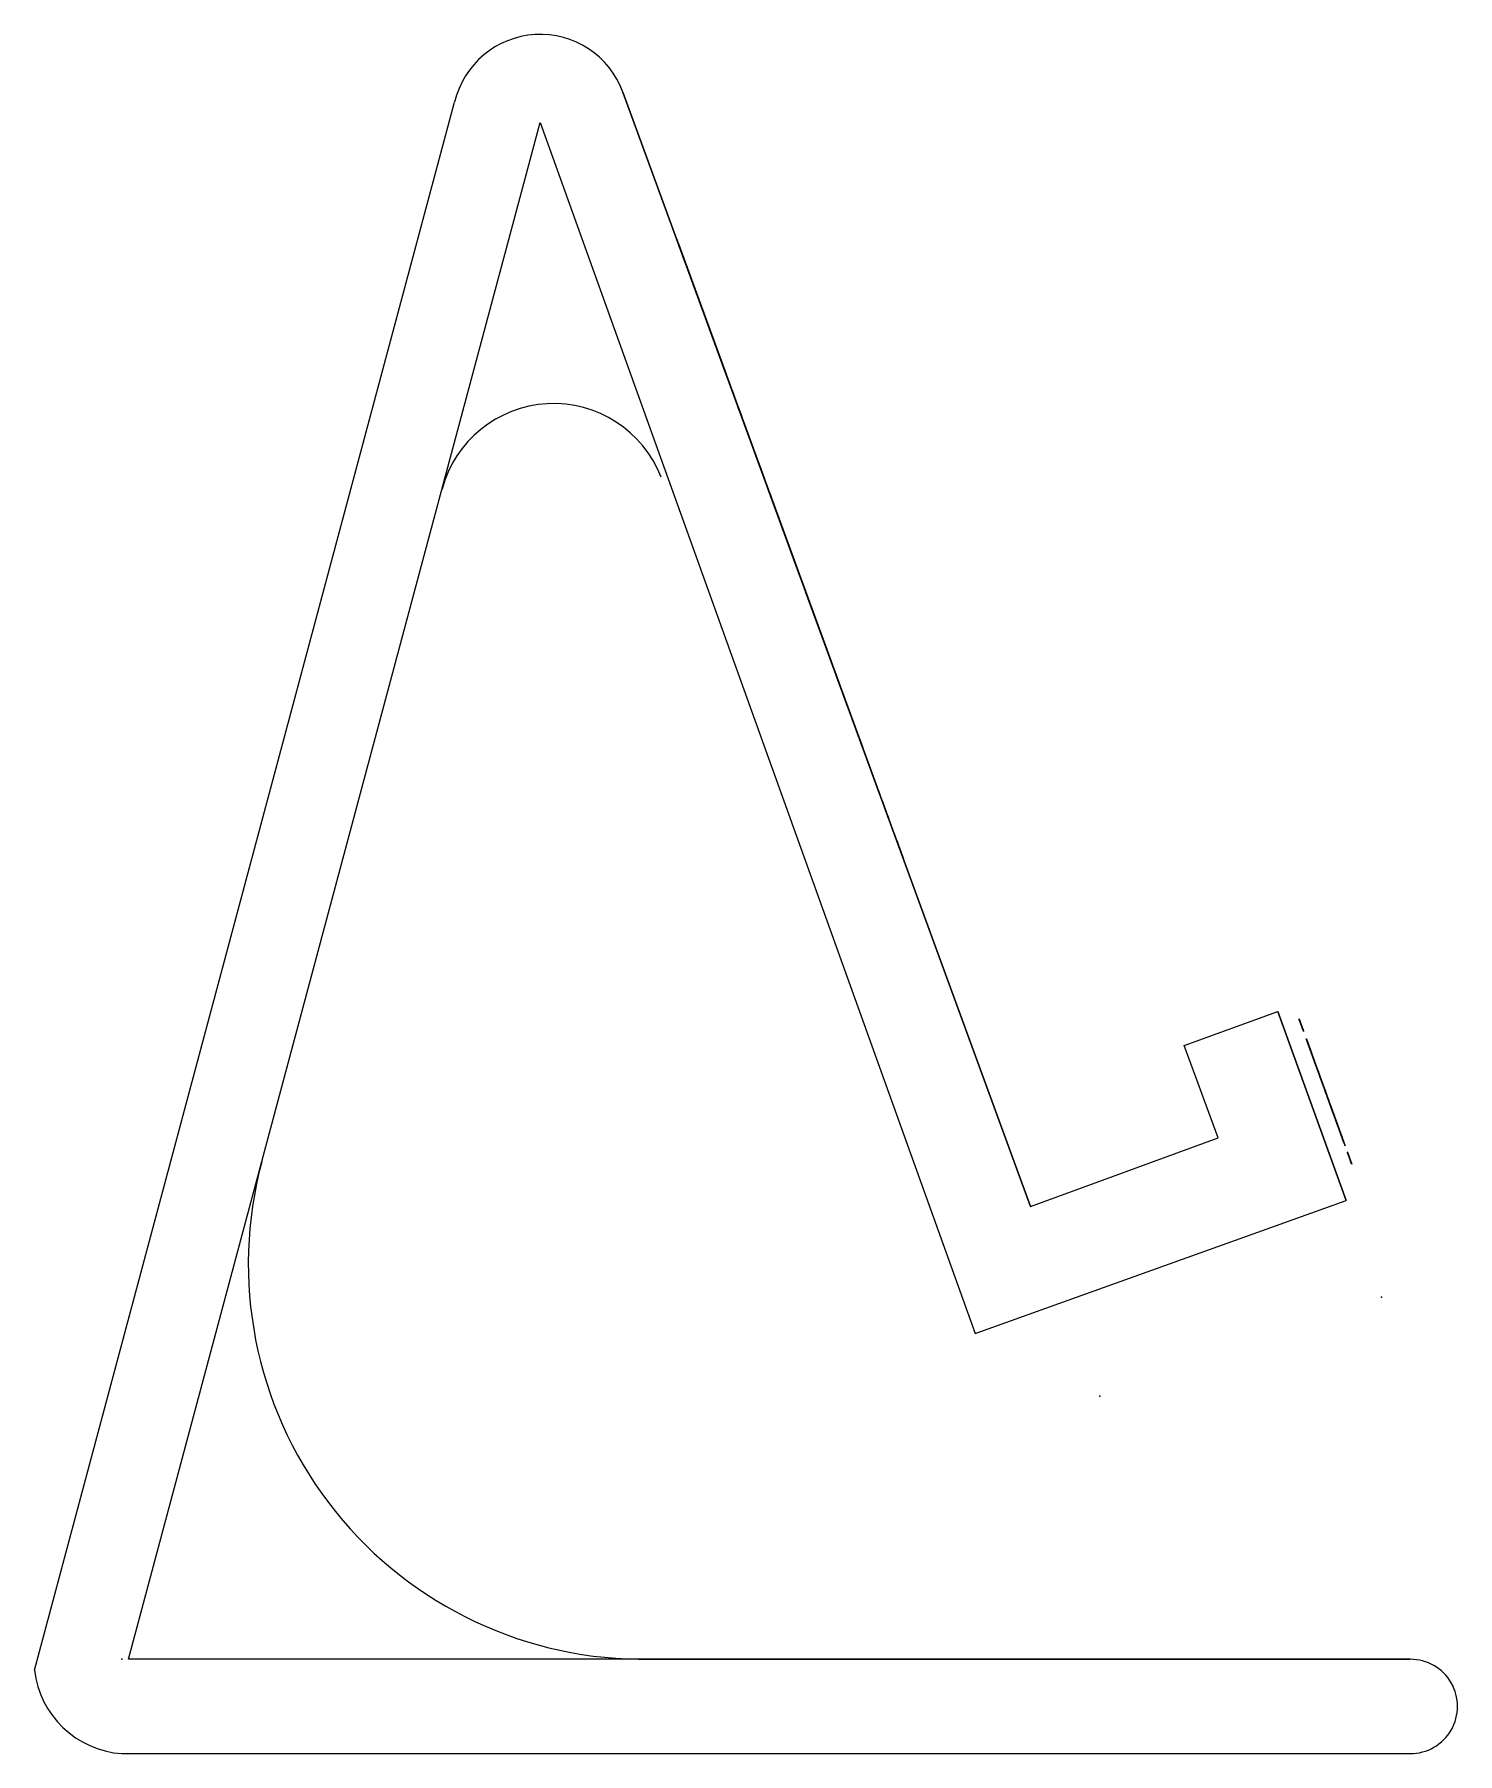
# Model space of a CAD drawing. Header units: centimetres. Extents: x -0.7 to 10.1, y 0 to 13.
import ezdxf

# ---------------------------------------------------------------- set-up
doc = ezdxf.new("R2010")
doc.units = ezdxf.units.CM
doc.header["$MEASUREMENT"] = 0
for name, color, linetype in [('Phone Stand V7 v2_Sketch1', 7, 'Continuous'), ('Phone Stand V7 v2_Sketch2', 7, 'Continuous'), ('Phone Stand V7 v2_Sketch3', 7, 'Continuous'), ('Phone Stand V7 v2_Sketch4', 7, 'Continuous')]:
    doc.layers.add(name, color=color, linetype=linetype)

msp = doc.modelspace()

# ---------------------------------------------------------------- linework, layer by layer
at = {"layer": 'Phone Stand V7 v2_Sketch1'}
for p, q in [((-0.661, 0.632), (2.519, 12.498)), ((3.792, 12.573), (6.877, 4.139)), ((0.051, 0.714), (3.167, 12.344)), ((3.167, 12.344), (6.457, 3.178)), ((8.04, 5.358), (8.747, 5.615)), ((8.747, 5.615), (9.265, 4.186)), ((8.296, 4.659), (8.04, 5.358)), ((6.877, 4.139), (8.296, 4.659)), ((6.457, 3.178), (9.265, 4.186)), ((9.75, 0.715), (0.051, 0.714)), ((0, 0), (9.75, 0))]:
    msp.add_line(p, q, dxfattribs=at)
for centre, radius, start, end in [((3.167, 12.344), 0.666, 20.0878, 166.6148), ((3.267, 9.343), 0.873, 21.1939, 165), ((3.949, 3.705), 2.991, 165, 269.2562), ((9.75, 0.357), 0.357, 269.9476, 90.0524), ((0.051, 0.714), 0.716, 186.5572, 265.9432)]:
    msp.add_arc(centre, radius, start, end, dxfattribs=at)
at = {"layer": 'Phone Stand V7 v2_Sketch2'}
for p, q in [((3.792, 12.573, 8), (6.877, 4.139, 8)), ((6.877, 4.139), (3.792, 12.573)), ((3.792, 12.573), (3.792, 12.573, 8)), ((4.208, 11.436, 5.983), (4.215, 11.417, 6.003)), ((4.214, 11.419, 5.96), (4.208, 11.436, 5.983)), ((4.209, 11.434, 2.011), (4.215, 11.419, 2.032)), ((4.215, 11.419, 1.991), (4.209, 11.434, 2.011)), ((4.575, 10.434, 4.653), (4.214, 11.419, 5.96)), ((4.215, 11.418, 1.99), (4.215, 11.419, 1.991)), ((4.215, 11.419, 2.032), (4.575, 10.434, 3.347)), ((4.215, 11.417, 1.989), (4.215, 11.418, 1.99)), ((4.219, 11.406, 5.992), (4.216, 11.415, 5.982)), ((4.216, 11.415, 5.982), (4.583, 10.41, 4.647)), ((4.584, 10.41, 3.353), (4.216, 11.414, 2.011)), ((4.216, 11.414, 2.011), (4.219, 11.406, 2.001)), ((4.219, 11.406, 2.001), (4.219, 11.406, 2)), ((4.592, 10.386, 3.359), (4.223, 11.395, 2.011)), ((4.223, 11.395, 2.011), (4.223, 11.395, 2.011)), ((4.223, 11.395, 5.981), (4.592, 10.386, 4.641)), ((4.226, 11.387, 3.363), (4.226, 11.388, 3.365)), ((4.227, 11.386, 3.362), (4.226, 11.387, 3.363)), ((4.231, 11.375, 3.373), (4.231, 11.374, 3.372)), ((4.231, 11.374, 3.372), (4.231, 11.374, 3.372)), ((4.273, 11.259, 3.29), (4.258, 11.301, 3.299)), ((4.259, 11.298, 3.315), (4.266, 11.277, 3.31)), ((4.266, 11.277, 3.31), (4.265, 11.28, 3.333)), ((4.271, 11.265, 3.335), (4.273, 11.259, 3.29)), ((4.354, 11.037, 4.376), (4.575, 10.434, 4.653)), ((4.583, 10.41, 4.647), (4.356, 11.031, 4.362)), ((4.575, 10.434, 3.347), (4.357, 11.03, 3.629)), ((4.358, 11.025, 3.645), (4.584, 10.41, 3.353)), ((4.592, 10.386, 4.641), (4.359, 11.025, 4.347)), ((4.36, 11.02, 3.66), (4.592, 10.386, 3.359)), ((4.395, 10.926, 1.563), (4.388, 10.946, 1.576)), ((4.391, 10.937, 1.59), (4.394, 10.928, 1.583)), ((4.391, 10.935, 6.423), (4.398, 10.916, 6.436)), ((4.394, 10.929, 1.604), (5.326, 8.381, 4.001)), ((4.394, 10.928, 1.583), (5.334, 8.358, 4.001)), ((4.398, 10.917, 6.416), (4.394, 10.927, 6.409)), ((4.401, 10.909, 1.579), (4.395, 10.926, 1.563)), ((5.326, 8.381, 4.001), (4.397, 10.919, 6.396)), ((5.334, 8.358, 4.001), (4.398, 10.917, 6.416)), ((4.398, 10.916, 6.436), (4.405, 10.899, 6.42)), ((5.333, 8.36, 3.976), (4.401, 10.909, 1.579)), ((4.405, 10.899, 6.42), (5.333, 8.36, 4.025)), ((4.451, 10.773, 6.475), (4.438, 10.808, 6.505)), ((4.438, 10.808, 6.505), (4.452, 10.768, 6.528)), ((4.455, 10.761, 1.472), (4.441, 10.8, 1.495)), ((4.441, 10.8, 1.495), (4.453, 10.765, 1.526)), ((4.448, 10.781, 6.503), (4.673, 10.164, 5.959)), ((4.455, 10.761, 6.514), (4.448, 10.781, 6.503)), ((4.676, 10.156, 2.042), (4.451, 10.773, 1.498)), ((4.666, 10.185, 5.956), (4.451, 10.773, 6.475)), ((4.451, 10.773, 1.498), (4.458, 10.753, 1.486)), ((4.453, 10.765, 1.526), (4.668, 10.177, 2.044)), ((4.458, 10.754, 6.5), (4.673, 10.166, 5.981)), ((4.676, 10.158, 2.019), (4.461, 10.746, 1.501)), ((4.674, 10.163, 5.936), (4.666, 10.185, 5.956)), ((4.668, 10.177, 2.044), (4.677, 10.155, 2.064)), ((4.673, 10.166, 5.981), (4.941, 9.432, 6.846)), ((4.673, 10.164, 5.959), (4.954, 9.398, 6.861)), ((4.681, 10.143, 5.959), (4.674, 10.163, 5.936)), ((4.944, 9.424, 1.155), (4.676, 10.158, 2.019)), ((4.956, 9.39, 1.139), (4.676, 10.156, 2.042)), ((4.677, 10.155, 2.064), (4.684, 10.135, 2.041)), ((4.95, 9.409, 6.824), (4.681, 10.143, 5.959)), ((4.684, 10.135, 2.041), (4.952, 9.401, 1.176)), ((4.702, 10.086, 5.868), (4.693, 10.11, 5.89)), ((4.693, 10.11, 5.89), (4.701, 10.089, 5.915)), ((4.704, 10.081, 2.086), (4.696, 10.102, 2.111)), ((4.696, 10.102, 2.111), (4.705, 10.078, 2.132)), ((4.701, 10.089, 5.915), (4.991, 9.294, 6.86)), ((4.997, 9.278, 6.855), (4.701, 10.088, 5.891)), ((4.701, 10.088, 5.891), (4.893, 9.562, 5.428)), ((4.886, 9.582, 5.424), (4.702, 10.086, 5.868)), ((4.994, 9.287, 1.141), (4.704, 10.081, 2.086)), ((4.896, 9.555, 2.573), (4.704, 10.08, 2.109)), ((4.704, 10.08, 2.109), (5, 9.27, 1.145)), ((4.705, 10.078, 2.132), (4.889, 9.574, 2.576)), ((4.709, 10.066, 5.893), (4.893, 9.563, 5.449)), ((5, 9.272, 6.838), (4.709, 10.066, 5.893)), ((4.712, 10.058, 2.107), (5.003, 9.264, 1.162)), ((4.896, 9.555, 2.551), (4.712, 10.058, 2.107)), ((4.894, 9.562, 5.406), (4.886, 9.582, 5.424)), ((4.889, 9.574, 2.576), (4.896, 9.554, 2.594)), ((4.893, 9.563, 5.449), (5.326, 8.381, 6.598)), ((4.893, 9.562, 5.428), (5.336, 8.353, 6.603)), ((4.901, 9.542, 5.425), (4.894, 9.562, 5.406)), ((5.328, 8.373, 1.402), (4.896, 9.555, 2.551)), ((5.339, 8.345, 1.397), (4.896, 9.555, 2.573)), ((4.896, 9.554, 2.594), (4.904, 9.535, 2.575)), ((5.333, 8.36, 6.574), (4.901, 9.542, 5.425)), ((4.904, 9.535, 2.575), (5.336, 8.352, 1.426)), ((4.91, 9.516, 5.366), (4.92, 9.491, 5.391)), ((4.92, 9.49, 5.342), (4.91, 9.516, 5.366)), ((4.913, 9.509, 2.634), (4.923, 9.482, 2.658)), ((4.922, 9.483, 2.609), (4.913, 9.509, 2.634)), ((5.367, 8.269, 6.56), (4.919, 9.493, 5.367)), ((4.919, 9.493, 5.367), (5.111, 8.968, 4.903)), ((4.92, 9.491, 5.391), (5.36, 8.287, 6.564)), ((5.104, 8.987, 4.899), (4.92, 9.49, 5.342)), ((5.114, 8.96, 3.097), (4.922, 9.485, 2.634)), ((4.922, 9.485, 2.634), (5.369, 8.261, 1.441)), ((5.363, 8.279, 1.436), (4.922, 9.483, 2.609)), ((4.923, 9.482, 2.658), (5.107, 8.979, 3.101)), ((4.927, 9.47, 5.367), (5.111, 8.968, 4.924)), ((5.367, 8.266, 6.54), (4.927, 9.47, 5.367)), ((5.114, 8.96, 3.076), (4.93, 9.462, 2.633)), ((4.93, 9.462, 2.633), (5.37, 8.258, 1.46)), ((4.954, 9.398, 6.861), (4.941, 9.431, 6.862)), ((4.941, 9.431, 6.878), (4.966, 9.364, 6.877)), ((4.969, 9.356, 1.123), (4.944, 9.423, 1.122)), ((4.944, 9.423, 1.138), (4.956, 9.39, 1.139)), ((4.966, 9.364, 6.877), (4.95, 9.409, 6.824)), ((4.952, 9.401, 1.176), (4.969, 9.356, 1.123)), ((4.991, 9.294, 6.86), (4.995, 9.284, 6.872)), ((4.998, 9.277, 1.129), (4.994, 9.287, 1.141)), ((4.995, 9.284, 6.872), (5, 9.27, 6.87)), ((5, 9.271, 6.854), (4.997, 9.278, 6.855)), ((5.003, 9.262, 1.13), (4.998, 9.277, 1.129)), ((5, 9.27, 1.145), (5.003, 9.263, 1.146)), ((5.111, 8.968, 4.882), (5.104, 8.987, 4.899)), ((5.107, 8.979, 3.101), (5.114, 8.96, 3.118)), ((5.111, 8.968, 4.924), (5.596, 7.642, 6.074)), ((5.111, 8.968, 4.903), (5.604, 7.619, 6.073)), ((5.118, 8.949, 4.899), (5.111, 8.968, 4.882)), ((5.114, 8.96, 3.118), (5.121, 8.941, 3.101)), ((5.599, 7.634, 1.927), (5.114, 8.96, 3.076)), ((5.607, 7.611, 1.927), (5.114, 8.96, 3.097)), ((5.603, 7.622, 6.049), (5.118, 8.949, 4.899)), ((5.121, 8.941, 3.101), (5.606, 7.615, 1.952)), ((5.165, 8.821, 4.566), (5.176, 8.789, 4.589)), ((5.176, 8.789, 3.413), (5.165, 8.821, 3.436)), ((5.175, 8.792, 4.538), (5.165, 8.821, 4.566)), ((5.165, 8.821, 3.436), (5.175, 8.792, 3.464)), ((5.174, 8.796, 4.564), (5.389, 8.206, 4.001)), ((5.174, 8.796, 3.438), (5.727, 7.282, 2.332)), ((5.389, 8.206, 4.001), (5.174, 8.796, 3.438)), ((5.727, 7.284, 5.663), (5.174, 8.796, 4.564)), ((5.381, 8.229, 4.001), (5.175, 8.792, 4.538)), ((5.175, 8.792, 3.464), (5.381, 8.229, 4.001)), ((5.176, 8.789, 4.589), (5.719, 7.305, 5.667)), ((5.72, 7.303, 2.328), (5.176, 8.789, 3.413)), ((5.398, 8.183, 4.001), (5.183, 8.772, 3.44)), ((5.183, 8.772, 4.562), (5.398, 8.183, 4.001)), ((5.183, 8.772, 3.44), (5.726, 7.285, 2.355)), ((5.725, 7.288, 5.641), (5.183, 8.772, 4.562)), ((5.336, 8.353, 6.603), (5.328, 8.374, 6.613)), ((5.33, 8.368, 6.628), (5.346, 8.326, 6.608)), ((5.331, 8.366, 1.387), (5.339, 8.345, 1.397)), ((5.346, 8.326, 6.608), (5.333, 8.36, 6.574)), ((5.349, 8.318, 1.393), (5.333, 8.36, 1.373)), ((5.342, 8.335, 4.001), (5.333, 8.36, 3.976)), ((5.333, 8.36, 4.025), (5.342, 8.335, 4.001)), ((5.336, 8.352, 1.426), (5.349, 8.318, 1.393)), ((5.36, 8.287, 6.564), (5.366, 8.271, 6.579)), ((5.369, 8.263, 1.421), (5.363, 8.279, 1.436)), ((5.366, 8.271, 6.579), (5.373, 8.252, 6.569)), ((5.37, 8.259, 6.555), (5.367, 8.269, 6.56)), ((5.375, 8.244, 1.431), (5.369, 8.263, 1.421)), ((5.369, 8.261, 1.441), (5.373, 8.251, 1.446)), ((5.604, 7.619, 6.073), (5.6, 7.631, 6.086)), ((5.602, 7.623, 1.915), (5.607, 7.611, 1.927)), ((5.613, 7.596, 6.072), (5.603, 7.622, 6.049)), ((5.603, 7.621, 6.097), (5.613, 7.596, 6.072)), ((5.606, 7.615, 1.952), (5.616, 7.588, 1.928)), ((5.616, 7.588, 1.928), (5.606, 7.613, 1.903)), ((5.719, 7.305, 5.667), (5.728, 7.28, 5.685)), ((5.729, 7.278, 2.31), (5.72, 7.303, 2.328)), ((5.73, 7.275, 5.65), (5.727, 7.284, 5.663)), ((5.727, 7.282, 2.332), (5.731, 7.273, 2.346)), ((5.728, 7.28, 5.685), (5.734, 7.263, 5.659)), ((5.735, 7.261, 2.336), (5.729, 7.278, 2.31)), ((6.877, 4.139, 8), (6.877, 4.139))]:
    msp.add_line(p, q, dxfattribs=at)
for points, degree in [([(4.206, 11.443, 3.564), (4.201, 11.456, 3.648), (4.198, 11.463, 3.743), (4.198, 11.463, 3.831)], 3), ([(4.198, 11.463, 3.831), (4.198, 11.463, 3.893), (4.2, 11.459, 3.948), (4.202, 11.453, 3.994)], 3), ([(4.202, 11.453, 3.994), (4.205, 11.445, 4.046), (4.209, 11.434, 4.086), (4.215, 11.418, 4.113)], 3), ([(4.204, 11.448, 3.831), (4.204, 11.448, 3.744), (4.207, 11.441, 3.65), (4.211, 11.428, 3.567)], 3), ([(4.22, 11.405, 4.106), (4.206, 11.442, 4.041), (4.204, 11.448, 3.906), (4.204, 11.448, 3.831)], 3), ([(4.226, 11.388, 3.365), (4.216, 11.416, 3.415), (4.209, 11.433, 3.501), (4.206, 11.443, 3.564)], 3), ([(4.21, 11.432, 3.831), (4.21, 11.432, 3.657), (4.22, 11.404, 3.458), (4.235, 11.362, 3.381)], 3), ([(4.224, 11.392, 4.098), (4.214, 11.42, 4.049), (4.21, 11.432, 3.946), (4.21, 11.432, 3.831)], 3), ([(4.211, 11.428, 3.567), (4.215, 11.419, 3.505), (4.221, 11.402, 3.421), (4.231, 11.375, 3.373)], 3), ([(4.215, 11.418, 4.113), (4.219, 11.405, 4.143), (4.23, 11.378, 4.175), (4.246, 11.333, 4.209)], 3), ([(4.215, 11.417, 6.003), (4.268, 11.272, 6.162), (4.327, 11.11, 6.303), (4.391, 10.935, 6.423)], 3), ([(4.388, 10.946, 1.576), (4.325, 11.116, 1.694), (4.267, 11.275, 1.833), (4.215, 11.417, 1.989)], 3), ([(4.219, 11.406, 2), (4.271, 11.265, 1.845), (4.329, 11.107, 1.707), (4.391, 10.937, 1.59)], 3), ([(4.394, 10.927, 6.409), (4.331, 11.101, 6.29), (4.272, 11.262, 6.15), (4.219, 11.406, 5.992)], 3), ([(4.295, 11.198, 4.278), (4.252, 11.315, 4.212), (4.227, 11.384, 4.154), (4.22, 11.405, 4.106)], 3), ([(4.397, 10.919, 6.396), (4.334, 11.092, 6.277), (4.275, 11.252, 6.138), (4.223, 11.395, 5.981)], 3), ([(4.223, 11.395, 2.011), (4.275, 11.255, 1.858), (4.332, 11.098, 1.721), (4.394, 10.929, 1.604)], 3), ([(4.359, 11.025, 4.347), (4.241, 11.347, 4.207), (4.224, 11.392, 4.098)], 2), ([(4.229, 11.378, 3.35), (4.228, 11.381, 3.354), (4.228, 11.383, 3.358), (4.227, 11.386, 3.362)], 3), ([(4.239, 11.353, 3.32), (4.234, 11.366, 3.33), (4.231, 11.372, 3.34), (4.229, 11.378, 3.35)], 3), ([(4.231, 11.374, 3.372), (4.232, 11.371, 3.367), (4.233, 11.368, 3.363), (4.234, 11.366, 3.359)], 3), ([(4.234, 11.366, 3.359), (4.239, 11.353, 3.338), (4.243, 11.341, 3.324), (4.259, 11.298, 3.315)], 3), ([(4.235, 11.362, 3.381), (4.242, 11.344, 3.358), (4.241, 11.346, 3.341), (4.26, 11.295, 3.331)], 3), ([(4.258, 11.301, 3.299), (4.249, 11.324, 3.304), (4.243, 11.34, 3.31), (4.239, 11.353, 3.32)], 3), ([(4.246, 11.333, 4.209), (4.258, 11.3, 4.235), (4.274, 11.257, 4.263), (4.292, 11.206, 4.292)], 3), ([(4.258, 11.299, 3.395), (4.258, 11.299, 3.507), (4.27, 11.268, 3.723), (4.36, 11.02, 3.66)], 3), ([(4.26, 11.295, 3.331), (4.258, 11.299, 3.357), (4.258, 11.299, 3.395)], 2), ([(4.264, 11.284, 3.395), (4.264, 11.284, 3.455), (4.268, 11.274, 3.565), (4.291, 11.208, 3.62)], 3), ([(4.265, 11.28, 3.333), (4.265, 11.28, 3.333), (4.264, 11.284, 3.359), (4.264, 11.284, 3.395)], 3), ([(4.295, 11.199, 3.607), (4.273, 11.259, 3.557), (4.27, 11.268, 3.452), (4.27, 11.268, 3.395)], 3), ([(4.27, 11.268, 3.395), (4.27, 11.268, 3.36), (4.271, 11.265, 3.336), (4.271, 11.265, 3.335)], 3), ([(4.291, 11.208, 3.62), (4.307, 11.166, 3.656), (4.33, 11.104, 3.664), (4.358, 11.025, 3.645)], 3), ([(4.292, 11.206, 4.292), (4.323, 11.121, 4.34), (4.352, 11.043, 4.374), (4.354, 11.037, 4.376)], 3), ([(4.357, 11.03, 3.629), (4.33, 11.103, 3.647), (4.309, 11.16, 3.64), (4.295, 11.199, 3.607)], 3), ([(4.356, 11.031, 4.362), (4.355, 11.035, 4.36), (4.326, 11.115, 4.325), (4.295, 11.198, 4.278)], 3), ([(4.452, 10.768, 6.528), (4.523, 10.574, 6.641), (4.599, 10.367, 6.728), (4.677, 10.153, 6.787)], 3), ([(4.679, 10.149, 6.772), (4.601, 10.362, 6.713), (4.526, 10.568, 6.626), (4.455, 10.761, 6.514)], 3), ([(4.68, 10.145, 1.213), (4.602, 10.359, 1.272), (4.526, 10.566, 1.359), (4.455, 10.761, 1.472)], 3), ([(4.926, 9.474, 6.846), (4.756, 9.938, 6.846), (4.597, 10.374, 6.721), (4.458, 10.754, 6.5)], 3), ([(4.458, 10.753, 1.486), (4.529, 10.56, 1.374), (4.604, 10.354, 1.287), (4.682, 10.141, 1.229)], 3), ([(4.461, 10.746, 1.501), (4.6, 10.366, 1.28), (4.759, 9.93, 1.154), (4.929, 9.466, 1.154)], 3), ([(4.677, 10.153, 6.787), (4.758, 9.932, 6.848), (4.842, 9.704, 6.879), (4.926, 9.474, 6.879)], 3), ([(4.926, 9.474, 6.862), (4.842, 9.703, 6.862), (4.759, 9.93, 6.832), (4.679, 10.149, 6.772)], 3), ([(4.929, 9.466, 1.122), (4.845, 9.696, 1.122), (4.761, 9.924, 1.153), (4.68, 10.145, 1.213)], 3), ([(4.682, 10.141, 1.229), (4.762, 9.922, 1.169), (4.845, 9.695, 1.138), (4.929, 9.466, 1.138)], 3), ([(4.941, 9.431, 6.862), (4.936, 9.445, 6.862), (4.931, 9.46, 6.862), (4.926, 9.474, 6.862)], 3), ([(4.941, 9.432, 6.846), (4.936, 9.446, 6.846), (4.931, 9.46, 6.846), (4.926, 9.474, 6.846)], 3), ([(4.926, 9.474, 6.879), (4.931, 9.46, 6.879), (4.936, 9.445, 6.878), (4.941, 9.431, 6.878)], 3), ([(4.929, 9.466, 1.138), (4.934, 9.452, 1.138), (4.939, 9.438, 1.138), (4.944, 9.423, 1.138)], 3), ([(4.929, 9.466, 1.154), (4.934, 9.452, 1.154), (4.939, 9.438, 1.154), (4.944, 9.424, 1.155)], 3), ([(4.944, 9.423, 1.122), (4.939, 9.437, 1.122), (4.934, 9.452, 1.122), (4.929, 9.466, 1.122)], 3), ([(5.326, 8.381, 6.598), (5.225, 8.656, 6.73), (5.115, 8.956, 6.813), (5, 9.272, 6.838)], 3), ([(5.328, 8.374, 6.613), (5.224, 8.658, 6.748), (5.114, 8.96, 6.83), (5, 9.271, 6.854)], 3), ([(5, 9.27, 6.87), (5.058, 9.112, 6.858), (5.115, 8.956, 6.831), (5.171, 8.804, 6.79)], 3), ([(5.003, 9.264, 1.162), (5.118, 8.948, 1.187), (5.228, 8.648, 1.271), (5.328, 8.373, 1.402)], 3), ([(5.003, 9.263, 1.146), (5.117, 8.952, 1.171), (5.227, 8.65, 1.252), (5.331, 8.366, 1.387)], 3), ([(5.174, 8.796, 1.211), (5.118, 8.948, 1.17), (5.061, 9.105, 1.142), (5.003, 9.262, 1.13)], 3), ([(5.171, 8.804, 6.79), (5.225, 8.655, 6.749), (5.279, 8.508, 6.695), (5.33, 8.368, 6.628)], 3), ([(5.333, 8.36, 1.373), (5.282, 8.5, 1.306), (5.228, 8.647, 1.251), (5.174, 8.796, 1.211)], 3), ([(5.596, 7.642, 6.074), (5.528, 7.827, 6.259), (5.451, 8.037, 6.417), (5.367, 8.266, 6.54)], 3), ([(5.6, 7.631, 6.086), (5.531, 7.819, 6.273), (5.454, 8.03, 6.431), (5.37, 8.259, 6.555)], 3), ([(5.37, 8.258, 1.46), (5.454, 8.029, 1.584), (5.531, 7.819, 1.741), (5.599, 7.634, 1.927)], 3), ([(5.373, 8.252, 6.569), (5.457, 8.022, 6.445), (5.534, 7.81, 6.286), (5.603, 7.621, 6.097)], 3), ([(5.373, 8.251, 1.446), (5.457, 8.022, 1.569), (5.534, 7.811, 1.727), (5.602, 7.623, 1.915)], 3), ([(5.606, 7.613, 1.903), (5.537, 7.802, 1.714), (5.46, 8.014, 1.556), (5.375, 8.244, 1.431)], 3), ([(5.905, 6.797, 3.996), (5.905, 6.797, 4.609), (5.838, 6.979, 5.176), (5.725, 7.288, 5.641)], 3), ([(5.726, 7.285, 2.355), (5.839, 6.978, 2.819), (5.905, 6.797, 3.385), (5.905, 6.797, 3.996)], 3), ([(5.863, 6.912, 4.879), (5.832, 6.996, 5.154), (5.787, 7.118, 5.413), (5.73, 7.275, 5.65)], 3), ([(5.731, 7.273, 2.346), (5.788, 7.116, 2.582), (5.832, 6.995, 2.841), (5.863, 6.912, 3.115)], 3), ([(5.734, 7.263, 5.659), (5.792, 7.104, 5.421), (5.837, 6.982, 5.16), (5.868, 6.898, 4.884)], 3), ([(5.868, 6.897, 3.11), (5.838, 6.981, 2.834), (5.793, 7.103, 2.574), (5.735, 7.261, 2.336)], 3), ([(5.91, 6.782, 3.996), (5.91, 6.782, 4.298), (5.894, 6.826, 4.595), (5.863, 6.912, 4.879)], 3), ([(5.863, 6.912, 3.115), (5.894, 6.826, 3.399), (5.91, 6.782, 3.695), (5.91, 6.782, 3.996)], 3), ([(5.868, 6.898, 4.884), (5.9, 6.811, 4.598), (5.916, 6.767, 4.299), (5.916, 6.767, 3.996)], 3), ([(5.916, 6.767, 3.996), (5.916, 6.767, 3.694), (5.9, 6.811, 3.396), (5.868, 6.897, 3.11)], 3)]:
    msp.add_open_spline(points, degree=degree, dxfattribs=at)
msp.add_point((7.401, 2.706), dxfattribs=at)
at = {"layer": 'Phone Stand V7 v2_Sketch3'}
for p, q in [((8.747, 5.615), (8.747, 5.615, 8)), ((8.747, 5.615, 8), (9.265, 4.186, 8)), ((9.265, 4.186), (8.747, 5.615)), ((8.909, 5.558, 2.336), (8.912, 5.549, 2.31)), ((8.911, 5.554, 6.397), (8.909, 5.558, 6.383)), ((8.913, 5.548, 5.287), (8.91, 5.557, 5.261)), ((8.911, 5.552, 2.959), (8.91, 5.556, 2.938)), ((8.911, 5.554, 6.833), (8.91, 5.556, 6.821)), ((8.911, 5.552, 6.418), (8.91, 5.556, 6.404)), ((8.91, 5.556, 6.404), (8.911, 5.554, 6.397)), ((8.91, 5.556, 6.842), (8.911, 5.554, 6.833)), ((8.914, 5.546, 4.018), (8.91, 5.554, 3.983)), ((8.91, 5.554, 3.983), (8.911, 5.554, 3.979)), ((8.914, 5.546, 3.003), (8.91, 5.554, 2.968)), ((8.91, 5.554, 2.968), (8.911, 5.554, 2.963)), ((8.914, 5.546, 2.003), (8.91, 5.554, 1.968)), ((8.91, 5.554, 1.968), (8.911, 5.554, 1.964)), ((8.914, 5.546, 0.876), (8.91, 5.554, 0.841)), ((8.91, 5.554, 0.841), (8.911, 5.554, 0.836)), ((8.914, 5.546, 5.957), (8.91, 5.554, 5.922)), ((8.91, 5.554, 5.922), (8.911, 5.554, 5.917)), ((8.91, 5.554, 5.475), (8.911, 5.552, 5.472)), ((8.913, 5.548, 5.559), (8.91, 5.554, 5.475)), ((8.91, 5.554, 5.456), (8.911, 5.552, 5.446)), ((8.911, 5.552, 5.472), (8.91, 5.554, 5.456)), ((8.91, 5.554, 5.36), (8.91, 5.554, 5.35)), ((8.91, 5.554, 5.35), (8.912, 5.55, 5.336)), ((8.91, 5.554, 4.738), (8.911, 5.554, 4.733)), ((8.914, 5.546, 4.773), (8.91, 5.554, 4.738)), ((8.911, 5.554, 3.979), (8.938, 5.477, 3.979)), ((8.911, 5.554, 2.963), (8.938, 5.477, 2.963)), ((8.911, 5.554, 2.57), (8.914, 5.545, 2.533)), ((8.911, 5.552, 2.931), (8.911, 5.554, 2.912)), ((8.912, 5.549, 2.31), (8.911, 5.554, 2.279)), ((8.911, 5.554, 2.579), (8.911, 5.554, 2.57)), ((8.911, 5.554, 2.279), (8.911, 5.552, 2.267)), ((8.911, 5.554, 2.619), (8.911, 5.552, 2.612)), ((8.911, 5.552, 2.612), (8.911, 5.554, 2.579)), ((8.911, 5.554, 2.912), (8.911, 5.552, 2.912)), ((8.911, 5.554, 1.964), (8.938, 5.477, 1.964)), ((8.911, 5.554, 0.836), (8.938, 5.477, 0.836)), ((8.911, 5.554, 6.432), (8.911, 5.552, 6.418)), ((8.911, 5.554, 6.542), (8.913, 5.547, 6.509)), ((8.911, 5.554, 6.266), (8.911, 5.552, 6.24)), ((8.914, 5.545, 6.35), (8.911, 5.554, 6.31)), ((8.911, 5.554, 6.291), (8.911, 5.552, 6.27)), ((8.912, 5.549, 6.58), (8.911, 5.554, 6.542)), ((8.911, 5.552, 6.716), (8.911, 5.554, 6.706)), ((8.911, 5.554, 6.31), (8.911, 5.554, 6.291)), ((8.911, 5.552, 6.268), (8.911, 5.554, 6.266)), ((8.911, 5.554, 5.917), (8.938, 5.477, 5.917)), ((8.911, 5.554, 4.733), (8.938, 5.477, 4.733)), ((8.911, 5.553, 3.357), (8.914, 5.544, 3.331)), ((8.914, 5.546, 4.568), (8.911, 5.552, 4.54)), ((8.911, 5.552, 4.766), (8.913, 5.548, 4.741)), ((8.937, 5.481, 4.766), (8.911, 5.552, 4.766)), ((8.911, 5.552, 4.54), (8.914, 5.543, 4.507)), ((8.912, 5.549, 2.467), (8.911, 5.552, 2.453)), ((8.911, 5.552, 2.699), (8.911, 5.552, 2.692)), ((8.911, 5.552, 2.267), (8.933, 5.491, 2.267)), ((8.911, 5.552, 2.432), (8.912, 5.549, 2.429)), ((8.911, 5.552, 2.453), (8.912, 5.549, 2.434)), ((8.912, 5.549, 2.434), (8.911, 5.552, 2.432)), ((8.911, 5.552, 2.692), (8.913, 5.547, 2.673)), ((8.914, 5.545, 2.741), (8.911, 5.552, 2.699)), ((8.914, 5.545, 6.753), (8.911, 5.552, 6.734)), ((8.911, 5.552, 6.783), (8.914, 5.545, 6.753)), ((8.911, 5.552, 6.734), (8.911, 5.552, 6.716)), ((8.914, 5.545, 6.671), (8.911, 5.552, 6.622)), ((8.912, 5.549, 6.791), (8.911, 5.552, 6.783)), ((8.911, 5.552, 6.622), (8.912, 5.549, 6.58)), ((8.911, 5.552, 6.24), (8.911, 5.552, 6.228)), ((8.911, 5.552, 6.228), (8.912, 5.551, 6.227)), ((8.911, 5.552, 6.27), (8.911, 5.552, 6.268)), ((8.914, 5.546, 5.861), (8.911, 5.552, 5.824)), ((8.911, 5.552, 5.824), (8.913, 5.548, 5.77)), ((8.912, 5.55, 5.336), (8.911, 5.552, 5.317)), ((8.911, 5.552, 5.317), (8.913, 5.548, 5.287)), ((8.912, 5.551, 6.227), (8.935, 5.485, 6.227)), ((8.912, 5.55, 4.697), (8.914, 5.543, 4.627)), ((8.913, 5.548, 4.741), (8.912, 5.55, 4.725)), ((8.912, 5.55, 4.711), (8.913, 5.548, 4.704)), ((8.913, 5.548, 4.72), (8.912, 5.55, 4.711)), ((8.913, 5.548, 4.704), (8.912, 5.55, 4.697)), ((8.912, 5.55, 4.381), (8.914, 5.546, 4.35)), ((8.914, 5.546, 4.406), (8.912, 5.55, 4.381)), ((8.912, 5.55, 4.725), (8.913, 5.548, 4.723)), ((8.912, 5.55, 4.056), (8.914, 5.546, 4.018)), ((8.912, 5.55, 4.286), (8.914, 5.543, 4.258)), ((8.914, 5.546, 4.301), (8.912, 5.55, 4.286)), ((8.914, 5.546, 4.084), (8.912, 5.55, 4.056)), ((8.913, 5.546, 3.98), (8.912, 5.55, 3.959)), ((8.912, 5.55, 3.27), (8.937, 5.482, 3.27)), ((8.913, 5.546, 3.282), (8.912, 5.55, 3.27)), ((8.914, 5.546, 3.286), (8.912, 5.55, 3.27)), ((8.912, 5.55, 3.27), (8.914, 5.543, 3.242)), ((8.914, 5.546, 3.069), (8.912, 5.55, 3.041)), ((8.912, 5.55, 3.041), (8.914, 5.546, 3.003)), ((8.914, 5.546, 2.286), (8.912, 5.55, 2.271)), ((8.914, 5.546, 2.069), (8.912, 5.55, 2.041)), ((8.912, 5.55, 2.041), (8.914, 5.546, 2.003)), ((8.912, 5.55, 2.271), (8.914, 5.543, 2.242)), ((8.912, 5.55, 1.143), (8.914, 5.543, 1.115)), ((8.914, 5.546, 1.159), (8.912, 5.55, 1.143)), ((8.912, 5.55, 0.914), (8.914, 5.546, 0.876)), ((8.914, 5.546, 0.942), (8.912, 5.55, 0.914)), ((8.912, 5.55, 6.225), (8.914, 5.543, 6.196)), ((8.912, 5.55, 5.995), (8.914, 5.546, 5.957)), ((8.914, 5.546, 6.023), (8.912, 5.55, 5.995)), ((8.914, 5.546, 6.24), (8.912, 5.55, 6.225)), ((8.912, 5.55, 5.404), (8.913, 5.548, 5.383)), ((8.912, 5.55, 5.674), (8.914, 5.543, 5.641)), ((8.913, 5.548, 5.167), (8.912, 5.55, 5.165)), ((8.913, 5.548, 5.163), (8.912, 5.55, 5.144)), ((8.912, 5.55, 5.144), (8.913, 5.548, 5.13)), ((8.914, 5.546, 5.714), (8.912, 5.55, 5.674)), ((8.912, 5.55, 5.568), (8.913, 5.548, 5.559)), ((8.912, 5.55, 5.77), (8.912, 5.55, 5.765)), ((8.914, 5.546, 5.758), (8.912, 5.55, 5.739)), ((8.912, 5.55, 5.728), (8.914, 5.546, 5.714)), ((8.912, 5.55, 5.765), (8.914, 5.546, 5.758)), ((8.914, 5.543, 5.596), (8.912, 5.55, 5.568)), ((8.913, 5.548, 5.77), (8.912, 5.55, 5.77)), ((8.912, 5.55, 5.739), (8.912, 5.55, 5.728)), ((8.912, 5.55, 5.165), (8.913, 5.548, 5.163)), ((8.912, 5.55, 4.811), (8.914, 5.546, 4.773)), ((8.914, 5.546, 4.839), (8.912, 5.55, 4.811)), ((8.912, 5.55, 5.04), (8.914, 5.543, 5.012)), ((8.914, 5.546, 5.056), (8.912, 5.55, 5.04)), ((8.912, 5.549, 2.8), (8.912, 5.549, 2.793)), ((8.913, 5.547, 2.76), (8.912, 5.549, 2.758)), ((8.913, 5.547, 2.811), (8.912, 5.549, 2.8)), ((8.912, 5.549, 2.814), (8.913, 5.547, 2.811)), ((8.912, 5.549, 2.755), (8.914, 5.545, 2.741)), ((8.912, 5.549, 2.758), (8.912, 5.549, 2.755)), ((8.913, 5.547, 2.833), (8.912, 5.549, 2.814)), ((8.912, 5.549, 2.84), (8.913, 5.547, 2.833)), ((8.912, 5.549, 2.793), (8.913, 5.547, 2.76)), ((8.912, 5.549, 2.429), (8.912, 5.549, 2.427)), ((8.913, 5.547, 2.849), (8.912, 5.549, 2.84)), ((8.937, 5.479, 6.896), (8.912, 5.549, 6.896)), ((8.912, 5.549, 6.896), (8.912, 5.549, 6.894)), ((8.912, 5.549, 6.891), (8.914, 5.545, 6.887)), ((8.912, 5.549, 6.894), (8.912, 5.549, 6.891)), ((8.912, 5.549, 5.939), (8.914, 5.546, 5.915)), ((8.937, 5.481, 5.939), (8.912, 5.549, 5.939)), ((8.914, 5.543, 5.064), (8.912, 5.549, 5.039)), ((8.912, 5.549, 5.039), (8.935, 5.485, 5.039)), ((8.914, 5.546, 4.296), (8.913, 5.548, 4.287)), ((8.913, 5.548, 4.308), (8.914, 5.546, 4.306)), ((8.913, 5.548, 4.594), (8.914, 5.546, 4.591)), ((8.914, 5.546, 4.596), (8.913, 5.548, 4.594)), ((8.913, 5.548, 4.287), (8.936, 5.483, 4.287)), ((8.914, 5.546, 4.341), (8.913, 5.548, 4.327)), ((8.913, 5.548, 4.327), (8.914, 5.546, 4.315)), ((8.914, 5.546, 4.31), (8.913, 5.548, 4.308)), ((8.913, 5.548, 4.723), (8.913, 5.548, 4.72)), ((8.913, 5.548, 4.1), (8.914, 5.546, 4.084)), ((8.915, 5.541, 4.199), (8.913, 5.548, 4.129)), ((8.914, 5.546, 4.122), (8.913, 5.548, 4.115)), ((8.913, 5.548, 4.115), (8.914, 5.546, 4.105)), ((8.913, 5.548, 4.129), (8.914, 5.546, 4.122)), ((8.914, 5.546, 4.103), (8.913, 5.548, 4.1)), ((8.913, 5.546, 3.952), (8.913, 5.548, 3.933)), ((8.913, 5.546, 3.633), (8.913, 5.548, 3.601)), ((8.913, 5.548, 3.601), (8.913, 5.548, 3.591)), ((8.913, 5.548, 3.591), (8.916, 5.539, 3.554)), ((8.913, 5.548, 3.933), (8.913, 5.546, 3.933)), ((8.913, 5.548, 3.641), (8.913, 5.546, 3.633)), ((8.913, 5.548, 3.301), (8.913, 5.546, 3.282)), ((8.914, 5.544, 3.331), (8.913, 5.548, 3.301)), ((8.914, 5.546, 3.087), (8.913, 5.548, 3.085)), ((8.913, 5.548, 3.113), (8.914, 5.546, 3.106)), ((8.913, 5.548, 3.099), (8.914, 5.546, 3.09)), ((8.913, 5.548, 3.085), (8.914, 5.546, 3.069)), ((8.914, 5.546, 3.106), (8.913, 5.548, 3.099)), ((8.915, 5.541, 3.183), (8.913, 5.548, 3.113)), ((8.915, 5.541, 2.184), (8.913, 5.548, 2.114)), ((8.913, 5.548, 2.114), (8.914, 5.546, 2.107)), ((8.914, 5.546, 2.107), (8.913, 5.548, 2.1)), ((8.913, 5.548, 2.1), (8.914, 5.546, 2.09)), ((8.914, 5.546, 2.088), (8.913, 5.548, 2.085)), ((8.913, 5.548, 2.085), (8.914, 5.546, 2.069)), ((8.917, 5.535, 1.398), (8.913, 5.548, 1.328)), ((8.913, 5.548, 1.328), (8.915, 5.542, 1.269)), ((8.917, 5.537, 1.928), (8.913, 5.548, 1.916)), ((8.913, 5.548, 1.916), (8.918, 5.533, 1.85)), ((8.913, 5.548, 0.972), (8.914, 5.546, 0.963)), ((8.913, 5.548, 0.986), (8.914, 5.546, 0.979)), ((8.913, 5.548, 0.958), (8.914, 5.546, 0.942)), ((8.914, 5.546, 0.96), (8.913, 5.548, 0.958)), ((8.915, 5.541, 1.057), (8.913, 5.548, 0.986)), ((8.914, 5.546, 0.979), (8.913, 5.548, 0.972)), ((8.915, 5.541, 6.138), (8.913, 5.548, 6.067)), ((8.914, 5.546, 6.06), (8.913, 5.548, 6.053)), ((8.913, 5.548, 6.053), (8.914, 5.546, 6.044)), ((8.913, 5.548, 6.039), (8.914, 5.546, 6.023)), ((8.913, 5.548, 6.067), (8.914, 5.546, 6.06)), ((8.914, 5.546, 6.042), (8.913, 5.548, 6.039)), ((8.913, 5.548, 5.17), (8.913, 5.548, 5.167)), ((8.915, 5.541, 4.954), (8.913, 5.548, 4.883)), ((8.914, 5.546, 4.858), (8.913, 5.548, 4.855)), ((8.913, 5.548, 4.869), (8.914, 5.546, 4.86)), ((8.913, 5.548, 4.855), (8.914, 5.546, 4.839)), ((8.913, 5.548, 4.883), (8.914, 5.546, 4.876)), ((8.914, 5.546, 4.876), (8.913, 5.548, 4.869)), ((8.913, 5.547, 2.673), (8.913, 5.547, 2.661)), ((8.913, 5.547, 6.509), (8.913, 5.547, 6.46)), ((8.913, 5.546, 3.72), (8.913, 5.546, 3.713)), ((8.916, 5.539, 3.762), (8.913, 5.546, 3.72)), ((8.913, 5.546, 3.713), (8.915, 5.542, 3.694)), ((8.914, 5.544, 3.455), (8.913, 5.546, 3.453)), ((8.914, 5.544, 3.488), (8.913, 5.546, 3.474)), ((8.913, 5.546, 3.453), (8.914, 5.544, 3.451)), ((8.913, 5.546, 3.474), (8.914, 5.544, 3.455)), ((8.918, 5.533, 1.848), (8.913, 5.546, 1.818)), ((8.913, 5.546, 1.818), (8.914, 5.544, 1.815)), ((8.913, 5.546, 1.567), (8.916, 5.539, 1.555)), ((8.914, 5.546, 4.606), (8.914, 5.546, 4.596)), ((8.914, 5.546, 4.486), (8.914, 5.546, 4.484)), ((8.914, 5.546, 4.43), (8.914, 5.546, 4.406)), ((8.914, 5.546, 4.306), (8.914, 5.546, 4.296)), ((8.914, 5.546, 4.315), (8.914, 5.546, 4.31)), ((8.916, 5.539, 4.451), (8.914, 5.546, 4.43)), ((8.914, 5.543, 4.507), (8.914, 5.546, 4.486)), ((8.914, 5.543, 4.627), (8.914, 5.546, 4.606)), ((8.914, 5.546, 4.484), (8.916, 5.539, 4.451)), ((8.914, 5.546, 4.35), (8.914, 5.546, 4.341)), ((8.914, 5.546, 4.591), (8.914, 5.546, 4.568)), ((8.914, 5.543, 4.234), (8.914, 5.546, 4.232)), ((8.914, 5.546, 4.232), (8.914, 5.543, 4.229)), ((8.935, 5.485, 4.301), (8.914, 5.546, 4.301)), ((8.914, 5.546, 4.105), (8.914, 5.546, 4.103)), ((8.914, 5.546, 3.216), (8.914, 5.543, 3.214)), ((8.914, 5.543, 3.219), (8.914, 5.546, 3.216)), ((8.914, 5.546, 3.09), (8.914, 5.546, 3.087)), ((8.935, 5.485, 3.286), (8.914, 5.546, 3.286)), ((8.914, 5.546, 2.09), (8.914, 5.546, 2.088)), ((8.935, 5.485, 2.286), (8.914, 5.546, 2.286)), ((8.914, 5.543, 2.219), (8.914, 5.546, 2.217)), ((8.914, 5.546, 2.217), (8.914, 5.543, 2.214)), ((8.935, 5.485, 1.159), (8.914, 5.546, 1.159)), ((8.914, 5.546, 1.089), (8.914, 5.543, 1.087)), ((8.914, 5.543, 1.092), (8.914, 5.546, 1.089)), ((8.914, 5.546, 0.963), (8.914, 5.546, 0.96)), ((8.935, 5.485, 6.24), (8.914, 5.546, 6.24)), ((8.914, 5.543, 6.173), (8.914, 5.546, 6.171)), ((8.914, 5.546, 6.044), (8.914, 5.546, 6.042)), ((8.914, 5.546, 6.171), (8.914, 5.543, 6.168)), ((8.914, 5.546, 5.622), (8.914, 5.543, 5.596)), ((8.914, 5.543, 5.641), (8.914, 5.546, 5.622)), ((8.914, 5.543, 4.989), (8.914, 5.546, 4.986)), ((8.914, 5.546, 4.86), (8.914, 5.546, 4.858)), ((8.935, 5.485, 5.056), (8.914, 5.546, 5.056)), ((8.914, 5.546, 4.986), (8.914, 5.543, 4.984)), ((8.914, 5.544, 3.776), (8.916, 5.539, 3.762)), ((8.915, 5.542, 3.781), (8.914, 5.544, 3.779)), ((8.914, 5.544, 3.779), (8.914, 5.544, 3.776)), ((8.915, 5.542, 3.87), (8.914, 5.544, 3.861)), ((8.914, 5.544, 3.861), (8.915, 5.542, 3.854)), ((8.915, 5.542, 3.854), (8.914, 5.544, 3.835)), ((8.914, 5.544, 3.835), (8.915, 5.542, 3.833)), ((8.915, 5.542, 3.833), (8.914, 5.544, 3.821)), ((8.914, 5.544, 3.814), (8.915, 5.542, 3.781)), ((8.914, 5.544, 3.821), (8.914, 5.544, 3.814)), ((8.914, 5.544, 3.451), (8.914, 5.544, 3.448)), ((8.914, 5.544, 1.815), (8.914, 5.544, 1.794)), ((8.915, 5.542, 1.269), (8.914, 5.544, 1.234)), ((8.914, 5.544, 1.234), (8.915, 5.542, 1.232)), ((8.914, 5.544, 1.682), (8.917, 5.537, 1.668)), ((8.914, 5.544, 1.222), (8.914, 5.544, 1.194)), ((8.915, 5.542, 1.232), (8.914, 5.544, 1.222)), ((8.914, 5.544, 1.194), (8.917, 5.535, 1.164)), ((8.914, 5.543, 4.258), (8.914, 5.543, 4.234)), ((8.914, 5.543, 4.22), (8.915, 5.541, 4.199)), ((8.914, 5.543, 4.229), (8.914, 5.543, 4.22)), ((8.914, 5.543, 3.214), (8.914, 5.543, 3.205)), ((8.914, 5.543, 3.242), (8.914, 5.543, 3.219)), ((8.914, 5.543, 3.205), (8.915, 5.541, 3.183)), ((8.914, 5.543, 2.205), (8.915, 5.541, 2.184)), ((8.914, 5.543, 2.214), (8.914, 5.543, 2.205)), ((8.914, 5.543, 2.242), (8.914, 5.543, 2.219)), ((8.914, 5.543, 1.087), (8.914, 5.543, 1.078)), ((8.914, 5.543, 1.078), (8.915, 5.541, 1.057)), ((8.914, 5.543, 1.115), (8.914, 5.543, 1.092)), ((8.914, 5.543, 6.196), (8.914, 5.543, 6.173)), ((8.914, 5.543, 6.168), (8.914, 5.543, 6.159)), ((8.914, 5.543, 6.159), (8.915, 5.541, 6.138)), ((8.914, 5.543, 5.012), (8.914, 5.543, 4.989)), ((8.914, 5.543, 4.984), (8.914, 5.543, 4.975)), ((8.914, 5.543, 4.975), (8.915, 5.541, 4.954)), ((8.915, 5.542, 3.694), (8.915, 5.542, 3.683)), ((8.917, 5.535, 1.787), (8.915, 5.542, 1.736)), ((8.939, 5.475, 1.983), (8.915, 5.541, 1.983)), ((8.917, 5.537, 1.656), (8.916, 5.539, 1.63)), ((8.917, 5.537, 1.968), (8.916, 5.539, 1.965)), ((8.916, 5.539, 1.63), (8.918, 5.533, 1.602)), ((8.916, 5.539, 1.965), (8.918, 5.533, 1.954)), ((8.917, 5.537, 1.424), (8.917, 5.535, 1.398)), ((8.917, 5.537, 1.668), (8.917, 5.537, 1.656)), ((8.918, 5.533, 1.438), (8.917, 5.537, 1.424)), ((8.917, 5.537, 1.972), (8.917, 5.537, 1.968)), ((8.917, 5.535, 1.145), (8.917, 5.536, 1.143)), ((8.917, 5.536, 1.143), (8.939, 5.476, 1.143)), ((8.919, 5.531, 1.461), (8.917, 5.535, 1.443)), ((8.917, 5.535, 1.164), (8.917, 5.535, 1.145)), ((8.917, 5.535, 1.443), (8.918, 5.533, 1.44)), ((8.918, 5.533, 1.954), (8.918, 5.533, 1.947)), ((8.918, 5.533, 1.85), (8.918, 5.533, 1.848)), ((8.918, 5.533, 1.44), (8.918, 5.533, 1.438)), ((8.925, 5.514, 2.983), (8.925, 5.514, 2.985)), ((8.927, 5.509, 4.004), (8.927, 5.509, 4.006)), ((8.933, 5.49, 5.332), (8.936, 5.484, 5.353)), ((8.935, 5.486, 4.411), (8.933, 5.49, 4.427)), ((8.936, 5.484, 4.331), (8.933, 5.49, 4.35)), ((8.933, 5.49, 4.35), (8.936, 5.484, 4.39)), ((8.933, 5.49, 4.427), (8.937, 5.482, 4.477)), ((8.934, 5.49, 2.833), (8.936, 5.483, 2.84)), ((8.934, 5.49, 2.828), (8.934, 5.49, 2.833)), ((8.934, 5.49, 6.783), (8.936, 5.483, 6.812)), ((8.934, 5.488, 6.758), (8.934, 5.49, 6.783)), ((8.934, 5.49, 6.739), (8.934, 5.488, 6.758)), ((8.936, 5.483, 6.706), (8.934, 5.49, 6.739)), ((8.934, 5.488, 2.422), (8.935, 5.485, 2.432)), ((8.934, 5.488, 2.49), (8.935, 5.485, 2.537)), ((8.936, 5.483, 2.308), (8.934, 5.488, 2.329)), ((8.934, 5.488, 2.957), (8.935, 5.485, 2.971)), ((8.935, 5.485, 2.432), (8.934, 5.488, 2.439)), ((8.934, 5.488, 2.439), (8.937, 5.481, 2.453)), ((8.937, 5.481, 2.931), (8.934, 5.488, 2.957)), ((8.936, 5.483, 2.404), (8.934, 5.488, 2.422)), ((8.937, 5.481, 2.453), (8.934, 5.488, 2.49)), ((8.936, 5.483, 2.842), (8.934, 5.488, 2.842)), ((8.934, 5.488, 2.842), (8.934, 5.488, 2.844)), ((8.938, 5.477, 6.392), (8.934, 5.488, 6.465)), ((8.936, 5.483, 6.652), (8.934, 5.488, 6.666)), ((8.934, 5.488, 6.519), (8.937, 5.481, 6.556)), ((8.936, 5.483, 6.615), (8.934, 5.488, 6.622)), ((8.934, 5.488, 6.622), (8.936, 5.483, 6.641)), ((8.934, 5.488, 6.666), (8.936, 5.483, 6.706)), ((8.936, 5.484, 5.381), (8.934, 5.488, 5.395)), ((8.937, 5.482, 5.596), (8.934, 5.488, 5.627)), ((8.934, 5.488, 5.627), (8.937, 5.482, 5.646)), ((8.934, 5.488, 5.709), (8.937, 5.482, 5.758)), ((8.936, 5.484, 5.489), (8.934, 5.488, 5.493)), ((8.934, 5.488, 5.395), (8.937, 5.479, 5.411)), ((8.934, 5.488, 4.406), (8.935, 5.486, 4.409)), ((8.937, 5.482, 4.477), (8.934, 5.488, 4.493)), ((8.934, 5.488, 4.493), (8.934, 5.488, 4.519)), ((8.936, 5.484, 4.39), (8.934, 5.488, 4.406)), ((8.937, 5.482, 3.27), (8.935, 5.487, 3.287)), ((8.935, 5.486, 4.025), (8.938, 5.477, 4.065)), ((8.935, 5.486, 3.01), (8.938, 5.477, 3.05)), ((8.935, 5.486, 2.01), (8.938, 5.477, 2.05)), ((8.935, 5.486, 0.883), (8.938, 5.477, 0.923)), ((8.935, 5.486, 5.964), (8.938, 5.477, 6.004)), ((8.935, 5.486, 5.268), (8.937, 5.482, 5.289)), ((8.936, 5.484, 5.06), (8.935, 5.486, 5.107)), ((8.935, 5.486, 5.107), (8.937, 5.479, 5.144)), ((8.937, 5.479, 5.144), (8.935, 5.486, 5.158)), ((8.935, 5.486, 5.158), (8.936, 5.484, 5.165)), ((8.936, 5.484, 5.165), (8.935, 5.486, 5.175)), ((8.935, 5.486, 5.175), (8.937, 5.482, 5.193)), ((8.935, 5.486, 5.477), (8.936, 5.484, 5.486)), ((8.937, 5.482, 5.467), (8.935, 5.486, 5.477)), ((8.935, 5.486, 5.871), (8.935, 5.486, 5.92)), ((8.935, 5.486, 5.449), (8.937, 5.482, 5.467)), ((8.936, 5.484, 5.353), (8.935, 5.486, 5.376)), ((8.937, 5.479, 5.411), (8.935, 5.486, 5.449)), ((8.937, 5.479, 5.838), (8.935, 5.486, 5.871)), ((8.935, 5.486, 5.378), (8.936, 5.484, 5.381)), ((8.935, 5.486, 5.376), (8.935, 5.486, 5.378)), ((8.935, 5.486, 4.78), (8.938, 5.477, 4.82)), ((8.935, 5.486, 4.671), (8.937, 5.482, 4.678)), ((8.935, 5.486, 4.327), (8.936, 5.484, 4.329)), ((8.937, 5.482, 4.291), (8.935, 5.486, 4.327)), ((8.935, 5.486, 4.409), (8.935, 5.486, 4.411)), ((8.935, 5.486, 4.643), (8.937, 5.482, 4.65)), ((8.937, 5.482, 4.65), (8.935, 5.486, 4.664)), ((8.935, 5.486, 4.664), (8.935, 5.486, 4.671)), ((8.935, 5.485, 6.227), (8.936, 5.483, 6.247)), ((8.935, 5.485, 2.401), (8.936, 5.483, 2.404)), ((8.936, 5.483, 2.354), (8.935, 5.485, 2.38)), ((8.935, 5.485, 2.38), (8.935, 5.485, 2.401)), ((8.935, 5.485, 2.971), (8.935, 5.485, 2.973)), ((8.938, 5.477, 2.626), (8.935, 5.485, 2.671)), ((8.935, 5.485, 2.671), (8.935, 5.485, 2.704)), ((8.935, 5.485, 2.704), (8.937, 5.481, 2.72)), ((8.937, 5.481, 2.72), (8.935, 5.485, 2.76)), ((8.935, 5.485, 6.61), (8.936, 5.483, 6.61)), ((8.936, 5.483, 6.812), (8.935, 5.485, 6.821)), ((8.935, 5.485, 6.254), (8.936, 5.483, 6.261)), ((8.935, 5.485, 6.27), (8.935, 5.485, 6.273)), ((8.935, 5.485, 6.357), (8.938, 5.477, 6.392)), ((8.935, 5.485, 6.291), (8.937, 5.481, 6.319)), ((8.937, 5.481, 6.319), (8.935, 5.485, 6.357)), ((8.937, 5.481, 6.556), (8.935, 5.485, 6.61)), ((8.936, 5.483, 6.261), (8.935, 5.485, 6.27)), ((8.936, 5.483, 6.275), (8.935, 5.485, 6.291)), ((8.935, 5.485, 6.273), (8.936, 5.483, 6.275)), ((8.936, 5.483, 6.247), (8.935, 5.485, 6.254)), ((8.935, 5.485, 6.821), (8.937, 5.479, 6.896)), ((8.937, 5.479, 4.175), (8.936, 5.484, 4.183)), ((8.937, 5.479, 4.147), (8.936, 5.484, 4.154)), ((8.936, 5.484, 4.154), (8.936, 5.484, 4.161)), ((8.936, 5.484, 4.161), (8.937, 5.479, 4.175)), ((8.936, 5.484, 3.849), (8.936, 5.484, 3.854)), ((8.936, 5.484, 3.854), (8.938, 5.478, 3.861)), ((8.936, 5.484, 3.146), (8.937, 5.479, 3.16)), ((8.936, 5.484, 3.139), (8.936, 5.484, 3.146)), ((8.937, 5.479, 3.132), (8.936, 5.484, 3.139)), ((8.937, 5.479, 3.16), (8.936, 5.484, 3.167)), ((8.936, 5.484, 2.139), (8.936, 5.484, 2.146)), ((8.937, 5.479, 2.16), (8.936, 5.484, 2.167)), ((8.937, 5.479, 2.132), (8.936, 5.484, 2.139)), ((8.936, 5.484, 2.146), (8.937, 5.479, 2.16)), ((8.936, 5.484, 1.012), (8.936, 5.484, 1.019)), ((8.936, 5.484, 1.019), (8.937, 5.479, 1.033)), ((8.937, 5.479, 1.005), (8.936, 5.484, 1.012)), ((8.937, 5.479, 1.033), (8.936, 5.484, 1.04)), ((8.937, 5.479, 6.086), (8.936, 5.484, 6.093)), ((8.937, 5.479, 6.114), (8.936, 5.484, 6.121)), ((8.936, 5.484, 6.1), (8.937, 5.479, 6.114)), ((8.936, 5.484, 6.093), (8.936, 5.484, 6.1)), ((8.936, 5.484, 5.217), (8.937, 5.482, 5.242)), ((8.936, 5.484, 5.196), (8.936, 5.484, 5.217)), ((8.937, 5.482, 5.193), (8.936, 5.484, 5.196)), ((8.936, 5.484, 5.486), (8.936, 5.484, 5.489)), ((8.936, 5.484, 5.589), (8.937, 5.482, 5.596)), ((8.936, 5.484, 5.8), (8.937, 5.479, 5.838)), ((8.937, 5.482, 5.758), (8.936, 5.484, 5.8)), ((8.936, 5.484, 4.916), (8.937, 5.479, 4.93)), ((8.937, 5.479, 4.902), (8.936, 5.484, 4.909)), ((8.936, 5.484, 4.909), (8.936, 5.484, 4.916)), ((8.937, 5.479, 4.93), (8.936, 5.484, 4.937)), ((8.936, 5.484, 4.329), (8.936, 5.484, 4.331)), ((8.936, 5.483, 2.84), (8.936, 5.483, 2.842)), ((8.936, 5.483, 6.61), (8.936, 5.483, 6.615)), ((8.936, 5.483, 6.641), (8.936, 5.483, 6.652)), ((8.936, 5.483, 4.287), (8.937, 5.482, 4.291)), ((8.939, 5.476, 3.952), (8.936, 5.482, 3.978)), ((8.938, 5.478, 3.329), (8.936, 5.482, 3.35)), ((8.939, 5.476, 3.474), (8.936, 5.482, 3.512)), ((8.936, 5.482, 3.512), (8.937, 5.48, 3.558)), ((8.936, 5.482, 3.863), (8.936, 5.482, 3.866)), ((8.936, 5.482, 3.978), (8.937, 5.48, 3.992)), ((8.938, 5.478, 3.425), (8.936, 5.482, 3.444)), ((8.937, 5.48, 3.453), (8.936, 5.482, 3.46)), ((8.936, 5.482, 3.46), (8.939, 5.476, 3.474)), ((8.938, 5.478, 3.863), (8.936, 5.482, 3.863)), ((8.936, 5.482, 3.444), (8.937, 5.48, 3.453)), ((8.936, 5.482, 1.886), (8.94, 5.473, 1.951)), ((8.94, 5.473, 1.853), (8.936, 5.482, 1.886)), ((8.937, 5.479, 4.716), (8.937, 5.482, 4.718)), ((8.937, 5.482, 4.718), (8.937, 5.482, 4.72)), ((8.937, 5.482, 4.678), (8.937, 5.482, 4.69)), ((8.937, 5.482, 4.69), (8.937, 5.479, 4.716)), ((8.937, 5.482, 4.72), (8.937, 5.479, 4.741)), ((8.937, 5.482, 5.664), (8.937, 5.479, 5.674)), ((8.937, 5.482, 5.646), (8.937, 5.482, 5.664)), ((8.937, 5.479, 4.76), (8.937, 5.481, 4.766)), ((8.937, 5.481, 2.879), (8.938, 5.479, 2.882)), ((8.938, 5.479, 2.861), (8.937, 5.481, 2.879)), ((8.938, 5.478, 3.376), (8.937, 5.48, 3.401)), ((8.937, 5.48, 3.725), (8.939, 5.476, 3.741)), ((8.937, 5.48, 3.401), (8.937, 5.48, 3.423)), ((8.937, 5.48, 3.423), (8.938, 5.478, 3.425)), ((8.94, 5.471, 3.648), (8.937, 5.48, 3.692)), ((8.937, 5.48, 3.692), (8.937, 5.48, 3.725)), ((8.939, 5.476, 3.741), (8.937, 5.48, 3.781)), ((8.937, 5.48, 3.992), (8.937, 5.48, 3.994)), ((8.939, 5.476, 1.143), (8.937, 5.48, 1.175)), ((8.939, 5.476, 1.408), (8.937, 5.48, 1.431)), ((8.937, 5.48, 1.175), (8.94, 5.471, 1.215)), ((8.937, 5.48, 1.431), (8.94, 5.473, 1.459)), ((8.937, 5.479, 4.741), (8.937, 5.479, 4.76)), ((8.937, 5.479, 4.105), (8.937, 5.479, 4.108)), ((8.937, 5.479, 4.136), (8.937, 5.479, 4.147)), ((8.938, 5.477, 4.084), (8.937, 5.479, 4.105)), ((8.938, 5.477, 4.11), (8.937, 5.479, 4.136)), ((8.937, 5.479, 4.108), (8.938, 5.477, 4.11)), ((8.937, 5.479, 3.092), (8.938, 5.477, 3.094)), ((8.937, 5.479, 3.12), (8.937, 5.479, 3.132)), ((8.938, 5.477, 3.069), (8.937, 5.479, 3.09)), ((8.937, 5.479, 3.09), (8.937, 5.479, 3.092)), ((8.938, 5.477, 3.094), (8.937, 5.479, 3.12)), ((8.937, 5.479, 2.092), (8.938, 5.477, 2.095)), ((8.937, 5.479, 2.09), (8.937, 5.479, 2.092)), ((8.938, 5.477, 2.069), (8.937, 5.479, 2.09)), ((8.937, 5.479, 2.121), (8.937, 5.479, 2.132)), ((8.938, 5.477, 2.095), (8.937, 5.479, 2.121)), ((8.937, 5.479, 0.965), (8.938, 5.477, 0.967)), ((8.938, 5.477, 0.942), (8.937, 5.479, 0.963)), ((8.937, 5.479, 0.993), (8.937, 5.479, 1.005)), ((8.938, 5.477, 0.967), (8.937, 5.479, 0.993)), ((8.937, 5.479, 0.963), (8.937, 5.479, 0.965)), ((8.937, 5.479, 6.046), (8.938, 5.477, 6.049)), ((8.937, 5.479, 6.044), (8.937, 5.479, 6.046)), ((8.938, 5.477, 6.023), (8.937, 5.479, 6.044)), ((8.938, 5.477, 6.049), (8.937, 5.479, 6.075)), ((8.937, 5.479, 6.075), (8.937, 5.479, 6.086)), ((8.937, 5.479, 5.547), (8.938, 5.477, 5.559)), ((8.938, 5.477, 5.538), (8.937, 5.479, 5.547)), ((8.938, 5.477, 4.839), (8.937, 5.479, 4.86)), ((8.937, 5.479, 4.89), (8.937, 5.479, 4.902)), ((8.937, 5.479, 4.86), (8.937, 5.479, 4.862)), ((8.937, 5.479, 4.862), (8.938, 5.477, 4.865)), ((8.938, 5.477, 4.865), (8.937, 5.479, 4.89)), ((8.938, 5.478, 3.861), (8.938, 5.478, 3.863)), ((8.94, 5.471, 1.365), (8.938, 5.478, 1.398)), ((8.94, 5.473, 1.466), (8.938, 5.478, 1.485)), ((8.938, 5.478, 1.485), (8.939, 5.476, 1.487)), ((8.938, 5.478, 1.398), (8.939, 5.476, 1.408)), ((8.939, 5.476, 1.487), (8.938, 5.478, 1.508)), ((8.938, 5.478, 1.508), (8.94, 5.473, 1.518)), ((8.94, 5.473, 1.518), (8.938, 5.478, 1.527)), ((8.938, 5.478, 1.527), (8.938, 5.478, 1.553)), ((8.938, 5.478, 1.553), (8.94, 5.471, 1.572)), ((8.939, 5.476, 1.743), (8.938, 5.478, 1.754)), ((8.938, 5.478, 1.754), (8.94, 5.471, 1.761)), ((8.939, 5.476, 1.794), (8.938, 5.478, 1.797)), ((8.938, 5.478, 1.686), (8.94, 5.473, 1.691)), ((8.938, 5.478, 1.783), (8.939, 5.476, 1.792)), ((8.938, 5.478, 1.797), (8.94, 5.471, 1.811)), ((8.94, 5.473, 1.682), (8.938, 5.478, 1.686)), ((8.94, 5.471, 1.761), (8.938, 5.478, 1.783)), ((8.938, 5.477, 3.979), (8.94, 5.473, 3.993)), ((8.938, 5.477, 4.065), (8.938, 5.477, 4.084)), ((8.938, 5.477, 3.05), (8.938, 5.477, 3.069)), ((8.938, 5.477, 2.963), (8.94, 5.473, 2.977)), ((8.938, 5.477, 2.619), (8.938, 5.477, 2.626)), ((8.938, 5.477, 1.964), (8.94, 5.473, 1.978)), ((8.938, 5.477, 2.05), (8.938, 5.477, 2.069)), ((8.938, 5.477, 0.923), (8.938, 5.477, 0.942)), ((8.938, 5.477, 0.836), (8.94, 5.473, 0.85)), ((8.938, 5.477, 6.004), (8.938, 5.477, 6.023)), ((8.938, 5.477, 5.917), (8.94, 5.473, 5.932)), ((8.938, 5.477, 4.82), (8.938, 5.477, 4.839)), ((8.938, 5.477, 4.733), (8.94, 5.473, 4.747)), ((8.939, 5.476, 3.901), (8.94, 5.473, 3.903)), ((8.94, 5.473, 3.882), (8.939, 5.476, 3.901)), ((8.94, 5.471, 1.215), (8.939, 5.476, 1.248)), ((8.939, 5.476, 1.248), (8.94, 5.473, 1.262)), ((8.94, 5.473, 1.691), (8.939, 5.476, 1.719)), ((8.939, 5.476, 1.719), (8.939, 5.476, 1.743)), ((8.939, 5.476, 1.954), (8.94, 5.473, 1.965)), ((8.94, 5.473, 1.965), (8.939, 5.476, 1.979)), ((8.939, 5.476, 1.979), (8.939, 5.475, 1.983)), ((8.939, 5.476, 1.658), (8.94, 5.473, 1.682)), ((8.939, 5.476, 1.836), (8.94, 5.473, 1.853)), ((8.943, 5.465, 1.614), (8.939, 5.476, 1.637)), ((8.94, 5.473, 1.951), (8.939, 5.476, 1.954)), ((8.939, 5.476, 1.792), (8.939, 5.476, 1.794)), ((8.939, 5.476, 1.637), (8.939, 5.476, 1.658)), ((8.94, 5.471, 1.811), (8.939, 5.476, 1.836)), ((8.94, 5.473, 1.361), (8.94, 5.473, 1.363)), ((8.94, 5.473, 1.459), (8.94, 5.473, 1.466)), ((8.94, 5.473, 1.262), (8.94, 5.473, 1.3)), ((8.94, 5.473, 1.3), (8.942, 5.467, 1.321)), ((8.941, 5.469, 1.344), (8.94, 5.473, 1.361)), ((8.94, 5.473, 1.363), (8.94, 5.471, 1.365)), ((8.94, 5.471, 1.574), (8.94, 5.473, 1.576)), ((8.94, 5.473, 1.576), (8.943, 5.465, 1.614)), ((8.94, 5.471, 3.641), (8.94, 5.471, 3.648)), ((8.942, 5.467, 1.321), (8.94, 5.471, 1.337)), ((8.94, 5.471, 1.337), (8.941, 5.469, 1.344)), ((8.94, 5.471, 1.572), (8.94, 5.471, 1.574)), ((8.963, 5.408, 6.342), (8.963, 5.408, 6.336)), ((8.963, 5.408, 3.566), (8.967, 5.397, 3.544)), ((8.965, 5.403, 3.849), (8.963, 5.408, 3.849)), ((8.963, 5.408, 1.855), (8.971, 5.387, 1.778)), ((8.965, 5.403, 1.86), (8.963, 5.408, 1.855)), ((8.963, 5.408, 5.471), (8.963, 5.408, 5.428)), ((8.963, 5.408, 4.422), (8.965, 5.403, 4.416)), ((8.967, 5.397, 3.544), (8.965, 5.403, 3.539)), ((8.965, 5.403, 3.539), (8.965, 5.403, 3.533)), ((8.965, 5.403, 3.533), (8.969, 5.392, 3.474)), ((8.965, 5.403, 1.636), (8.973, 5.382, 1.636)), ((8.965, 5.403, 1.538), (8.984, 5.352, 1.461)), ((8.967, 5.397, 1.587), (8.965, 5.403, 1.538)), ((8.965, 5.403, 5.167), (8.971, 5.388, 5.129)), ((8.965, 5.403, 5.807), (8.969, 5.393, 5.742)), ((8.971, 5.388, 5.254), (8.965, 5.403, 5.167)), ((8.965, 5.403, 4.416), (8.965, 5.403, 4.385)), ((8.967, 5.398, 4.545), (8.965, 5.403, 4.54)), ((8.965, 5.403, 4.54), (8.967, 5.398, 4.481)), ((8.969, 5.393, 5.341), (8.967, 5.398, 5.336)), ((8.967, 5.398, 5.33), (8.971, 5.388, 5.254)), ((8.969, 5.393, 5.742), (8.967, 5.398, 5.694)), ((8.967, 5.398, 5.694), (8.969, 5.393, 5.612)), ((8.967, 5.398, 5.336), (8.967, 5.398, 5.33)), ((8.969, 5.393, 5.612), (8.967, 5.398, 5.574)), ((8.967, 5.398, 5.574), (8.971, 5.388, 5.542)), ((8.967, 5.397, 3.414), (8.971, 5.387, 3.37)), ((8.969, 5.392, 3.474), (8.967, 5.397, 3.414)), ((8.984, 5.352, 1.587), (8.967, 5.397, 1.587)), ((8.971, 5.388, 2.657), (8.969, 5.393, 2.609)), ((8.971, 5.388, 2.769), (8.969, 5.393, 2.753)), ((8.971, 5.388, 6.597), (8.976, 5.373, 6.597)), ((8.971, 5.388, 2.678), (8.971, 5.388, 2.657)), ((8.974, 5.378, 2.689), (8.971, 5.388, 2.678)), ((8.976, 5.373, 5.52), (8.971, 5.388, 5.52)), ((8.971, 5.388, 5.542), (8.982, 5.358, 5.542)), ((8.974, 5.378, 5.916), (8.971, 5.388, 5.894)), ((8.971, 5.388, 5.894), (8.972, 5.383, 5.862)), ((8.975, 5.377, 3.718), (8.971, 5.387, 3.68)), ((8.986, 5.347, 3.609), (8.971, 5.387, 3.609)), ((8.971, 5.387, 3.37), (8.98, 5.362, 3.37)), ((8.971, 5.387, 1.778), (8.971, 5.387, 1.746)), ((8.972, 5.383, 5.862), (8.972, 5.383, 5.857)), ((8.974, 5.378, 4.358), (8.985, 5.347, 4.352)), ((8.976, 5.373, 4.733), (8.974, 5.378, 4.733)), ((8.976, 5.373, 6.745), (8.978, 5.368, 6.74)), ((8.976, 5.373, 6.321), (8.985, 5.348, 6.326)), ((8.989, 5.337, 4.727), (8.976, 5.373, 4.733)), ((8.978, 5.368, 6.411), (8.978, 5.368, 6.39)), ((8.978, 5.368, 6.74), (8.978, 5.368, 6.735)), ((8.983, 5.353, 2.972), (8.98, 5.363, 2.972)), ((8.98, 5.362, 3.37), (9.039, 5.198, 3.365)), ((8.985, 5.348, 6.554), (8.982, 5.358, 6.554)), ((8.985, 5.348, 2.967), (8.983, 5.353, 2.972)), ((8.984, 5.352, 1.554), (8.984, 5.352, 1.587)), ((8.989, 5.336, 1.549), (8.984, 5.352, 1.554)), ((8.985, 5.348, 6.326), (8.996, 5.318, 6.321)), ((8.986, 5.347, 3.642), (9.002, 5.3, 3.642)), ((8.986, 5.346, 1.658), (9.001, 5.305, 1.652)), ((8.987, 5.342, 2.571), (8.993, 5.327, 2.576)), ((9.001, 5.305, 1.549), (8.989, 5.336, 1.554)), ((8.989, 5.336, 1.554), (8.989, 5.336, 1.549)), ((8.993, 5.327, 2.576), (8.993, 5.327, 2.598)), ((8.993, 5.327, 5.183), (9.006, 5.291, 5.194)), ((8.995, 5.321, 3.533), (8.997, 5.316, 3.582)), ((9.002, 5.3, 3.527), (8.995, 5.321, 3.533)), ((8.996, 5.318, 6.66), (9.018, 5.258, 6.682)), ((8.996, 5.318, 6.321), (9.016, 5.263, 6.336)), ((8.998, 5.312, 4.411), (9.011, 5.277, 4.422)), ((9.001, 5.305, 1.652), (9.003, 5.3, 1.658)), ((9.006, 5.29, 1.554), (9.001, 5.305, 1.549)), ((9.002, 5.3, 3.642), (9.013, 5.27, 3.663)), ((9.003, 5.3, 1.658), (9.004, 5.295, 1.658)), ((9.004, 5.295, 1.658), (9.019, 5.254, 1.647)), ((9.006, 5.291, 5.194), (9.021, 5.25, 5.194)), ((9.008, 5.286, 5.612), (9.044, 5.184, 5.596)), ((9.011, 5.277, 2.897), (9.009, 5.282, 2.897)), ((9.013, 5.272, 2.902), (9.011, 5.277, 2.897)), ((9.011, 5.277, 4.422), (9.013, 5.272, 4.416)), ((9.024, 5.242, 2.897), (9.013, 5.272, 2.902)), ((9.013, 5.272, 4.416), (9.015, 5.267, 4.416)), ((9.038, 5.201, 4.679), (9.013, 5.272, 4.668)), ((9.013, 5.27, 3.663), (9.023, 5.244, 3.663)), ((9.043, 5.188, 3.93), (9.013, 5.27, 3.914)), ((9.015, 5.267, 4.416), (9.026, 5.236, 4.433)), ((9.016, 5.263, 6.336), (9.018, 5.258, 6.336)), ((9.018, 5.258, 6.336), (9.038, 5.203, 6.315)), ((9.019, 5.254, 1.647), (9.041, 5.192, 1.647)), ((9.021, 5.25, 5.194), (9.035, 5.209, 5.183)), ((9.028, 5.228, 1.532), (9.021, 5.249, 1.527)), ((9.03, 5.223, 6.863), (9.021, 5.248, 6.863)), ((9.043, 5.189, 5.439), (9.022, 5.245, 5.466)), ((9.023, 5.244, 3.663), (9.045, 5.183, 3.658)), ((9.036, 5.208, 1.909), (9.023, 5.244, 1.904)), ((9.036, 5.207, 2.897), (9.024, 5.242, 2.897)), ((9.026, 5.234, 3.462), (9.025, 5.239, 3.457)), ((9.026, 5.236, 4.433), (9.031, 5.222, 4.427)), ((9.032, 5.219, 3.462), (9.026, 5.234, 3.462)), ((9.036, 5.208, 1.516), (9.028, 5.228, 1.532)), ((9.032, 5.218, 6.878), (9.03, 5.223, 6.863)), ((9.031, 5.222, 2.64), (9.034, 5.212, 2.64)), ((9.031, 5.222, 4.427), (9.036, 5.206, 4.433)), ((9.05, 5.168, 3.419), (9.032, 5.219, 3.462)), ((9.05, 5.168, 6.863), (9.032, 5.218, 6.878)), ((9.034, 5.212, 2.64), (9.056, 5.152, 2.635)), ((9.035, 5.209, 5.183), (9.046, 5.179, 5.183)), ((9.047, 5.177, 1.899), (9.036, 5.208, 1.909)), ((9.038, 5.202, 2.902), (9.036, 5.207, 2.897)), ((9.038, 5.203, 6.315), (9.043, 5.188, 6.315)), ((9.043, 5.187, 2.886), (9.038, 5.202, 2.902)), ((9.049, 5.171, 4.668), (9.038, 5.201, 4.679)), ((9.061, 5.138, 6.374), (9.043, 5.188, 6.374)), ((9.073, 5.106, 3.914), (9.043, 5.188, 3.93)), ((9.045, 5.182, 2.886), (9.043, 5.187, 2.886)), ((9.044, 5.184, 5.596), (9.059, 5.143, 5.596)), ((9.045, 5.183, 3.658), (9.071, 5.111, 3.669)), ((9.045, 5.183, 3.522), (9.045, 5.183, 3.5)), ((9.045, 5.183, 3.5), (9.056, 5.152, 3.5)), ((9.047, 5.178, 3.527), (9.045, 5.183, 3.522)), ((9.053, 5.162, 2.902), (9.045, 5.182, 2.886)), ((9.086, 5.071, 3.555), (9.047, 5.178, 3.527)), ((9.053, 5.162, 1.909), (9.047, 5.177, 1.899)), ((9.078, 5.09, 4.69), (9.049, 5.171, 4.668)), ((9.074, 5.103, 5.878), (9.05, 5.169, 5.867)), ((9.068, 5.118, 6.889), (9.05, 5.168, 6.863)), ((9.056, 5.152, 2.635), (9.056, 5.152, 2.64)), ((9.058, 5.146, 1.669), (9.062, 5.136, 1.669)), ((9.059, 5.143, 5.596), (9.069, 5.117, 5.591)), ((9.061, 5.138, 6.348), (9.061, 5.138, 6.374)), ((9.062, 5.136, 1.669), (9.088, 5.064, 1.636)), ((9.079, 5.089, 1.527), (9.064, 5.131, 1.532)), ((9.066, 5.126, 4.406), (9.078, 5.09, 4.411)), ((9.088, 5.063, 6.846), (9.068, 5.118, 6.889)), ((9.069, 5.117, 5.591), (9.081, 5.082, 5.612)), ((9.071, 5.111, 3.669), (9.101, 5.029, 3.631)), ((9.093, 5.05, 3.93), (9.073, 5.106, 3.914)), ((9.093, 5.051, 5.845), (9.074, 5.103, 5.878)), ((9.075, 5.1, 1.249), (9.09, 5.059, 1.249)), ((9.078, 5.092, 5.2), (9.1, 5.031, 5.183)), ((9.078, 5.09, 4.411), (9.111, 5, 4.411)), ((9.081, 5.084, 1.538), (9.079, 5.089, 1.532)), ((9.079, 5.089, 1.532), (9.079, 5.089, 1.527)), ((9.092, 5.054, 1.532), (9.081, 5.084, 1.538)), ((9.081, 5.082, 5.612), (9.096, 5.041, 5.612)), ((9.091, 5.055, 4.679), (9.088, 5.065, 4.679)), ((9.088, 5.064, 1.636), (9.112, 4.997, 1.669)), ((9.097, 5.038, 6.846), (9.088, 5.063, 6.846)), ((9.09, 5.059, 1.249), (9.107, 5.013, 1.254)), ((9.091, 5.056, 2.635), (9.093, 5.051, 2.64)), ((9.093, 5.05, 4.684), (9.091, 5.055, 4.679)), ((9.103, 5.023, 1.543), (9.092, 5.054, 1.532)), ((9.093, 5.051, 2.64), (9.095, 5.046, 2.64)), ((9.093, 5.051, 5.499), (9.094, 5.046, 5.493)), ((9.096, 5.041, 5.558), (9.093, 5.051, 5.547)), ((9.093, 5.051, 5.547), (9.093, 5.051, 5.499)), ((9.119, 4.979, 3.919), (9.093, 5.05, 3.93)), ((9.095, 5.045, 4.679), (9.093, 5.05, 4.684)), ((9.095, 5.046, 2.64), (9.104, 5.021, 2.635)), ((9.125, 4.96, 2.897), (9.095, 5.046, 2.886)), ((9.12, 4.975, 4.679), (9.095, 5.045, 4.679)), ((9.102, 5.026, 5.558), (9.096, 5.041, 5.558)), ((9.107, 5.013, 1.937), (9.099, 5.033, 1.937)), ((9.1, 5.031, 5.183), (9.124, 4.965, 5.194)), ((9.103, 5.023, 6.326), (9.115, 4.989, 6.326)), ((9.109, 5.007, 1.532), (9.103, 5.023, 1.538)), ((9.103, 5.023, 1.538), (9.103, 5.023, 1.543)), ((9.104, 5.021, 2.635), (9.109, 5.006, 2.64)), ((9.107, 5.013, 1.254), (9.114, 4.992, 1.249)), ((9.129, 4.951, 1.914), (9.107, 5.013, 1.937)), ((9.11, 5.002, 1.527), (9.109, 5.007, 1.532)), ((9.109, 5.006, 2.64), (9.125, 4.96, 2.635)), ((9.109, 5.006, 5.596), (9.129, 4.949, 5.607)), ((9.123, 4.967, 1.532), (9.11, 5.002, 1.527)), ((9.111, 5, 4.411), (9.119, 4.98, 4.4)), ((9.112, 4.997, 1.669), (9.127, 4.956, 1.642)), ((9.114, 4.992, 1.249), (9.121, 4.971, 1.259)), ((9.115, 4.99, 5.514), (9.117, 4.985, 5.514)), ((9.119, 4.98, 5.433), (9.115, 4.99, 5.444)), ((9.115, 4.99, 5.444), (9.117, 4.985, 5.466)), ((9.117, 4.985, 5.466), (9.115, 4.99, 5.514)), ((9.128, 4.953, 3.571), (9.115, 4.989, 3.609)), ((9.117, 4.984, 3.474), (9.123, 4.968, 3.479)), ((9.122, 4.97, 5.433), (9.119, 4.98, 5.433)), ((9.119, 4.98, 4.4), (9.144, 4.909, 4.433)), ((9.119, 4.979, 6.31), (9.126, 4.958, 6.315)), ((9.126, 4.958, 3.925), (9.119, 4.979, 3.919)), ((9.142, 4.914, 4.668), (9.12, 4.975, 4.679)), ((9.121, 4.971, 1.259), (9.129, 4.951, 1.249)), ((9.15, 4.893, 5.46), (9.122, 4.97, 5.433)), ((9.123, 4.968, 3.479), (9.137, 4.927, 3.462)), ((9.153, 4.884, 1.532), (9.123, 4.967, 1.532)), ((9.124, 4.965, 5.194), (9.146, 4.904, 5.183)), ((9.129, 4.949, 5.857), (9.124, 4.965, 5.862)), ((9.136, 4.931, 2.881), (9.125, 4.96, 2.897)), ((9.125, 4.96, 2.635), (9.14, 4.92, 2.635)), ((9.134, 4.937, 3.919), (9.126, 4.958, 3.925)), ((9.127, 4.956, 1.642), (9.129, 4.951, 1.642)), ((9.129, 4.951, 1.642), (9.149, 4.894, 1.652)), ((9.153, 4.884, 1.914), (9.129, 4.951, 1.914)), ((9.135, 4.934, 5.867), (9.129, 4.949, 5.857)), ((9.129, 4.949, 5.607), (9.159, 4.868, 5.585)), ((9.152, 4.887, 3.919), (9.134, 4.937, 3.919)), ((9.142, 4.914, 5.862), (9.135, 4.934, 5.867)), ((9.142, 4.915, 2.886), (9.136, 4.931, 2.881)), ((9.137, 4.927, 3.462), (9.139, 4.922, 3.468)), ((9.139, 4.922, 3.468), (9.149, 4.897, 3.462)), ((9.141, 4.919, 6.857), (9.141, 4.919, 6.841)), ((9.149, 4.895, 2.881), (9.142, 4.915, 2.886)), ((9.144, 4.909, 5.862), (9.142, 4.914, 5.862)), ((9.144, 4.909, 4.668), (9.142, 4.914, 4.668)), ((9.146, 4.904, 5.867), (9.144, 4.909, 5.862)), ((9.144, 4.909, 4.433), (9.188, 4.789, 4.4)), ((9.146, 4.904, 4.674), (9.144, 4.909, 4.668)), ((9.146, 4.904, 5.183), (9.154, 4.883, 5.194)), ((9.148, 4.898, 5.867), (9.146, 4.904, 5.867)), ((9.177, 4.819, 4.663), (9.146, 4.904, 4.674)), ((9.15, 4.893, 5.862), (9.148, 4.898, 5.867)), ((9.149, 4.895, 2.625), (9.193, 4.775, 2.657)), ((9.149, 4.894, 1.652), (9.185, 4.797, 1.652)), ((9.163, 4.857, 5.439), (9.15, 4.893, 5.46)), ((9.159, 4.868, 5.872), (9.15, 4.893, 5.862)), ((9.167, 4.845, 3.93), (9.152, 4.887, 3.919)), ((9.181, 4.807, 1.92), (9.153, 4.884, 1.914)), ((9.209, 4.73, 1.527), (9.153, 4.884, 1.532)), ((9.154, 4.883, 5.194), (9.159, 4.868, 5.189)), ((9.154, 4.881, 3.68), (9.156, 4.876, 3.68)), ((9.156, 4.876, 3.68), (9.162, 4.861, 3.669)), ((9.159, 4.868, 5.189), (9.181, 4.807, 5.194)), ((9.159, 4.868, 5.867), (9.159, 4.868, 5.872)), ((9.16, 4.866, 3.397), (9.16, 4.866, 3.386)), ((9.161, 4.864, 6.799), (9.162, 4.859, 6.799)), ((9.162, 4.861, 3.669), (9.169, 4.84, 3.675)), ((9.162, 4.859, 6.799), (9.171, 4.834, 6.804)), ((9.209, 4.73, 5.46), (9.163, 4.857, 5.439)), ((9.178, 4.815, 2.459), (9.165, 4.85, 2.432)), ((9.175, 4.824, 6.873), (9.168, 4.844, 6.878)), ((9.169, 4.84, 3.675), (9.188, 4.789, 3.663)), ((9.171, 4.835, 2.352), (9.184, 4.8, 2.352)), ((9.188, 4.789, 6.873), (9.175, 4.824, 6.873)), ((9.187, 4.791, 5.872), (9.176, 4.822, 5.889)), ((9.18, 4.81, 2.459), (9.178, 4.815, 2.459)), ((9.182, 4.805, 2.453), (9.18, 4.81, 2.459)), ((9.198, 4.761, 1.914), (9.181, 4.807, 1.92)), ((9.181, 4.807, 5.194), (9.194, 4.771, 5.183)), ((9.189, 4.785, 2.459), (9.182, 4.805, 2.453)), ((9.185, 4.797, 1.652), (9.19, 4.781, 1.642)), ((9.202, 4.748, 4.668), (9.186, 4.794, 4.674)), ((9.216, 4.71, 5.872), (9.187, 4.791, 5.872)), ((9.204, 4.744, 6.496), (9.188, 4.789, 6.496)), ((9.202, 4.749, 6.884), (9.188, 4.789, 6.873)), ((9.188, 4.789, 3.663), (9.189, 4.784, 3.669)), ((9.188, 4.789, 4.4), (9.201, 4.753, 4.4)), ((9.202, 4.749, 2.496), (9.189, 4.785, 2.459)), ((9.189, 4.784, 3.669), (9.191, 4.779, 3.669)), ((9.189, 4.784, 3.354), (9.189, 4.784, 3.348)), ((9.189, 4.784, 3.348), (9.204, 4.743, 3.365)), ((9.19, 4.781, 1.642), (9.2, 4.756, 1.642)), ((9.191, 4.779, 3.669), (9.193, 4.774, 3.663)), ((9.212, 4.723, 3.935), (9.191, 4.779, 3.914)), ((9.193, 4.775, 2.657), (9.204, 4.745, 2.64)), ((9.193, 4.774, 3.663), (9.199, 4.759, 3.663)), ((9.194, 4.771, 5.183), (9.204, 4.745, 5.189)), ((9.195, 4.77, 2.379), (9.231, 4.669, 2.352)), ((9.202, 4.751, 1.914), (9.198, 4.761, 1.914)), ((9.199, 4.759, 3.663), (9.199, 4.759, 3.669)), ((9.199, 4.759, 3.669), (9.212, 4.723, 3.663)), ((9.2, 4.756, 1.642), (9.211, 4.725, 1.647)), ((9.2, 4.756, 1.341), (9.209, 4.73, 1.336)), ((9.201, 4.753, 4.4), (9.212, 4.723, 4.406)), ((9.213, 4.719, 6.873), (9.202, 4.749, 6.884)), ((9.218, 4.704, 2.902), (9.202, 4.749, 2.892)), ((9.219, 4.703, 4.69), (9.202, 4.748, 4.668)), ((9.204, 4.745, 2.64), (9.204, 4.745, 2.646)), ((9.204, 4.745, 2.646), (9.235, 4.659, 2.625)), ((9.204, 4.743, 3.365), (9.206, 4.738, 3.359)), ((9.205, 4.74, 5.596), (9.209, 4.73, 5.596)), ((9.206, 4.738, 3.359), (9.215, 4.713, 3.365)), ((9.208, 4.733, 4.061), (9.211, 4.724, 4.061)), ((9.208, 4.733, 3.045), (9.211, 4.724, 3.045)), ((9.208, 4.733, 2.046), (9.211, 4.724, 2.046)), ((9.208, 4.733, 0.918), (9.211, 4.724, 0.918)), ((9.208, 4.733, 6), (9.211, 4.724, 6)), ((9.208, 4.733, 4.815), (9.211, 4.724, 4.815)), ((9.213, 4.72, 1.532), (9.209, 4.73, 1.532)), ((9.209, 4.73, 1.532), (9.209, 4.73, 1.527)), ((9.209, 4.73, 5.596), (9.214, 4.715, 5.607)), ((9.21, 4.729, 6.745), (9.211, 4.724, 6.745)), ((9.211, 4.725, 1.647), (9.213, 4.72, 1.642)), ((9.211, 4.724, 6.745), (9.211, 4.724, 6.719)), ((9.211, 4.724, 6.719), (9.233, 4.664, 6.634)), ((9.211, 4.724, 4.061), (9.211, 4.724, 4.055)), ((9.211, 4.724, 3.045), (9.211, 4.724, 3.04)), ((9.211, 4.724, 2.046), (9.211, 4.724, 2.04)), ((9.211, 4.724, 0.918), (9.211, 4.724, 0.913)), ((9.211, 4.724, 6), (9.211, 4.724, 5.994)), ((9.211, 4.724, 4.815), (9.211, 4.724, 4.81)), ((9.212, 4.723, 3.663), (9.243, 4.636, 3.663)), ((9.219, 4.703, 3.925), (9.212, 4.723, 3.935)), ((9.213, 4.72, 1.642), (9.214, 4.715, 1.642)), ((9.226, 4.684, 1.598), (9.213, 4.72, 1.532)), ((9.226, 4.684, 6.873), (9.213, 4.719, 6.873)), ((9.214, 4.715, 1.642), (9.229, 4.674, 1.652)), ((9.214, 4.715, 5.607), (9.216, 4.71, 5.607)), ((9.215, 4.713, 3.365), (9.245, 4.631, 3.365)), ((9.221, 4.697, 3.925), (9.219, 4.703, 3.925)), ((9.23, 4.673, 4.743), (9.219, 4.703, 4.69)), ((9.223, 4.692, 3.93), (9.221, 4.697, 3.925)), ((9.229, 4.674, 2.587), (9.225, 4.684, 2.587)), ((9.229, 4.674, 6.863), (9.226, 4.684, 6.873)), ((9.23, 4.672, 3.604), (9.228, 4.677, 3.604)), ((9.238, 4.649, 6.868), (9.229, 4.674, 6.863)), ((9.233, 4.664, 2.961), (9.229, 4.674, 2.961)), ((9.229, 4.674, 1.652), (9.244, 4.633, 1.642)), ((9.233, 4.662, 4.743), (9.23, 4.673, 4.743)), ((9.23, 4.673, 4.352), (9.25, 4.617, 4.385)), ((9.241, 4.641, 3.598), (9.23, 4.672, 3.604)), ((9.231, 4.669, 2.352), (9.233, 4.664, 2.352)), ((9.233, 4.664, 6.634), (9.242, 4.639, 6.634)), ((9.238, 4.649, 2.951), (9.233, 4.664, 2.961)), ((9.235, 4.659, 5.927), (9.233, 4.664, 5.927)), ((9.235, 4.659, 2.625), (9.235, 4.659, 2.64)), ((9.235, 4.659, 5.509), (9.235, 4.659, 5.514)), ((9.235, 4.659, 5.135), (9.242, 4.638, 5.151)), ((9.248, 4.623, 5.9), (9.235, 4.659, 5.927)), ((9.236, 4.654, 2.919), (9.238, 4.649, 2.951)), ((9.24, 4.644, 2.828), (9.236, 4.654, 2.919)), ((9.236, 4.654, 2.758), (9.236, 4.654, 2.785)), ((9.236, 4.654, 2.785), (9.24, 4.644, 2.828)), ((9.236, 4.654, 2.427), (9.24, 4.644, 2.555)), ((9.249, 4.619, 2.373), (9.236, 4.654, 2.427)), ((9.242, 4.638, 5.254), (9.237, 4.654, 5.325)), ((9.237, 4.654, 5.325), (9.237, 4.654, 5.341)), ((9.237, 4.653, 4.604), (9.244, 4.632, 4.641)), ((9.237, 4.651, 3.849), (9.247, 4.626, 3.914)), ((9.25, 4.616, 3.778), (9.237, 4.651, 3.849)), ((9.247, 4.624, 6.852), (9.238, 4.649, 6.868)), ((9.238, 4.649, 6.73), (9.24, 4.644, 6.735)), ((9.242, 4.638, 5.167), (9.238, 4.649, 5.227)), ((9.238, 4.649, 5.536), (9.244, 4.633, 5.536)), ((9.239, 4.648, 4.465), (9.244, 4.632, 4.535)), ((9.24, 4.644, 6.735), (9.24, 4.644, 6.74)), ((9.242, 4.638, 5.357), (9.24, 4.643, 5.357)), ((9.241, 4.641, 3.489), (9.247, 4.626, 3.604)), ((9.247, 4.626, 3.604), (9.241, 4.641, 3.598)), ((9.247, 4.626, 3.386), (9.241, 4.641, 3.489)), ((9.242, 4.638, 5.151), (9.242, 4.638, 5.167)), ((9.243, 4.636, 3.663), (9.245, 4.631, 3.669)), ((9.256, 4.6, 4.15), (9.244, 4.634, 4.234)), ((9.256, 4.6, 3.135), (9.244, 4.634, 3.219)), ((9.244, 4.634, 2.694), (9.244, 4.634, 2.7)), ((9.256, 4.6, 2.135), (9.244, 4.634, 2.219)), ((9.256, 4.6, 1.008), (9.244, 4.634, 1.092)), ((9.256, 4.6, 6.089), (9.244, 4.634, 6.173)), ((9.256, 4.6, 4.905), (9.244, 4.634, 4.989)), ((9.244, 4.633, 1.642), (9.25, 4.617, 1.773)), ((9.244, 4.633, 5.536), (9.246, 4.628, 5.542)), ((9.244, 4.632, 4.641), (9.244, 4.632, 4.674)), ((9.247, 4.626, 3.669), (9.245, 4.631, 3.675)), ((9.245, 4.631, 3.669), (9.247, 4.626, 3.669)), ((9.245, 4.631, 3.675), (9.245, 4.631, 3.68)), ((9.245, 4.631, 3.68), (9.25, 4.616, 3.778)), ((9.245, 4.631, 3.365), (9.247, 4.626, 3.386)), ((9.246, 4.628, 1.876), (9.25, 4.617, 1.914)), ((9.248, 4.622, 1.849), (9.246, 4.628, 1.876)), ((9.25, 4.617, 1.773), (9.246, 4.628, 1.827)), ((9.246, 4.628, 1.827), (9.248, 4.622, 1.849)), ((9.246, 4.628, 5.542), (9.248, 4.623, 5.558)), ((9.247, 4.626, 3.914), (9.247, 4.626, 3.925)), ((9.247, 4.624, 6.836), (9.247, 4.624, 6.852)), ((9.247, 4.624, 4.14), (9.256, 4.6, 4.15)), ((9.247, 4.624, 3.124), (9.256, 4.6, 3.135)), ((9.247, 4.624, 2.125), (9.256, 4.6, 2.135)), ((9.247, 4.624, 0.997), (9.256, 4.6, 1.008)), ((9.247, 4.624, 6.079), (9.256, 4.6, 6.089)), ((9.247, 4.624, 4.894), (9.256, 4.6, 4.905)), ((9.248, 4.623, 5.558), (9.25, 4.618, 5.558)), ((9.248, 4.623, 5.867), (9.248, 4.623, 5.9)), ((9.25, 4.617, 1.914), (9.248, 4.622, 1.931)), ((9.248, 4.622, 1.931), (9.25, 4.617, 1.947)), ((9.249, 4.619, 6.581), (9.249, 4.619, 6.586)), ((9.273, 4.552, 6.599), (9.274, 4.55, 6.587)), ((9.274, 4.55, 6.587), (9.273, 4.552, 6.578)), ((9.277, 4.542, 5.78), (9.274, 4.551, 5.742)), ((9.274, 4.551, 5.742), (9.278, 4.54, 5.719)), ((9.274, 4.55, 6.878), (9.276, 4.546, 6.84)), ((9.276, 4.546, 6.896), (9.274, 4.55, 6.878)), ((9.277, 4.543, 6.489), (9.274, 4.55, 6.451)), ((9.274, 4.55, 6.451), (9.277, 4.541, 6.435)), ((9.274, 4.55, 6.714), (9.275, 4.548, 6.704)), ((9.275, 4.549, 4.45), (9.275, 4.547, 4.448)), ((9.275, 4.547, 4.446), (9.275, 4.549, 4.432)), ((9.275, 4.548, 6.233), (9.275, 4.547, 6.227)), ((9.275, 4.548, 6.686), (9.277, 4.541, 6.667)), ((9.275, 4.548, 6.508), (9.277, 4.543, 6.489)), ((9.275, 4.548, 6.636), (9.276, 4.546, 6.629)), ((9.275, 4.548, 6.283), (9.276, 4.546, 6.257)), ((9.276, 4.546, 6.236), (9.275, 4.548, 6.233)), ((9.277, 4.543, 6.517), (9.275, 4.548, 6.508)), ((9.276, 4.546, 6.84), (9.275, 4.548, 6.798)), ((9.277, 4.541, 6.667), (9.275, 4.548, 6.636)), ((9.275, 4.548, 6.798), (9.277, 4.541, 6.749)), ((9.275, 4.548, 6.704), (9.275, 4.548, 6.686)), ((9.275, 4.548, 6.329), (9.277, 4.543, 6.308)), ((9.275, 4.547, 4.448), (9.275, 4.547, 4.446)), ((9.277, 4.542, 4.642), (9.275, 4.547, 4.619)), ((9.275, 4.547, 6.227), (9.299, 4.481, 6.227)), ((9.275, 4.547, 5.074), (9.275, 4.547, 5.067)), ((9.275, 4.547, 5.067), (9.278, 4.54, 5.049)), ((9.276, 4.546, 4.285), (9.3, 4.478, 4.285)), ((9.276, 4.546, 2.833), (9.279, 4.537, 2.793)), ((9.279, 4.537, 1.304), (9.276, 4.546, 1.278)), ((9.276, 4.546, 6.393), (9.278, 4.539, 6.372)), ((9.276, 4.546, 6.526), (9.277, 4.543, 6.517)), ((9.277, 4.541, 6.533), (9.276, 4.546, 6.529)), ((9.276, 4.546, 6.529), (9.276, 4.546, 6.526)), ((9.276, 4.546, 6.257), (9.276, 4.546, 6.236)), ((9.299, 4.483, 6.896), (9.276, 4.546, 6.896)), ((9.276, 4.546, 6.421), (9.277, 4.543, 6.418)), ((9.277, 4.543, 6.416), (9.276, 4.546, 6.393)), ((9.277, 4.541, 6.435), (9.276, 4.546, 6.421)), ((9.276, 4.545, 4.476), (9.277, 4.542, 4.46)), ((9.276, 4.545, 4.492), (9.276, 4.545, 4.476)), ((9.28, 4.534, 4.553), (9.276, 4.545, 4.492)), ((9.28, 4.534, 3.851), (9.276, 4.545, 3.781)), ((9.276, 4.545, 3.977), (9.279, 4.536, 3.942)), ((9.276, 4.545, 3.781), (9.276, 4.545, 3.769)), ((9.276, 4.545, 3.305), (9.278, 4.539, 3.272)), ((9.278, 4.538, 3.363), (9.276, 4.545, 3.305)), ((9.279, 4.538, 5.803), (9.276, 4.545, 5.784)), ((9.276, 4.545, 5.784), (9.276, 4.545, 5.782)), ((9.276, 4.545, 5.782), (9.277, 4.542, 5.78)), ((9.279, 4.538, 5.602), (9.276, 4.545, 5.595)), ((9.276, 4.545, 5.595), (9.279, 4.538, 5.574)), ((9.276, 4.545, 5.281), (9.276, 4.545, 5.274)), ((9.276, 4.545, 5.545), (9.278, 4.54, 5.52)), ((9.276, 4.545, 5.135), (9.279, 4.538, 5.124)), ((9.276, 4.545, 5.109), (9.278, 4.54, 5.095)), ((9.279, 4.538, 5.559), (9.276, 4.545, 5.545)), ((9.277, 4.542, 5.138), (9.276, 4.545, 5.135)), ((9.278, 4.54, 5.377), (9.276, 4.545, 5.341)), ((9.276, 4.545, 5.159), (9.277, 4.542, 5.14)), ((9.279, 4.538, 5.124), (9.276, 4.545, 5.109)), ((9.276, 4.544, 1.473), (9.277, 4.542, 1.463)), ((9.279, 4.537, 1.576), (9.276, 4.544, 1.491)), ((9.276, 4.544, 1.367), (9.278, 4.54, 1.353)), ((9.277, 4.542, 1.489), (9.276, 4.544, 1.473)), ((9.276, 4.544, 1.376), (9.276, 4.544, 1.367)), ((9.276, 4.544, 1.491), (9.277, 4.542, 1.489)), ((9.279, 4.537, 4.22), (9.277, 4.543, 4.183)), ((9.277, 4.543, 4.183), (9.279, 4.537, 4.168)), ((9.277, 4.543, 3.167), (9.279, 4.537, 3.153)), ((9.279, 4.537, 3.205), (9.277, 4.543, 3.167)), ((9.277, 4.543, 2.319), (9.278, 4.539, 2.282)), ((9.277, 4.543, 2.549), (9.279, 4.537, 2.521)), ((9.278, 4.539, 2.282), (9.277, 4.543, 2.267)), ((9.28, 4.535, 2.582), (9.277, 4.543, 2.549)), ((9.278, 4.539, 2.347), (9.277, 4.543, 2.319)), ((9.277, 4.543, 2.267), (9.301, 4.476, 2.267)), ((9.277, 4.543, 2.167), (9.279, 4.537, 2.153)), ((9.279, 4.537, 2.205), (9.277, 4.543, 2.167)), ((9.277, 4.543, 1.983), (9.28, 4.535, 1.932)), ((9.303, 4.47, 1.983), (9.277, 4.543, 1.983)), ((9.277, 4.543, 1.04), (9.279, 4.537, 1.026)), ((9.279, 4.537, 1.078), (9.277, 4.543, 1.04)), ((9.277, 4.543, 6.418), (9.277, 4.543, 6.416)), ((9.279, 4.537, 6.159), (9.277, 4.543, 6.121)), ((9.277, 4.543, 6.121), (9.279, 4.537, 6.107)), ((9.279, 4.537, 4.975), (9.277, 4.543, 4.937)), ((9.277, 4.543, 4.937), (9.279, 4.537, 4.923)), ((9.277, 4.542, 4.577), (9.28, 4.534, 4.553)), ((9.278, 4.54, 4.577), (9.277, 4.542, 4.577)), ((9.28, 4.535, 1.878), (9.277, 4.542, 1.841)), ((9.278, 4.54, 1.353), (9.277, 4.542, 1.334)), ((9.277, 4.542, 1.334), (9.279, 4.537, 1.304)), ((9.277, 4.542, 1.841), (9.279, 4.537, 1.787)), ((9.277, 4.542, 5.897), (9.277, 4.542, 5.89)), ((9.277, 4.542, 5.838), (9.279, 4.538, 5.829)), ((9.279, 4.536, 5.925), (9.277, 4.542, 5.897)), ((9.278, 4.54, 5.698), (9.277, 4.542, 5.674)), ((9.277, 4.542, 5.89), (9.279, 4.538, 5.871)), ((9.279, 4.538, 5.848), (9.277, 4.542, 5.838)), ((9.277, 4.542, 5.391), (9.278, 4.54, 5.377)), ((9.279, 4.538, 5.67), (9.277, 4.542, 5.665)), ((9.278, 4.54, 5.52), (9.277, 4.542, 5.503)), ((9.277, 4.542, 5.503), (9.28, 4.534, 5.47)), ((9.277, 4.542, 5.14), (9.277, 4.542, 5.138)), ((9.277, 4.542, 5.665), (9.278, 4.54, 5.637)), ((9.28, 4.534, 5.47), (9.277, 4.542, 5.405)), ((9.277, 4.542, 5.405), (9.278, 4.54, 5.402)), ((9.278, 4.54, 5.402), (9.277, 4.542, 5.391)), ((9.277, 4.542, 5.674), (9.279, 4.538, 5.67)), ((9.279, 4.537, 4.152), (9.277, 4.541, 4.133)), ((9.277, 4.541, 4.133), (9.278, 4.539, 4.131)), ((9.279, 4.537, 4.058), (9.277, 4.541, 4.037)), ((9.278, 4.539, 4.11), (9.277, 4.541, 4.084)), ((9.279, 4.537, 3.137), (9.277, 4.541, 3.118)), ((9.278, 4.539, 3.094), (9.277, 4.541, 3.069)), ((9.277, 4.541, 3.118), (9.278, 4.539, 3.116)), ((9.279, 4.537, 3.043), (9.277, 4.541, 3.022)), ((9.277, 4.541, 2.392), (9.278, 4.539, 2.385)), ((9.278, 4.539, 2.366), (9.277, 4.541, 2.364)), ((9.277, 4.541, 2.378), (9.278, 4.539, 2.368)), ((9.279, 4.537, 2.739), (9.277, 4.541, 2.708)), ((9.277, 4.541, 2.708), (9.279, 4.537, 2.683)), ((9.28, 4.535, 2.462), (9.277, 4.541, 2.392)), ((9.277, 4.541, 2.364), (9.278, 4.539, 2.347)), ((9.278, 4.539, 2.385), (9.277, 4.541, 2.378)), ((9.279, 4.537, 2.137), (9.277, 4.541, 2.118)), ((9.277, 4.541, 2.118), (9.278, 4.539, 2.116)), ((9.278, 4.539, 2.095), (9.277, 4.541, 2.069)), ((9.279, 4.537, 2.043), (9.277, 4.541, 2.022)), ((9.278, 4.539, 0.967), (9.277, 4.541, 0.942)), ((9.277, 4.541, 0.991), (9.278, 4.539, 0.989)), ((9.279, 4.537, 0.916), (9.277, 4.541, 0.895)), ((9.279, 4.537, 1.01), (9.277, 4.541, 0.991)), ((9.279, 4.537, 6.091), (9.277, 4.541, 6.072)), ((9.277, 4.541, 6.072), (9.278, 4.539, 6.07)), ((9.279, 4.537, 5.997), (9.277, 4.541, 5.976)), ((9.278, 4.539, 6.049), (9.277, 4.541, 6.023)), ((9.277, 4.541, 4.888), (9.278, 4.539, 4.886)), ((9.278, 4.539, 4.865), (9.277, 4.541, 4.839)), ((9.279, 4.537, 4.813), (9.277, 4.541, 4.792)), ((9.279, 4.537, 4.907), (9.277, 4.541, 4.888)), ((9.278, 4.538, 3.401), (9.278, 4.541, 3.399)), ((9.281, 4.532, 3.469), (9.278, 4.541, 3.438)), ((9.278, 4.541, 3.41), (9.278, 4.538, 3.401)), ((9.278, 4.541, 3.438), (9.278, 4.541, 3.41)), ((9.278, 4.541, 3.399), (9.278, 4.538, 3.363)), ((9.279, 4.538, 4.368), (9.278, 4.54, 4.366)), ((9.278, 4.54, 4.366), (9.278, 4.54, 4.364)), ((9.278, 4.54, 1.787), (9.278, 4.54, 1.782)), ((9.278, 4.54, 1.756), (9.278, 4.54, 1.744)), ((9.278, 4.54, 1.691), (9.28, 4.533, 1.658)), ((9.278, 4.54, 1.782), (9.28, 4.535, 1.775)), ((9.279, 4.537, 1.184), (9.278, 4.54, 1.182)), ((9.279, 4.537, 1.18), (9.278, 4.54, 1.161)), ((9.278, 4.54, 1.182), (9.279, 4.537, 1.18)), ((9.28, 4.535, 1.73), (9.278, 4.54, 1.691)), ((9.278, 4.54, 1.744), (9.28, 4.535, 1.73)), ((9.278, 4.54, 1.161), (9.279, 4.537, 1.147)), ((9.278, 4.54, 1.585), (9.279, 4.537, 1.576)), ((9.28, 4.535, 1.775), (9.278, 4.54, 1.756)), ((9.279, 4.537, 1.787), (9.278, 4.54, 1.787)), ((9.28, 4.533, 1.613), (9.278, 4.54, 1.585)), ((9.278, 4.54, 1.421), (9.279, 4.537, 1.4)), ((9.278, 4.54, 5.869), (9.279, 4.538, 5.848)), ((9.278, 4.54, 5.719), (9.278, 4.54, 5.698)), ((9.279, 4.538, 5.871), (9.278, 4.54, 5.869)), ((9.278, 4.54, 5.613), (9.279, 4.538, 5.602)), ((9.278, 4.54, 5.049), (9.278, 4.54, 5.039)), ((9.278, 4.54, 5.562), (9.279, 4.538, 5.559)), ((9.278, 4.54, 5.039), (9.3, 4.478, 5.039)), ((9.278, 4.54, 5.637), (9.278, 4.54, 5.613)), ((9.278, 4.54, 5.564), (9.278, 4.54, 5.562)), ((9.279, 4.538, 5.574), (9.278, 4.54, 5.564)), ((9.279, 4.537, 4.168), (9.278, 4.539, 4.161)), ((9.278, 4.539, 4.161), (9.279, 4.537, 4.152)), ((9.278, 4.539, 4.267), (9.279, 4.537, 4.22)), ((9.278, 4.539, 4.131), (9.278, 4.539, 4.11)), ((9.278, 4.539, 3.272), (9.303, 4.47, 3.272)), ((9.278, 4.539, 3.116), (9.278, 4.539, 3.094)), ((9.278, 4.539, 3.251), (9.279, 4.537, 3.205)), ((9.279, 4.537, 3.153), (9.278, 4.539, 3.146)), ((9.278, 4.539, 3.146), (9.279, 4.537, 3.137)), ((9.279, 4.537, 2.774), (9.278, 4.539, 2.762)), ((9.279, 4.537, 2.915), (9.278, 4.539, 2.912)), ((9.278, 4.539, 2.368), (9.278, 4.539, 2.366)), ((9.278, 4.539, 2.781), (9.279, 4.537, 2.779)), ((9.279, 4.537, 2.783), (9.278, 4.539, 2.781)), ((9.278, 4.539, 2.762), (9.279, 4.537, 2.748)), ((9.278, 4.539, 2.495), (9.279, 4.537, 2.493)), ((9.279, 4.537, 2.497), (9.278, 4.539, 2.495)), ((9.278, 4.539, 2.912), (9.28, 4.535, 2.903)), ((9.278, 4.539, 2.252), (9.279, 4.537, 2.205)), ((9.278, 4.539, 2.116), (9.278, 4.539, 2.095)), ((9.279, 4.537, 2.153), (9.278, 4.539, 2.146)), ((9.278, 4.539, 2.146), (9.279, 4.537, 2.137)), ((9.278, 4.539, 1.125), (9.279, 4.537, 1.078)), ((9.278, 4.539, 0.989), (9.278, 4.539, 0.967)), ((9.278, 4.539, 1.019), (9.279, 4.537, 1.01)), ((9.279, 4.537, 1.026), (9.278, 4.539, 1.019)), ((9.279, 4.537, 6.107), (9.278, 4.539, 6.1)), ((9.278, 4.539, 6.1), (9.279, 4.537, 6.091)), ((9.278, 4.539, 6.206), (9.279, 4.537, 6.159)), ((9.278, 4.539, 6.07), (9.278, 4.539, 6.049)), ((9.278, 4.539, 4.916), (9.279, 4.537, 4.907)), ((9.278, 4.539, 4.886), (9.278, 4.539, 4.865)), ((9.279, 4.537, 4.923), (9.278, 4.539, 4.916)), ((9.278, 4.539, 5.022), (9.279, 4.537, 4.975)), ((9.279, 4.536, 3.673), (9.278, 4.538, 3.652)), ((9.278, 4.538, 3.513), (9.278, 4.538, 3.511)), ((9.278, 4.538, 3.511), (9.281, 4.532, 3.488)), ((9.279, 4.538, 4.378), (9.279, 4.538, 4.368)), ((9.279, 4.538, 1.143), (9.302, 4.472, 1.143)), ((9.279, 4.538, 5.937), (9.279, 4.536, 5.925)), ((9.3, 4.479, 5.937), (9.279, 4.538, 5.937)), ((9.279, 4.538, 5.829), (9.279, 4.538, 5.803)), ((9.279, 4.538, 5.299), (9.279, 4.538, 5.297)), ((9.303, 4.472, 4.762), (9.279, 4.537, 4.763)), ((9.281, 4.532, 3.995), (9.279, 4.537, 3.979)), ((9.279, 4.537, 3.979), (9.303, 4.469, 3.979)), ((9.279, 4.537, 2.963), (9.303, 4.469, 2.963)), ((9.281, 4.532, 2.98), (9.279, 4.537, 2.963)), ((9.279, 4.537, 2.748), (9.279, 4.537, 2.739)), ((9.279, 4.537, 2.659), (9.281, 4.53, 2.638)), ((9.279, 4.537, 2.603), (9.28, 4.535, 2.582)), ((9.279, 4.537, 2.521), (9.279, 4.537, 2.497)), ((9.279, 4.537, 2.779), (9.279, 4.537, 2.774)), ((9.279, 4.537, 2.605), (9.279, 4.537, 2.603)), ((9.279, 4.537, 2.917), (9.279, 4.537, 2.915)), ((9.279, 4.537, 2.493), (9.279, 4.537, 2.483)), ((9.279, 4.537, 2.483), (9.28, 4.535, 2.462)), ((9.279, 4.537, 2.683), (9.279, 4.537, 2.659)), ((9.279, 4.537, 2.793), (9.279, 4.537, 2.783)), ((9.281, 4.53, 2.638), (9.279, 4.537, 2.605)), ((9.279, 4.537, 1.964), (9.303, 4.469, 1.964)), ((9.281, 4.532, 1.98), (9.279, 4.537, 1.964)), ((9.279, 4.537, 1.187), (9.279, 4.537, 1.184)), ((9.279, 4.537, 0.836), (9.303, 4.469, 0.836)), ((9.281, 4.532, 0.853), (9.279, 4.537, 0.836)), ((9.279, 4.537, 5.917), (9.303, 4.469, 5.917)), ((9.281, 4.532, 5.934), (9.279, 4.537, 5.917)), ((9.281, 4.532, 4.75), (9.279, 4.537, 4.733)), ((9.279, 4.537, 4.733), (9.303, 4.469, 4.733)), ((9.303, 4.471, 4.301), (9.279, 4.536, 4.301)), ((9.279, 4.536, 3.701), (9.279, 4.536, 3.673)), ((9.279, 4.536, 3.933), (9.281, 4.532, 3.891)), ((9.281, 4.532, 3.619), (9.279, 4.536, 3.572)), ((9.279, 4.536, 3.572), (9.281, 4.532, 3.556)), ((9.279, 4.536, 3.942), (9.279, 4.536, 3.933)), ((9.279, 4.536, 3.865), (9.28, 4.534, 3.851)), ((9.281, 4.532, 3.891), (9.279, 4.536, 3.865)), ((9.303, 4.471, 3.286), (9.279, 4.536, 3.286)), ((9.303, 4.471, 2.286), (9.279, 4.536, 2.286)), ((9.303, 4.471, 1.159), (9.279, 4.536, 1.159)), ((9.303, 4.471, 6.24), (9.279, 4.536, 6.24)), ((9.279, 4.536, 5.217), (9.28, 4.534, 5.208)), ((9.28, 4.534, 5.208), (9.279, 4.536, 5.199)), ((9.281, 4.531, 5.245), (9.279, 4.536, 5.217)), ((9.279, 4.536, 5.199), (9.279, 4.536, 5.18)), ((9.303, 4.471, 5.056), (9.279, 4.536, 5.056)), ((9.28, 4.533, 1.658), (9.28, 4.535, 1.639)), ((9.28, 4.535, 1.639), (9.28, 4.533, 1.613)), ((9.28, 4.534, 4.35), (9.28, 4.534, 4.34)), ((9.281, 4.532, 3.488), (9.281, 4.532, 3.469)), ((9.286, 4.517, 2.985), (9.283, 4.526, 2.985)), ((9.289, 4.51, 2.98), (9.286, 4.517, 2.985)), ((9.291, 4.504, 2.98), (9.289, 4.51, 2.98)), ((9.297, 4.486, 2.985), (9.291, 4.504, 2.98)), ((9.298, 4.483, 4.001), (9.295, 4.492, 3.999)), ((9.299, 4.482, 2.985), (9.297, 4.486, 2.985)), ((9.297, 4.486, 6.636), (9.298, 4.484, 6.662)), ((9.298, 4.484, 6.662), (9.297, 4.486, 6.681)), ((9.3, 4.48, 6.608), (9.297, 4.486, 6.636)), ((9.297, 4.486, 6.681), (9.3, 4.48, 6.714)), ((9.299, 4.481, 4.706), (9.298, 4.485, 4.734)), ((9.298, 4.485, 5.895), (9.299, 4.481, 5.913)), ((9.3, 4.48, 6.714), (9.298, 4.484, 6.754)), ((9.298, 4.484, 6.798), (9.3, 4.48, 6.805)), ((9.298, 4.484, 6.754), (9.3, 4.48, 6.768)), ((9.3, 4.48, 6.779), (9.298, 4.484, 6.798)), ((9.299, 4.481, 4.687), (9.299, 4.483, 4.696)), ((9.299, 4.483, 4.696), (9.299, 4.481, 4.706)), ((9.301, 4.477, 6.864), (9.299, 4.483, 6.896)), ((9.299, 4.483, 5.065), (9.302, 4.474, 5.088)), ((9.301, 4.476, 5.391), (9.299, 4.483, 5.402)), ((9.304, 4.467, 5.44), (9.299, 4.483, 5.506)), ((9.299, 4.483, 5.918), (9.3, 4.478, 5.932)), ((9.3, 4.478, 5.039), (9.299, 4.483, 5.065)), ((9.301, 4.476, 5.726), (9.299, 4.483, 5.754)), ((9.299, 4.483, 5.508), (9.303, 4.47, 5.538)), ((9.299, 4.481, 5.913), (9.299, 4.483, 5.916)), ((9.299, 4.483, 5.506), (9.299, 4.483, 5.508)), ((9.299, 4.483, 5.916), (9.299, 4.483, 5.918)), ((9.299, 4.483, 5.402), (9.299, 4.483, 5.409)), ((9.302, 4.473, 2.612), (9.299, 4.482, 2.661)), ((9.299, 4.482, 2.661), (9.301, 4.477, 2.678)), ((9.301, 4.475, 2.699), (9.299, 4.482, 2.739)), ((9.299, 4.482, 2.739), (9.301, 4.475, 2.758)), ((9.302, 4.473, 2.797), (9.299, 4.482, 2.83)), ((9.301, 4.477, 2.98), (9.299, 4.482, 2.985)), ((9.299, 4.482, 2.83), (9.302, 4.473, 2.877)), ((9.302, 4.473, 6.301), (9.299, 4.482, 6.327)), ((9.299, 4.482, 6.327), (9.301, 4.477, 6.358)), ((9.299, 4.482, 6.599), (9.3, 4.48, 6.608)), ((9.3, 4.48, 6.81), (9.299, 4.482, 6.81)), ((9.299, 4.482, 6.423), (9.3, 4.48, 6.444)), ((9.299, 4.482, 6.81), (9.301, 4.477, 6.864)), ((9.301, 4.475, 6.515), (9.299, 4.482, 6.599)), ((9.299, 4.481, 4.668), (9.299, 4.481, 4.687)), ((9.299, 4.481, 3.759), (9.304, 4.468, 3.809)), ((9.303, 4.47, 3.722), (9.299, 4.481, 3.759)), ((9.299, 4.481, 5.569), (9.302, 4.474, 5.62)), ((9.299, 4.481, 5.285), (9.299, 4.481, 5.297)), ((9.3, 4.48, 4.262), (9.303, 4.471, 4.3)), ((9.3, 4.48, 3.247), (9.303, 4.471, 3.284)), ((9.3, 4.48, 2.57), (9.3, 4.48, 2.596)), ((9.3, 4.48, 2.289), (9.303, 4.471, 2.329)), ((9.3, 4.48, 2.596), (9.302, 4.473, 2.612)), ((9.301, 4.477, 2.68), (9.3, 4.48, 2.683)), ((9.3, 4.48, 2.683), (9.301, 4.475, 2.699)), ((9.3, 4.48, 2.247), (9.303, 4.471, 2.285)), ((9.3, 4.48, 1.348), (9.302, 4.473, 1.369)), ((9.3, 4.48, 1.12), (9.303, 4.471, 1.157)), ((9.3, 4.48, 6.768), (9.3, 4.48, 6.779)), ((9.3, 4.48, 6.376), (9.301, 4.475, 6.39)), ((9.301, 4.477, 6.358), (9.3, 4.48, 6.376)), ((9.3, 4.48, 6.805), (9.3, 4.48, 6.81)), ((9.3, 4.48, 6.201), (9.303, 4.471, 6.239)), ((9.3, 4.48, 5.017), (9.303, 4.471, 5.054)), ((9.3, 4.478, 5.932), (9.3, 4.479, 5.937)), ((9.303, 4.472, 4.598), (9.3, 4.478, 4.612)), ((9.301, 4.476, 4.303), (9.3, 4.478, 4.305)), ((9.3, 4.478, 4.305), (9.3, 4.478, 4.307)), ((9.3, 4.478, 4.612), (9.303, 4.472, 4.624)), ((9.3, 4.478, 4.285), (9.301, 4.476, 4.303)), ((9.302, 4.473, 1.505), (9.3, 4.478, 1.51)), ((9.303, 4.471, 1.613), (9.3, 4.478, 1.644)), ((9.3, 4.478, 1.412), (9.303, 4.469, 1.428)), ((9.3, 4.478, 1.726), (9.303, 4.471, 1.775)), ((9.302, 4.473, 1.398), (9.3, 4.478, 1.412)), ((9.3, 4.478, 1.644), (9.303, 4.471, 1.662)), ((9.3, 4.478, 5.428), (9.304, 4.467, 5.44)), ((9.3, 4.478, 5.384), (9.3, 4.478, 5.388)), ((9.3, 4.478, 5.688), (9.3, 4.478, 5.7)), ((9.3, 4.478, 5.7), (9.301, 4.476, 5.726)), ((9.3, 4.478, 5.388), (9.301, 4.476, 5.391)), ((9.303, 4.472, 5.674), (9.3, 4.478, 5.688)), ((9.301, 4.477, 3.457), (9.302, 4.472, 3.495)), ((9.304, 4.468, 3.417), (9.301, 4.477, 3.457)), ((9.302, 4.473, 2.439), (9.301, 4.477, 2.446)), ((9.301, 4.477, 2.418), (9.301, 4.477, 2.425)), ((9.302, 4.473, 2.411), (9.301, 4.477, 2.418)), ((9.301, 4.477, 2.678), (9.301, 4.477, 2.68)), ((9.301, 4.477, 2.425), (9.302, 4.473, 2.439)), ((9.301, 4.475, 2.76), (9.301, 4.477, 2.762)), ((9.301, 4.477, 2.964), (9.301, 4.477, 2.98)), ((9.301, 4.477, 2.762), (9.302, 4.473, 2.797)), ((9.301, 4.477, 6.512), (9.301, 4.475, 6.515)), ((9.301, 4.475, 6.496), (9.301, 4.477, 6.512)), ((9.301, 4.477, 6.486), (9.301, 4.475, 6.496)), ((9.301, 4.476, 4.537), (9.303, 4.47, 4.556)), ((9.301, 4.476, 4.584), (9.303, 4.472, 4.598)), ((9.301, 4.476, 1.175), (9.302, 4.473, 1.182)), ((9.303, 4.469, 1.428), (9.301, 4.476, 1.466)), ((9.303, 4.469, 1.855), (9.301, 4.476, 1.887)), ((9.301, 4.476, 1.887), (9.301, 4.476, 1.937)), ((9.301, 4.476, 1.466), (9.303, 4.471, 1.484)), ((9.301, 4.476, 1.395), (9.302, 4.473, 1.398)), ((9.301, 4.476, 1.285), (9.303, 4.471, 1.306)), ((9.302, 4.473, 1.182), (9.301, 4.476, 1.191)), ((9.301, 4.476, 1.191), (9.303, 4.471, 1.21)), ((9.303, 4.471, 1.484), (9.301, 4.476, 1.494)), ((9.303, 4.469, 1.161), (9.301, 4.476, 1.175)), ((9.302, 4.473, 1.369), (9.301, 4.476, 1.393)), ((9.301, 4.476, 1.393), (9.301, 4.476, 1.395)), ((9.301, 4.476, 1.494), (9.302, 4.473, 1.503)), ((9.301, 4.476, 5.358), (9.301, 4.476, 5.365)), ((9.303, 4.47, 5.789), (9.301, 4.476, 5.801)), ((9.303, 4.47, 5.351), (9.301, 4.476, 5.358)), ((9.301, 4.476, 5.365), (9.303, 4.472, 5.365)), ((9.302, 4.474, 5.088), (9.301, 4.476, 5.088)), ((9.302, 4.473, 4.183), (9.301, 4.475, 4.197)), ((9.302, 4.473, 4.161), (9.301, 4.475, 4.164)), ((9.303, 4.471, 4.009), (9.301, 4.475, 4.04)), ((9.301, 4.475, 4.164), (9.302, 4.473, 4.183)), ((9.301, 4.475, 4.04), (9.305, 4.466, 4.065)), ((9.301, 4.475, 4.157), (9.301, 4.475, 4.159)), ((9.301, 4.475, 4.159), (9.302, 4.473, 4.161)), ((9.301, 4.475, 3.148), (9.302, 4.473, 3.167)), ((9.303, 4.471, 2.994), (9.301, 4.475, 3.024)), ((9.301, 4.475, 3.141), (9.301, 4.475, 3.144)), ((9.302, 4.473, 3.167), (9.301, 4.475, 3.181)), ((9.302, 4.473, 3.146), (9.301, 4.475, 3.148)), ((9.301, 4.475, 3.144), (9.302, 4.473, 3.146)), ((9.301, 4.475, 3.024), (9.305, 4.466, 3.05)), ((9.301, 4.475, 2.922), (9.302, 4.473, 2.94)), ((9.301, 4.475, 2.758), (9.301, 4.475, 2.76)), ((9.302, 4.473, 2.877), (9.301, 4.475, 2.922)), ((9.303, 4.471, 1.994), (9.301, 4.475, 2.025)), ((9.301, 4.475, 2.142), (9.301, 4.475, 2.144)), ((9.302, 4.473, 2.146), (9.301, 4.475, 2.149)), ((9.301, 4.475, 2.144), (9.302, 4.473, 2.146)), ((9.302, 4.473, 2.167), (9.301, 4.475, 2.182)), ((9.301, 4.475, 2.025), (9.305, 4.466, 2.05)), ((9.301, 4.475, 2.149), (9.302, 4.473, 2.167)), ((9.301, 4.475, 1.021), (9.302, 4.473, 1.04)), ((9.302, 4.473, 1.019), (9.301, 4.475, 1.021)), ((9.302, 4.473, 1.04), (9.301, 4.475, 1.054)), ((9.301, 4.475, 1.014), (9.301, 4.475, 1.017)), ((9.301, 4.475, 1.017), (9.302, 4.473, 1.019)), ((9.303, 4.471, 0.867), (9.301, 4.475, 0.897)), ((9.301, 4.475, 0.897), (9.305, 4.466, 0.923)), ((9.301, 4.475, 6.39), (9.301, 4.475, 6.4)), ((9.301, 4.475, 6.096), (9.301, 4.475, 6.098)), ((9.303, 4.471, 5.948), (9.301, 4.475, 5.978)), ((9.301, 4.475, 6.103), (9.302, 4.473, 6.121)), ((9.302, 4.473, 6.1), (9.301, 4.475, 6.103)), ((9.302, 4.473, 6.121), (9.301, 4.475, 6.135)), ((9.301, 4.475, 6.098), (9.302, 4.473, 6.1)), ((9.301, 4.475, 5.978), (9.305, 4.466, 6.004)), ((9.302, 4.473, 4.937), (9.301, 4.475, 4.951)), ((9.303, 4.471, 4.764), (9.301, 4.475, 4.794)), ((9.302, 4.473, 4.916), (9.301, 4.475, 4.918)), ((9.301, 4.475, 4.794), (9.305, 4.466, 4.82)), ((9.301, 4.475, 4.911), (9.301, 4.475, 4.914)), ((9.301, 4.475, 4.918), (9.302, 4.473, 4.937)), ((9.301, 4.475, 4.914), (9.302, 4.473, 4.916)), ((9.302, 4.475, 3.511), (9.302, 4.472, 3.52)), ((9.302, 4.475, 3.532), (9.304, 4.468, 3.544)), ((9.302, 4.475, 3.919), (9.304, 4.468, 3.968)), ((9.302, 4.472, 3.52), (9.302, 4.475, 3.532)), ((9.302, 4.472, 3.495), (9.302, 4.475, 3.511)), ((9.304, 4.468, 3.544), (9.302, 4.475, 3.556)), ((9.304, 4.468, 3.809), (9.302, 4.475, 3.874)), ((9.303, 4.472, 4.624), (9.302, 4.474, 4.626)), ((9.302, 4.474, 4.628), (9.303, 4.472, 4.647)), ((9.302, 4.474, 4.361), (9.303, 4.472, 4.375)), ((9.303, 4.47, 4.345), (9.302, 4.474, 4.361)), ((9.302, 4.474, 4.626), (9.302, 4.474, 4.628)), ((9.303, 4.47, 5.131), (9.302, 4.474, 5.154)), ((9.302, 4.473, 3.99), (9.303, 4.471, 4.009)), ((9.303, 4.469, 3.979), (9.302, 4.473, 3.99)), ((9.303, 4.469, 2.963), (9.302, 4.473, 2.975)), ((9.302, 4.473, 2.975), (9.303, 4.471, 2.994)), ((9.302, 4.473, 2.368), (9.302, 4.473, 2.371)), ((9.302, 4.473, 2.399), (9.302, 4.473, 2.411)), ((9.303, 4.471, 2.373), (9.302, 4.473, 2.399)), ((9.303, 4.471, 2.347), (9.302, 4.473, 2.368)), ((9.302, 4.473, 2.371), (9.303, 4.471, 2.373)), ((9.303, 4.469, 1.964), (9.302, 4.473, 1.975)), ((9.302, 4.473, 1.975), (9.303, 4.471, 1.994)), ((9.302, 4.473, 1.233), (9.303, 4.471, 1.259)), ((9.302, 4.473, 1.817), (9.303, 4.469, 1.855)), ((9.302, 4.473, 1.503), (9.302, 4.473, 1.505)), ((9.302, 4.473, 1.212), (9.302, 4.473, 1.233)), ((9.303, 4.471, 1.775), (9.302, 4.473, 1.817)), ((9.303, 4.471, 1.21), (9.302, 4.473, 1.212)), ((9.302, 4.473, 1.606), (9.303, 4.471, 1.613)), ((9.303, 4.469, 0.836), (9.302, 4.473, 0.848)), ((9.302, 4.473, 0.848), (9.303, 4.471, 0.867)), ((9.303, 4.469, 5.917), (9.302, 4.473, 5.929)), ((9.302, 4.473, 5.929), (9.303, 4.471, 5.948)), ((9.303, 4.469, 4.733), (9.302, 4.473, 4.745)), ((9.302, 4.473, 4.745), (9.303, 4.471, 4.764)), ((9.302, 4.472, 3.654), (9.302, 4.472, 3.661)), ((9.305, 4.466, 3.691), (9.302, 4.472, 3.722)), ((9.305, 4.466, 3.647), (9.302, 4.472, 3.654)), ((9.302, 4.472, 3.722), (9.303, 4.47, 3.722)), ((9.302, 4.472, 3.384), (9.304, 4.468, 3.417)), ((9.302, 4.472, 3.661), (9.305, 4.466, 3.668)), ((9.303, 4.47, 3.37), (9.302, 4.472, 3.384)), ((9.302, 4.472, 1.143), (9.303, 4.469, 1.161)), ((9.303, 4.472, 5.365), (9.303, 4.472, 5.372)), ((9.303, 4.47, 5.538), (9.303, 4.472, 5.541)), ((9.303, 4.472, 5.541), (9.303, 4.472, 5.562)), ((9.303, 4.471, 4.3), (9.303, 4.471, 4.301)), ((9.303, 4.471, 3.284), (9.303, 4.471, 3.286)), ((9.303, 4.471, 2.329), (9.303, 4.471, 2.347)), ((9.303, 4.471, 2.285), (9.303, 4.471, 2.286)), ((9.303, 4.471, 1.681), (9.303, 4.469, 1.691)), ((9.303, 4.471, 1.662), (9.303, 4.471, 1.681)), ((9.303, 4.471, 1.979), (9.303, 4.47, 1.983)), ((9.303, 4.469, 1.965), (9.303, 4.471, 1.979)), ((9.303, 4.471, 1.157), (9.303, 4.471, 1.159)), ((9.303, 4.471, 6.239), (9.303, 4.471, 6.24)), ((9.303, 4.471, 5.054), (9.303, 4.471, 5.056)), ((9.303, 4.47, 4.556), (9.303, 4.47, 4.563)), ((9.303, 4.47, 3.333), (9.303, 4.47, 3.37)), ((9.306, 4.464, 3.312), (9.303, 4.47, 3.333)), ((9.303, 4.47, 3.272), (9.305, 4.466, 3.288)), ((9.305, 4.466, 3.591), (9.303, 4.47, 3.626)), ((9.303, 4.47, 3.626), (9.305, 4.466, 3.647)), ((9.304, 4.467, 1.555), (9.303, 4.469, 1.564)), ((9.303, 4.469, 1.564), (9.304, 4.467, 1.576)), ((9.305, 4.466, 3.288), (9.304, 4.468, 3.295)), ((9.305, 4.466, 3.668), (9.304, 4.468, 3.677)), ((9.304, 4.468, 3.295), (9.306, 4.464, 3.312)), ((9.304, 4.468, 3.677), (9.305, 4.466, 3.691)), ((9.304, 4.468, 3.888), (9.304, 4.468, 3.898)), ((9.265, 4.186, 8), (9.265, 4.186))]:
    msp.add_line(p, q, dxfattribs=at)
for points, knots in [([(8.911, 5.552, 2.912), (8.911, 5.552, 2.906), (8.911, 5.554, 2.895), (8.909, 5.558, 2.886), (8.908, 5.56, 2.882)], [0, 0, 0, 0, 0.01884603, 0.03208468, 0.03208468, 0.03208468, 0.03208468]), ([(8.908, 5.56, 2.882), (8.909, 5.559, 2.875), (8.91, 5.557, 2.863), (8.912, 5.55, 2.853), (8.913, 5.547, 2.849)], [0, 0, 0, 0, 0.02048489, 0.03601224, 0.03601224, 0.03601224, 0.03601224]), ([(8.912, 5.549, 2.427), (8.912, 5.55, 2.412), (8.912, 5.551, 2.382), (8.91, 5.556, 2.351), (8.909, 5.558, 2.336)], [0, 0, 0, 0, 0.04430013, 0.09198956, 0.09198956, 0.09198956, 0.09198956]), ([(8.909, 5.558, 6.383), (8.91, 5.555, 6.38), (8.914, 5.545, 6.373), (8.914, 5.545, 6.359), (8.914, 5.545, 6.35)], [0, 0, 0, 0, 0.01245717, 0.03750893, 0.03750893, 0.03750893, 0.03750893]), ([(8.91, 5.557, 5.261), (8.91, 5.554, 5.245), (8.912, 5.549, 5.215), (8.913, 5.548, 5.184), (8.913, 5.548, 5.17)], [0, 0, 0, 0, 0.04797904, 0.0919868, 0.0919868, 0.0919868, 0.0919868]), ([(8.91, 5.556, 2.476), (8.91, 5.554, 2.476), (8.912, 5.55, 2.475), (8.912, 5.55, 2.47), (8.912, 5.549, 2.467)], [0, 0, 0, 0, 0.00577074, 0.01301857, 0.01301857, 0.01301857, 0.01301857]), ([(8.91, 5.556, 2.938), (8.91, 5.555, 2.938), (8.911, 5.552, 2.936), (8.911, 5.552, 2.933), (8.911, 5.552, 2.931)], [0, 0, 0, 0, 0.003930562, 0.009332541, 0.009332541, 0.009332541, 0.009332541]), ([(8.914, 5.545, 2.533), (8.913, 5.548, 2.521), (8.911, 5.553, 2.502), (8.91, 5.555, 2.483), (8.91, 5.556, 2.476)], [0, 0, 0, 0, 0.03595427, 0.05754062, 0.05754062, 0.05754062, 0.05754062]), ([(8.91, 5.556, 6.821), (8.91, 5.555, 6.818), (8.912, 5.549, 6.809), (8.912, 5.549, 6.798), (8.912, 5.549, 6.791)], [0, 0, 0, 0, 0.00865129, 0.03168989, 0.03168989, 0.03168989, 0.03168989]), ([(8.914, 5.545, 6.887), (8.914, 5.545, 6.877), (8.914, 5.545, 6.861), (8.911, 5.553, 6.848), (8.91, 5.556, 6.842)], [0, 0, 0, 0, 0.02711188, 0.04676482, 0.04676482, 0.04676482, 0.04676482]), ([(8.91, 5.555, 3.903), (8.911, 5.554, 3.896), (8.912, 5.551, 3.884), (8.914, 5.544, 3.874), (8.915, 5.542, 3.87)], [0, 0, 0, 0, 0.02048465, 0.03601199, 0.03601199, 0.03601199, 0.03601199]), ([(8.913, 5.546, 3.933), (8.913, 5.547, 3.927), (8.913, 5.548, 3.917), (8.911, 5.553, 3.907), (8.91, 5.555, 3.903)], [0, 0, 0, 0, 0.01884603, 0.0320847, 0.0320847, 0.0320847, 0.0320847]), ([(8.91, 5.555, 1.52), (8.911, 5.554, 1.517), (8.911, 5.551, 1.51), (8.913, 5.547, 1.504), (8.914, 5.544, 1.501)], [0, 0, 0, 0, 0.01050191, 0.02235527, 0.02235527, 0.02235527, 0.02235527]), ([(8.916, 5.539, 1.555), (8.915, 5.54, 1.549), (8.915, 5.542, 1.536), (8.912, 5.55, 1.525), (8.91, 5.555, 1.52)], [0, 0, 0, 0, 0.018336, 0.03955323, 0.03955323, 0.03955323, 0.03955323]), ([(8.913, 5.548, 5.383), (8.912, 5.55, 5.379), (8.911, 5.553, 5.372), (8.91, 5.554, 5.364), (8.91, 5.554, 5.36)], [0, 0, 0, 0, 0.01311836, 0.02467852, 0.02467852, 0.02467852, 0.02467852]), ([(8.91, 5.554, 5.121), (8.911, 5.554, 5.113), (8.911, 5.551, 5.094), (8.913, 5.546, 5.076), (8.914, 5.543, 5.064)], [0, 0, 0, 0, 0.02158659, 0.05754063, 0.05754063, 0.05754063, 0.05754063]), ([(8.913, 5.548, 5.13), (8.913, 5.548, 5.127), (8.913, 5.548, 5.122), (8.911, 5.552, 5.121), (8.91, 5.554, 5.121)], [0, 0, 0, 0, 0.00724771, 0.01301846, 0.01301846, 0.01301846, 0.01301846]), ([(8.913, 5.547, 2.661), (8.913, 5.548, 2.655), (8.913, 5.548, 2.641), (8.911, 5.552, 2.627), (8.911, 5.554, 2.619)], [0, 0, 0, 0, 0.01912393, 0.04286183, 0.04286183, 0.04286183, 0.04286183]), ([(8.911, 5.554, 6.706), (8.911, 5.554, 6.697), (8.911, 5.554, 6.684), (8.913, 5.547, 6.674), (8.914, 5.545, 6.671)], [0, 0, 0, 0, 0.02664083, 0.03704431, 0.03704431, 0.03704431, 0.03704431]), ([(8.913, 5.547, 6.46), (8.912, 5.548, 6.457), (8.911, 5.552, 6.448), (8.911, 5.553, 6.438), (8.911, 5.554, 6.432)], [0, 0, 0, 0, 0.00984829, 0.02916203, 0.02916203, 0.02916203, 0.02916203]), ([(8.914, 5.544, 3.448), (8.914, 5.544, 3.434), (8.914, 5.545, 3.403), (8.912, 5.55, 3.373), (8.911, 5.553, 3.357)], [0, 0, 0, 0, 0.04430013, 0.09198934, 0.09198934, 0.09198934, 0.09198934]), ([(8.925, 5.514, 2.985), (8.921, 5.525, 2.984), (8.914, 5.543, 2.983), (8.912, 5.549, 2.966), (8.911, 5.552, 2.959)], [0, 0, 0, 0, 0.0308384, 0.0515543, 0.0515543, 0.0515543, 0.0515543]), ([(8.914, 5.546, 5.915), (8.913, 5.546, 5.911), (8.913, 5.546, 5.902), (8.912, 5.55, 5.894), (8.911, 5.552, 5.889)], [0, 0, 0, 0, 0.01300994, 0.02693754, 0.02693754, 0.02693754, 0.02693754]), ([(8.911, 5.552, 5.889), (8.911, 5.552, 5.884), (8.911, 5.551, 5.875), (8.913, 5.547, 5.866), (8.914, 5.546, 5.861)], [0, 0, 0, 0, 0.0144627, 0.0292075, 0.0292075, 0.0292075, 0.0292075]), ([(8.911, 5.552, 5.446), (8.912, 5.55, 5.444), (8.914, 5.544, 5.439), (8.915, 5.542, 5.431), (8.915, 5.541, 5.428)], [0, 0, 0, 0, 0.01078028, 0.02247712, 0.02247712, 0.02247712, 0.02247712]), ([(8.916, 5.539, 3.554), (8.915, 5.543, 3.542), (8.913, 5.548, 3.524), (8.912, 5.55, 3.505), (8.912, 5.55, 3.498)], [0, 0, 0, 0, 0.03595404, 0.05754039, 0.05754039, 0.05754039, 0.05754039]), ([(8.912, 5.55, 3.959), (8.912, 5.549, 3.959), (8.913, 5.546, 3.958), (8.913, 5.546, 3.954), (8.913, 5.546, 3.952)], [0, 0, 0, 0, 0.003930642, 0.009332628, 0.009332628, 0.009332628, 0.009332628]), ([(8.912, 5.55, 3.498), (8.912, 5.549, 3.497), (8.914, 5.544, 3.496), (8.914, 5.544, 3.491), (8.914, 5.544, 3.488)], [0, 0, 0, 0, 0.00577084, 0.01301844, 0.01301844, 0.01301844, 0.01301844]), ([(8.915, 5.541, 5.428), (8.915, 5.542, 5.422), (8.914, 5.544, 5.413), (8.912, 5.549, 5.406), (8.912, 5.55, 5.404)], [0, 0, 0, 0, 0.01843842, 0.02542681, 0.02542681, 0.02542681, 0.02542681]), ([(8.915, 5.542, 3.683), (8.915, 5.542, 3.676), (8.914, 5.543, 3.662), (8.913, 5.546, 3.648), (8.913, 5.548, 3.641)], [0, 0, 0, 0, 0.01912393, 0.04286157, 0.04286157, 0.04286157, 0.04286157]), ([(8.927, 5.509, 4.006), (8.923, 5.519, 4.006), (8.916, 5.537, 4.005), (8.914, 5.544, 3.987), (8.913, 5.546, 3.98)], [0, 0, 0, 0, 0.03083837, 0.05155426, 0.05155426, 0.05155426, 0.05155426]), ([(8.918, 5.533, 1.602), (8.918, 5.534, 1.594), (8.917, 5.537, 1.581), (8.914, 5.544, 1.571), (8.913, 5.546, 1.567)], [0, 0, 0, 0, 0.02466888, 0.03824039, 0.03824039, 0.03824039, 0.03824039]), ([(8.914, 5.544, 1.501), (8.915, 5.542, 1.491), (8.915, 5.54, 1.477), (8.918, 5.533, 1.465), (8.919, 5.531, 1.461)], [0, 0, 0, 0, 0.03091257, 0.04262005, 0.04262005, 0.04262005, 0.04262005]), ([(8.917, 5.537, 1.703), (8.916, 5.538, 1.699), (8.916, 5.538, 1.692), (8.915, 5.542, 1.685), (8.914, 5.544, 1.682)], [0, 0, 0, 0, 0.01040395, 0.02245811, 0.02245811, 0.02245811, 0.02245811]), ([(8.914, 5.544, 1.794), (8.914, 5.543, 1.793), (8.915, 5.541, 1.789), (8.916, 5.538, 1.788), (8.917, 5.535, 1.787)], [0, 0, 0, 0, 0.00422533, 0.01208653, 0.01208653, 0.01208653, 0.01208653]), ([(8.915, 5.542, 1.736), (8.915, 5.54, 1.731), (8.916, 5.538, 1.72), (8.916, 5.537, 1.709), (8.917, 5.537, 1.703)], [0, 0, 0, 0, 0.01506441, 0.03326634, 0.03326634, 0.03326634, 0.03326634]), ([(8.915, 5.541, 1.983), (8.916, 5.54, 1.982), (8.917, 5.537, 1.979), (8.917, 5.537, 1.975), (8.917, 5.537, 1.972)], [0, 0, 0, 0, 0.00478264, 0.01232329, 0.01232329, 0.01232329, 0.01232329]), ([(8.918, 5.533, 1.947), (8.918, 5.534, 1.944), (8.917, 5.537, 1.939), (8.917, 5.537, 1.932), (8.917, 5.537, 1.928)], [0, 0, 0, 0, 0.00786136, 0.01963856, 0.01963856, 0.01963856, 0.01963856]), ([(8.935, 5.485, 2.973), (8.934, 5.488, 2.975), (8.932, 5.496, 2.983), (8.928, 5.506, 2.983), (8.925, 5.514, 2.983)], [0, 0, 0, 0, 0.00961008, 0.03273047, 0.03273047, 0.03273047, 0.03273047]), ([(8.937, 5.48, 3.994), (8.936, 5.482, 3.997), (8.934, 5.49, 4.004), (8.93, 5.501, 4.004), (8.927, 5.509, 4.004)], [0, 0, 0, 0, 0.0096101, 0.03273055, 0.03273055, 0.03273055, 0.03273055]), ([(8.935, 5.485, 2.537), (8.935, 5.486, 2.546), (8.935, 5.486, 2.563), (8.934, 5.49, 2.579), (8.933, 5.492, 2.586)], [0, 0, 0, 0, 0.0275953, 0.04990684, 0.04990684, 0.04990684, 0.04990684]), ([(8.933, 5.492, 2.586), (8.934, 5.488, 2.593), (8.937, 5.481, 2.603), (8.938, 5.478, 2.615), (8.938, 5.477, 2.619)], [0, 0, 0, 0, 0.023665, 0.0369139, 0.0369139, 0.0369139, 0.0369139]), ([(8.933, 5.491, 2.267), (8.934, 5.489, 2.273), (8.936, 5.484, 2.286), (8.936, 5.483, 2.3), (8.936, 5.483, 2.308)], [0, 0, 0, 0, 0.01820931, 0.04159054, 0.04159054, 0.04159054, 0.04159054]), ([(8.937, 5.482, 5.289), (8.937, 5.482, 5.298), (8.937, 5.482, 5.312), (8.934, 5.488, 5.326), (8.933, 5.49, 5.332)], [0, 0, 0, 0, 0.02472068, 0.0436529, 0.0436529, 0.0436529, 0.0436529]), ([(8.939, 5.474, 2.795), (8.939, 5.476, 2.8), (8.938, 5.478, 2.812), (8.935, 5.485, 2.822), (8.934, 5.49, 2.828)], [0, 0, 0, 0, 0.01436751, 0.03703993, 0.03703993, 0.03703993, 0.03703993]), ([(8.934, 5.488, 2.844), (8.935, 5.485, 2.847), (8.937, 5.481, 2.851), (8.937, 5.479, 2.858), (8.938, 5.479, 2.861)], [0, 0, 0, 0, 0.01102843, 0.01927815, 0.01927815, 0.01927815, 0.01927815]), ([(8.934, 5.488, 2.329), (8.935, 5.488, 2.334), (8.935, 5.487, 2.342), (8.936, 5.485, 2.351), (8.936, 5.483, 2.354)], [0, 0, 0, 0, 0.01469524, 0.02636988, 0.02636988, 0.02636988, 0.02636988]), ([(8.937, 5.481, 6.491), (8.937, 5.481, 6.495), (8.937, 5.482, 6.505), (8.935, 5.486, 6.514), (8.934, 5.488, 6.519)], [0, 0, 0, 0, 0.0144627, 0.0292075, 0.0292075, 0.0292075, 0.0292075]), ([(8.934, 5.488, 6.465), (8.935, 5.487, 6.469), (8.935, 5.487, 6.478), (8.936, 5.483, 6.486), (8.937, 5.481, 6.491)], [0, 0, 0, 0, 0.01300991, 0.02693752, 0.02693752, 0.02693752, 0.02693752]), ([(8.937, 5.479, 5.674), (8.937, 5.479, 5.683), (8.937, 5.479, 5.696), (8.935, 5.486, 5.706), (8.934, 5.488, 5.709)], [0, 0, 0, 0, 0.02664083, 0.03704431, 0.03704431, 0.03704431, 0.03704431]), ([(8.934, 5.488, 5.493), (8.934, 5.488, 5.502), (8.934, 5.488, 5.518), (8.937, 5.48, 5.532), (8.938, 5.477, 5.538)], [0, 0, 0, 0, 0.02711186, 0.0467648, 0.0467648, 0.0467648, 0.0467648]), ([(8.934, 5.488, 4.519), (8.934, 5.488, 4.526), (8.935, 5.487, 4.536), (8.937, 5.481, 4.543), (8.937, 5.479, 4.545)], [0, 0, 0, 0, 0.01976621, 0.02809401, 0.02809401, 0.02809401, 0.02809401]), ([(8.935, 5.487, 3.608), (8.936, 5.482, 3.614), (8.939, 5.475, 3.624), (8.94, 5.472, 3.636), (8.94, 5.471, 3.641)], [0, 0, 0, 0, 0.02366505, 0.03691373, 0.03691373, 0.03691373, 0.03691373]), ([(8.937, 5.48, 3.558), (8.937, 5.48, 3.568), (8.937, 5.48, 3.584), (8.936, 5.485, 3.601), (8.935, 5.487, 3.608)], [0, 0, 0, 0, 0.02759506, 0.04990709, 0.04990709, 0.04990709, 0.04990709]), ([(8.935, 5.487, 3.287), (8.936, 5.484, 3.292), (8.938, 5.478, 3.306), (8.938, 5.478, 3.32), (8.938, 5.478, 3.329)], [0, 0, 0, 0, 0.01893199, 0.04365291, 0.04365291, 0.04365291, 0.04365291]), ([(8.94, 5.473, 3.993), (8.939, 5.476, 3.995), (8.935, 5.486, 4.003), (8.935, 5.486, 4.016), (8.935, 5.486, 4.025)], [0, 0, 0, 0, 0.01245714, 0.03750893, 0.03750893, 0.03750893, 0.03750893]), ([(8.94, 5.473, 2.977), (8.939, 5.476, 2.98), (8.935, 5.486, 2.987), (8.935, 5.486, 3.001), (8.935, 5.486, 3.01)], [0, 0, 0, 0, 0.01245714, 0.03750893, 0.03750893, 0.03750893, 0.03750893]), ([(8.935, 5.485, 2.896), (8.935, 5.486, 2.905), (8.935, 5.486, 2.917), (8.936, 5.482, 2.928), (8.937, 5.481, 2.931)], [0, 0, 0, 0, 0.02640785, 0.03576912, 0.03576912, 0.03576912, 0.03576912]), ([(8.94, 5.473, 1.978), (8.939, 5.476, 1.98), (8.935, 5.486, 1.988), (8.935, 5.486, 2.001), (8.935, 5.486, 2.01)], [0, 0, 0, 0, 0.01245714, 0.03750916, 0.03750916, 0.03750916, 0.03750916]), ([(8.94, 5.473, 0.85), (8.939, 5.476, 0.853), (8.935, 5.486, 0.86), (8.935, 5.486, 0.874), (8.935, 5.486, 0.883)], [0, 0, 0, 0, 0.01245714, 0.03750916, 0.03750916, 0.03750916, 0.03750916]), ([(8.94, 5.473, 5.932), (8.939, 5.476, 5.934), (8.935, 5.486, 5.942), (8.935, 5.486, 5.955), (8.935, 5.486, 5.964)], [0, 0, 0, 0, 0.01245722, 0.03750906, 0.03750906, 0.03750906, 0.03750906]), ([(8.937, 5.482, 5.242), (8.936, 5.483, 5.246), (8.935, 5.486, 5.254), (8.935, 5.486, 5.263), (8.935, 5.486, 5.268)], [0, 0, 0, 0, 0.01167464, 0.02636988, 0.02636988, 0.02636988, 0.02636988]), ([(8.935, 5.486, 5.92), (8.935, 5.485, 5.922), (8.937, 5.482, 5.928), (8.937, 5.481, 5.935), (8.937, 5.481, 5.939)], [0, 0, 0, 0, 0.00733741, 0.02035144, 0.02035144, 0.02035144, 0.02035144]), ([(8.94, 5.473, 4.747), (8.939, 5.476, 4.75), (8.935, 5.486, 4.757), (8.935, 5.486, 4.771), (8.935, 5.486, 4.78)], [0, 0, 0, 0, 0.01245714, 0.03750893, 0.03750893, 0.03750893, 0.03750893]), ([(8.935, 5.486, 4.566), (8.935, 5.486, 4.572), (8.935, 5.485, 4.582), (8.937, 5.481, 4.591), (8.937, 5.479, 4.594)], [0, 0, 0, 0, 0.01897745, 0.0292105, 0.0292105, 0.0292105, 0.0292105]), ([(8.937, 5.479, 4.594), (8.938, 5.479, 4.606), (8.938, 5.479, 4.623), (8.936, 5.485, 4.639), (8.935, 5.486, 4.643)], [0, 0, 0, 0, 0.03703018, 0.05000054, 0.05000054, 0.05000054, 0.05000054]), ([(8.937, 5.479, 4.545), (8.937, 5.48, 4.55), (8.937, 5.48, 4.558), (8.936, 5.485, 4.564), (8.935, 5.486, 4.566)], [0, 0, 0, 0, 0.01608925, 0.02276986, 0.02276986, 0.02276986, 0.02276986]), ([(8.938, 5.477, 4.281), (8.938, 5.479, 4.283), (8.936, 5.484, 4.288), (8.935, 5.485, 4.296), (8.935, 5.485, 4.301)], [0, 0, 0, 0, 0.0070465, 0.02292773, 0.02292773, 0.02292773, 0.02292773]), ([(8.938, 5.477, 3.266), (8.938, 5.479, 3.267), (8.936, 5.484, 3.272), (8.935, 5.485, 3.28), (8.935, 5.485, 3.286)], [0, 0, 0, 0, 0.0070465, 0.02292773, 0.02292773, 0.02292773, 0.02292773]), ([(8.938, 5.479, 2.882), (8.937, 5.481, 2.883), (8.935, 5.485, 2.886), (8.935, 5.485, 2.892), (8.935, 5.485, 2.896)], [0, 0, 0, 0, 0.00705554, 0.016594, 0.016594, 0.016594, 0.016594]), ([(8.935, 5.485, 2.76), (8.936, 5.485, 2.765), (8.936, 5.483, 2.777), (8.938, 5.478, 2.788), (8.939, 5.474, 2.795)], [0, 0, 0, 0, 0.01465155, 0.03723279, 0.03723279, 0.03723279, 0.03723279]), ([(8.938, 5.477, 2.266), (8.938, 5.479, 2.268), (8.936, 5.484, 2.273), (8.935, 5.485, 2.281), (8.935, 5.485, 2.286)], [0, 0, 0, 0, 0.0070465, 0.02292773, 0.02292773, 0.02292773, 0.02292773]), ([(8.938, 5.477, 1.139), (8.938, 5.479, 1.14), (8.936, 5.484, 1.145), (8.935, 5.485, 1.154), (8.935, 5.485, 1.159)], [0, 0, 0, 0, 0.0070465, 0.02292773, 0.02292773, 0.02292773, 0.02292773]), ([(8.938, 5.477, 6.22), (8.938, 5.479, 6.221), (8.936, 5.484, 6.227), (8.935, 5.485, 6.235), (8.935, 5.485, 6.24)], [0, 0, 0, 0, 0.0070465, 0.02292773, 0.02292773, 0.02292773, 0.02292773]), ([(8.935, 5.485, 5.039), (8.936, 5.485, 5.042), (8.936, 5.484, 5.049), (8.936, 5.484, 5.056), (8.936, 5.484, 5.06)], [0, 0, 0, 0, 0.0102915, 0.02113528, 0.02113528, 0.02113528, 0.02113528]), ([(8.938, 5.477, 5.036), (8.938, 5.479, 5.037), (8.936, 5.484, 5.043), (8.935, 5.485, 5.051), (8.935, 5.485, 5.056)], [0, 0, 0, 0, 0.0070465, 0.02292773, 0.02292773, 0.02292773, 0.02292773]), ([(8.936, 5.484, 4.26), (8.936, 5.482, 4.262), (8.938, 5.478, 4.267), (8.938, 5.477, 4.275), (8.938, 5.477, 4.281)], [0, 0, 0, 0, 0.00668067, 0.02277015, 0.02277015, 0.02277015, 0.02277015]), ([(8.938, 5.477, 4.232), (8.938, 5.479, 4.235), (8.936, 5.483, 4.244), (8.936, 5.483, 4.253), (8.936, 5.484, 4.26)], [0, 0, 0, 0, 0.01023284, 0.0292103, 0.0292103, 0.0292103, 0.0292103]), ([(8.936, 5.484, 4.183), (8.936, 5.482, 4.187), (8.938, 5.477, 4.202), (8.938, 5.477, 4.219), (8.938, 5.477, 4.232)], [0, 0, 0, 0, 0.01297038, 0.05000057, 0.05000057, 0.05000057, 0.05000057]), ([(8.941, 5.469, 3.816), (8.941, 5.47, 3.821), (8.94, 5.473, 3.833), (8.937, 5.48, 3.843), (8.936, 5.484, 3.849)], [0, 0, 0, 0, 0.01436752, 0.03703999, 0.03703999, 0.03703999, 0.03703999]), ([(8.936, 5.484, 3.167), (8.936, 5.482, 3.171), (8.938, 5.477, 3.187), (8.938, 5.477, 3.204), (8.938, 5.477, 3.216)], [0, 0, 0, 0, 0.01297038, 0.05000057, 0.05000057, 0.05000057, 0.05000057]), ([(8.938, 5.477, 3.216), (8.938, 5.479, 3.219), (8.936, 5.483, 3.228), (8.936, 5.483, 3.238), (8.936, 5.484, 3.244)], [0, 0, 0, 0, 0.01023284, 0.0292103, 0.0292103, 0.0292103, 0.0292103]), ([(8.936, 5.484, 3.244), (8.936, 5.482, 3.246), (8.938, 5.478, 3.252), (8.938, 5.477, 3.26), (8.938, 5.477, 3.266)], [0, 0, 0, 0, 0.00668067, 0.02277015, 0.02277015, 0.02277015, 0.02277015]), ([(8.936, 5.484, 2.245), (8.936, 5.482, 2.247), (8.938, 5.478, 2.252), (8.938, 5.477, 2.26), (8.938, 5.477, 2.266)], [0, 0, 0, 0, 0.00668067, 0.02277015, 0.02277015, 0.02277015, 0.02277015]), ([(8.936, 5.484, 2.167), (8.936, 5.482, 2.172), (8.938, 5.477, 2.187), (8.938, 5.477, 2.204), (8.938, 5.477, 2.217)], [0, 0, 0, 0, 0.01297038, 0.05000033, 0.05000033, 0.05000033, 0.05000033]), ([(8.938, 5.477, 2.217), (8.938, 5.479, 2.22), (8.936, 5.483, 2.229), (8.936, 5.483, 2.238), (8.936, 5.484, 2.245)], [0, 0, 0, 0, 0.01023306, 0.02921029, 0.02921029, 0.02921029, 0.02921029]), ([(8.938, 5.477, 1.089), (8.938, 5.479, 1.092), (8.936, 5.483, 1.101), (8.936, 5.483, 1.111), (8.936, 5.484, 1.117)], [0, 0, 0, 0, 0.01023263, 0.02921032, 0.02921032, 0.02921032, 0.02921032]), ([(8.936, 5.484, 1.04), (8.936, 5.482, 1.044), (8.938, 5.477, 1.06), (8.938, 5.477, 1.077), (8.938, 5.477, 1.089)], [0, 0, 0, 0, 0.01297038, 0.05000033, 0.05000033, 0.05000033, 0.05000033]), ([(8.936, 5.484, 1.117), (8.936, 5.482, 1.119), (8.938, 5.478, 1.125), (8.938, 5.477, 1.133), (8.938, 5.477, 1.139)], [0, 0, 0, 0, 0.00668067, 0.02277015, 0.02277015, 0.02277015, 0.02277015]), ([(8.936, 5.484, 6.199), (8.936, 5.482, 6.2), (8.938, 5.478, 6.206), (8.938, 5.477, 6.214), (8.938, 5.477, 6.22)], [0, 0, 0, 0, 0.00668076, 0.02277001, 0.02277001, 0.02277001, 0.02277001]), ([(8.938, 5.477, 6.171), (8.938, 5.479, 6.174), (8.936, 5.483, 6.182), (8.936, 5.483, 6.192), (8.936, 5.484, 6.199)], [0, 0, 0, 0, 0.01023301, 0.02921053, 0.02921053, 0.02921053, 0.02921053]), ([(8.936, 5.484, 6.121), (8.936, 5.482, 6.125), (8.938, 5.477, 6.141), (8.938, 5.477, 6.158), (8.938, 5.477, 6.171)], [0, 0, 0, 0, 0.01297027, 0.0500004, 0.0500004, 0.0500004, 0.0500004]), ([(8.938, 5.477, 5.559), (8.938, 5.479, 5.561), (8.936, 5.484, 5.571), (8.936, 5.484, 5.581), (8.936, 5.484, 5.589)], [0, 0, 0, 0, 0.00865133, 0.03168983, 0.03168983, 0.03168983, 0.03168983]), ([(8.938, 5.477, 4.986), (8.938, 5.479, 4.99), (8.936, 5.483, 4.998), (8.936, 5.483, 5.008), (8.936, 5.484, 5.015)], [0, 0, 0, 0, 0.01023306, 0.02921052, 0.02921052, 0.02921052, 0.02921052]), ([(8.936, 5.484, 4.937), (8.936, 5.482, 4.941), (8.938, 5.477, 4.957), (8.938, 5.477, 4.974), (8.938, 5.477, 4.986)], [0, 0, 0, 0, 0.01297027, 0.05000046, 0.05000046, 0.05000046, 0.05000046]), ([(8.936, 5.484, 5.015), (8.936, 5.482, 5.016), (8.938, 5.478, 5.022), (8.938, 5.477, 5.03), (8.938, 5.477, 5.036)], [0, 0, 0, 0, 0.00668076, 0.02277001, 0.02277001, 0.02277001, 0.02277001]), ([(8.936, 5.482, 3.35), (8.937, 5.482, 3.355), (8.937, 5.482, 3.364), (8.938, 5.479, 3.372), (8.938, 5.478, 3.376)], [0, 0, 0, 0, 0.01469524, 0.02636985, 0.02636985, 0.02636985, 0.02636985]), ([(8.936, 5.482, 3.866), (8.937, 5.48, 3.868), (8.939, 5.475, 3.873), (8.939, 5.474, 3.879), (8.94, 5.473, 3.882)], [0, 0, 0, 0, 0.01102819, 0.01927836, 0.01927836, 0.01927836, 0.01927836]), ([(8.937, 5.48, 3.917), (8.937, 5.48, 3.926), (8.937, 5.481, 3.938), (8.938, 5.477, 3.949), (8.939, 5.476, 3.952)], [0, 0, 0, 0, 0.02640784, 0.03576909, 0.03576909, 0.03576909, 0.03576909]), ([(8.937, 5.48, 3.781), (8.938, 5.479, 3.786), (8.938, 5.477, 3.798), (8.94, 5.472, 3.81), (8.941, 5.469, 3.816)], [0, 0, 0, 0, 0.01465132, 0.03723278, 0.03723278, 0.03723278, 0.03723278]), ([(8.94, 5.473, 3.903), (8.939, 5.475, 3.904), (8.937, 5.48, 3.908), (8.937, 5.48, 3.914), (8.937, 5.48, 3.917)], [0, 0, 0, 0, 0.00705563, 0.01659409, 0.01659409, 0.01659409, 0.01659409]), ([(8.963, 5.408, 6.65), (8.964, 5.406, 6.636), (8.965, 5.404, 6.616), (8.969, 5.392, 6.601), (8.971, 5.388, 6.597)], [0, 0, 0, 0, 0.04093285, 0.05781608, 0.05781608, 0.05781608, 0.05781608]), ([(8.978, 5.368, 6.735), (8.977, 5.371, 6.725), (8.973, 5.38, 6.695), (8.967, 5.397, 6.668), (8.963, 5.408, 6.65)], [0, 0, 0, 0, 0.03104987, 0.09542337, 0.09542337, 0.09542337, 0.09542337]), ([(8.978, 5.368, 6.39), (8.974, 5.377, 6.387), (8.966, 5.4, 6.38), (8.964, 5.405, 6.356), (8.963, 5.408, 6.342)], [0, 0, 0, 0, 0.03044797, 0.06940209, 0.06940209, 0.06940209, 0.06940209]), ([(8.963, 5.408, 6.336), (8.967, 5.398, 6.336), (8.972, 5.384, 6.335), (8.975, 5.376, 6.324), (8.976, 5.373, 6.321)], [0, 0, 0, 0, 0.02845946, 0.04151056, 0.04151056, 0.04151056, 0.04151056]), ([(8.963, 5.408, 3.849), (8.966, 5.4, 3.827), (8.972, 5.385, 3.785), (8.974, 5.38, 3.74), (8.975, 5.377, 3.718)], [0, 0, 0, 0, 0.0675852, 0.135159, 0.135159, 0.135159, 0.135159]), ([(8.971, 5.387, 3.609), (8.97, 5.391, 3.606), (8.965, 5.403, 3.595), (8.964, 5.406, 3.577), (8.963, 5.408, 3.566)], [0, 0, 0, 0, 0.01533127, 0.05007309, 0.05007309, 0.05007309, 0.05007309]), ([(8.963, 5.408, 2.892), (8.964, 5.405, 2.861), (8.965, 5.402, 2.819), (8.97, 5.391, 2.779), (8.971, 5.388, 2.769)], [0, 0, 0, 0, 0.0931021, 0.1250948, 0.1250948, 0.1250948, 0.1250948]), ([(8.98, 5.363, 2.972), (8.975, 5.376, 2.959), (8.967, 5.398, 2.937), (8.964, 5.405, 2.905), (8.963, 5.408, 2.892)], [0, 0, 0, 0, 0.0549277, 0.09556201, 0.09556201, 0.09556201, 0.09556201]), ([(8.971, 5.388, 5.52), (8.968, 5.394, 5.515), (8.963, 5.408, 5.503), (8.963, 5.408, 5.483), (8.963, 5.408, 5.471)], [0, 0, 0, 0, 0.02289141, 0.05643752, 0.05643752, 0.05643752, 0.05643752]), ([(8.963, 5.408, 5.428), (8.964, 5.405, 5.419), (8.968, 5.395, 5.392), (8.969, 5.394, 5.362), (8.969, 5.393, 5.341)], [0, 0, 0, 0, 0.02715772, 0.08879053, 0.08879053, 0.08879053, 0.08879053]), ([(8.967, 5.398, 4.481), (8.967, 5.398, 4.466), (8.967, 5.397, 4.445), (8.964, 5.406, 4.427), (8.963, 5.408, 4.422)], [0, 0, 0, 0, 0.0441363, 0.06014001, 0.06014001, 0.06014001, 0.06014001]), ([(8.986, 5.347, 3.99), (8.98, 5.363, 3.979), (8.963, 5.409, 3.949), (8.964, 5.405, 3.888), (8.965, 5.403, 3.849)], [0, 0, 0, 0, 0.057057, 0.164014, 0.164014, 0.164014, 0.164014]), ([(8.971, 5.387, 1.746), (8.969, 5.392, 1.727), (8.966, 5.4, 1.691), (8.966, 5.402, 1.653), (8.965, 5.403, 1.636)], [0, 0, 0, 0, 0.0588684, 0.1110319, 0.1110319, 0.1110319, 0.1110319]), ([(8.978, 5.366, 1.975), (8.976, 5.374, 1.965), (8.966, 5.401, 1.934), (8.965, 5.402, 1.891), (8.965, 5.403, 1.86)], [0, 0, 0, 0, 0.0366948, 0.1242686, 0.1242686, 0.1242686, 0.1242686]), ([(8.972, 5.383, 5.857), (8.97, 5.389, 5.848), (8.967, 5.399, 5.833), (8.965, 5.402, 5.815), (8.965, 5.403, 5.807)], [0, 0, 0, 0, 0.03147779, 0.05439364, 0.05439364, 0.05439364, 0.05439364]), ([(8.965, 5.403, 4.385), (8.967, 5.398, 4.383), (8.971, 5.386, 4.378), (8.973, 5.381, 4.365), (8.974, 5.378, 4.358)], [0, 0, 0, 0, 0.01559349, 0.0395688, 0.0395688, 0.0395688, 0.0395688]), ([(8.967, 5.398, 6.533), (8.968, 5.395, 6.505), (8.97, 5.39, 6.463), (8.976, 5.373, 6.424), (8.978, 5.368, 6.411)], [0, 0, 0, 0, 0.0838927, 0.1272862, 0.1272862, 0.1272862, 0.1272862]), ([(8.982, 5.358, 6.554), (8.977, 5.369, 6.555), (8.971, 5.387, 6.556), (8.968, 5.395, 6.539), (8.967, 5.398, 6.533)], [0, 0, 0, 0, 0.03251061, 0.05160591, 0.05160591, 0.05160591, 0.05160591]), ([(8.974, 5.378, 4.733), (8.973, 5.382, 4.704), (8.969, 5.393, 4.642), (8.968, 5.396, 4.579), (8.967, 5.398, 4.545)], [0, 0, 0, 0, 0.0874929, 0.1888877, 0.1888877, 0.1888877, 0.1888877]), ([(8.969, 5.393, 2.609), (8.97, 5.389, 2.598), (8.974, 5.379, 2.574), (8.983, 5.355, 2.572), (8.987, 5.342, 2.571)], [0, 0, 0, 0, 0.03301184, 0.07081393, 0.07081393, 0.07081393, 0.07081393]), ([(8.969, 5.393, 2.753), (8.97, 5.388, 2.743), (8.974, 5.38, 2.722), (8.974, 5.378, 2.7), (8.974, 5.378, 2.689)], [0, 0, 0, 0, 0.03353953, 0.06646223, 0.06646223, 0.06646223, 0.06646223]), ([(8.971, 5.388, 5.129), (8.977, 5.37, 5.131), (8.989, 5.337, 5.134), (8.992, 5.33, 5.168), (8.993, 5.327, 5.183)], [0, 0, 0, 0, 0.0506067, 0.09418355, 0.09418355, 0.09418355, 0.09418355]), ([(8.971, 5.387, 3.68), (8.972, 5.384, 3.675), (8.976, 5.374, 3.658), (8.982, 5.358, 3.648), (8.986, 5.347, 3.642)], [0, 0, 0, 0, 0.01834091, 0.05834083, 0.05834083, 0.05834083, 0.05834083]), ([(8.973, 5.382, 1.636), (8.975, 5.375, 1.642), (8.979, 5.365, 1.653), (8.984, 5.351, 1.657), (8.986, 5.346, 1.658)], [0, 0, 0, 0, 0.02748151, 0.04466774, 0.04466774, 0.04466774, 0.04466774]), ([(9.019, 5.255, 5.851), (9.011, 5.276, 5.86), (8.996, 5.319, 5.878), (8.981, 5.358, 5.903), (8.974, 5.378, 5.916)], [0, 0, 0, 0, 0.0730148, 0.1461471, 0.1461471, 0.1461471, 0.1461471]), ([(8.976, 5.373, 6.597), (8.98, 5.361, 6.601), (8.991, 5.332, 6.611), (8.994, 5.323, 6.642), (8.996, 5.318, 6.66)], [0, 0, 0, 0, 0.03801826, 0.09121286, 0.09121286, 0.09121286, 0.09121286]), ([(9.021, 5.248, 6.863), (9.011, 5.278, 6.843), (8.993, 5.326, 6.812), (8.981, 5.36, 6.764), (8.976, 5.373, 6.745)], [0, 0, 0, 0, 0.1100566, 0.1786077, 0.1786077, 0.1786077, 0.1786077]), ([(9.004, 5.296, 5.439), (8.999, 5.309, 5.444), (8.986, 5.345, 5.46), (8.98, 5.362, 5.497), (8.976, 5.373, 5.52)], [0, 0, 0, 0, 0.0448754, 0.118698, 0.118698, 0.118698, 0.118698]), ([(8.986, 5.346, 1.947), (8.985, 5.347, 1.953), (8.985, 5.349, 1.966), (8.981, 5.361, 1.972), (8.978, 5.366, 1.975)], [0, 0, 0, 0, 0.01769614, 0.03715718, 0.03715718, 0.03715718, 0.03715718]), ([(8.982, 5.358, 5.542), (8.986, 5.346, 5.56), (8.993, 5.327, 5.59), (9.004, 5.297, 5.606), (9.008, 5.286, 5.612)], [0, 0, 0, 0, 0.0652709, 0.1049636, 0.1049636, 0.1049636, 0.1049636]), ([(8.984, 5.352, 1.461), (8.986, 5.346, 1.439), (8.991, 5.332, 1.383), (9.006, 5.289, 1.346), (9.016, 5.264, 1.325)], [0, 0, 0, 0, 0.0692216, 0.169078, 0.169078, 0.169078, 0.169078]), ([(9.005, 5.293, 6.454), (9.001, 5.304, 6.477), (8.996, 5.319, 6.513), (8.988, 5.341, 6.544), (8.985, 5.348, 6.554)], [0, 0, 0, 0, 0.0782952, 0.1164928, 0.1164928, 0.1164928, 0.1164928]), ([(9.009, 5.282, 2.897), (9.002, 5.301, 2.9), (8.988, 5.34, 2.906), (8.986, 5.345, 2.946), (8.985, 5.348, 2.967)], [0, 0, 0, 0, 0.0551236, 0.1102474, 0.1102474, 0.1102474, 0.1102474]), ([(8.985, 5.347, 4.352), (8.985, 5.347, 4.369), (8.986, 5.347, 4.398), (8.994, 5.322, 4.407), (8.998, 5.312, 4.411)], [0, 0, 0, 0, 0.04493419, 0.07664528, 0.07664528, 0.07664528, 0.07664528]), ([(8.997, 5.316, 3.582), (8.996, 5.318, 3.59), (8.994, 5.322, 3.606), (8.989, 5.338, 3.608), (8.986, 5.347, 3.609)], [0, 0, 0, 0, 0.02293069, 0.04679689, 0.04679689, 0.04679689, 0.04679689]), ([(9.013, 5.27, 3.914), (9.007, 5.287, 3.924), (8.996, 5.318, 3.943), (8.989, 5.337, 3.975), (8.986, 5.347, 3.99)], [0, 0, 0, 0, 0.0596911, 0.1128681, 0.1128681, 0.1128681, 0.1128681]), ([(9.023, 5.244, 1.904), (9.013, 5.272, 1.904), (8.998, 5.313, 1.905), (8.989, 5.338, 1.937), (8.986, 5.346, 1.947)], [0, 0, 0, 0, 0.0833685, 0.1216937, 0.1216937, 0.1216937, 0.1216937]), ([(9.013, 5.272, 4.668), (9.008, 5.284, 4.672), (8.998, 5.314, 4.681), (8.992, 5.329, 4.71), (8.989, 5.337, 4.727)], [0, 0, 0, 0, 0.03963258, 0.09491658, 0.09491658, 0.09491658, 0.09491658]), ([(8.993, 5.327, 2.598), (8.995, 5.319, 2.61), (9.004, 5.295, 2.646), (9.02, 5.251, 2.643), (9.031, 5.222, 2.64)], [0, 0, 0, 0, 0.0422369, 0.1268324, 0.1268324, 0.1268324, 0.1268324]), ([(9.025, 5.239, 3.457), (9.018, 5.257, 3.467), (9.008, 5.286, 3.483), (9.004, 5.296, 3.515), (9.002, 5.3, 3.527)], [0, 0, 0, 0, 0.05995718, 0.09895757, 0.09895757, 0.09895757, 0.09895757]), ([(9.022, 5.245, 5.466), (9.019, 5.255, 5.458), (9.013, 5.27, 5.445), (9.007, 5.289, 5.441), (9.004, 5.296, 5.439)], [0, 0, 0, 0, 0.03705443, 0.06087878, 0.06087878, 0.06087878, 0.06087878]), ([(9.043, 5.188, 6.374), (9.034, 5.214, 6.39), (9.02, 5.251, 6.413), (9.009, 5.283, 6.444), (9.005, 5.293, 6.454)], [0, 0, 0, 0, 0.0943005, 0.1376285, 0.1376285, 0.1376285, 0.1376285]), ([(9.021, 5.249, 1.527), (9.02, 5.252, 1.531), (9.016, 5.263, 1.544), (9.01, 5.279, 1.55), (9.006, 5.29, 1.554)], [0, 0, 0, 0, 0.01543385, 0.0521208, 0.0521208, 0.0521208, 0.0521208]), ([(9.016, 5.264, 1.325), (9.025, 5.237, 1.32), (9.04, 5.196, 1.312), (9.048, 5.174, 1.277), (9.051, 5.167, 1.265)], [0, 0, 0, 0, 0.0826126, 0.1237467, 0.1237467, 0.1237467, 0.1237467]), ([(9.018, 5.258, 6.682), (9.025, 5.237, 6.675), (9.037, 5.204, 6.663), (9.043, 5.188, 6.63), (9.045, 5.183, 6.618)], [0, 0, 0, 0, 0.0674199, 0.1056815, 0.1056815, 0.1056815, 0.1056815]), ([(9.041, 5.194, 5.883), (9.035, 5.211, 5.881), (9.026, 5.236, 5.878), (9.02, 5.25, 5.857), (9.019, 5.255, 5.851)], [0, 0, 0, 0, 0.05084775, 0.07544538, 0.07544538, 0.07544538, 0.07544538]), ([(9.064, 5.131, 1.532), (9.061, 5.139, 1.528), (9.052, 5.164, 1.518), (9.042, 5.191, 1.517), (9.036, 5.208, 1.516)], [0, 0, 0, 0, 0.02966083, 0.08420815, 0.08420815, 0.08420815, 0.08420815]), ([(9.036, 5.206, 4.433), (9.044, 5.184, 4.435), (9.056, 5.152, 4.438), (9.063, 5.132, 4.413), (9.066, 5.126, 4.406)], [0, 0, 0, 0, 0.06451302, 0.09394138, 0.09394138, 0.09394138, 0.09394138]), ([(9.039, 5.198, 3.365), (9.042, 5.19, 3.372), (9.048, 5.175, 3.387), (9.05, 5.17, 3.409), (9.05, 5.168, 3.419)], [0, 0, 0, 0, 0.03412327, 0.06492842, 0.06492842, 0.06492842, 0.06492842]), ([(9.05, 5.169, 5.867), (9.049, 5.171, 5.871), (9.048, 5.176, 5.881), (9.043, 5.187, 5.883), (9.041, 5.194, 5.883)], [0, 0, 0, 0, 0.01226977, 0.03340005, 0.03340005, 0.03340005, 0.03340005]), ([(9.041, 5.192, 1.647), (9.044, 5.184, 1.653), (9.049, 5.17, 1.664), (9.056, 5.153, 1.667), (9.058, 5.146, 1.669)], [0, 0, 0, 0, 0.03147774, 0.05439345, 0.05439345, 0.05439345, 0.05439345]), ([(9.094, 5.046, 5.493), (9.088, 5.064, 5.477), (9.073, 5.104, 5.44), (9.054, 5.158, 5.439), (9.043, 5.189, 5.439)], [0, 0, 0, 0, 0.0705867, 0.1654454, 0.1654454, 0.1654454, 0.1654454]), ([(9.043, 5.188, 6.315), (9.046, 5.18, 6.317), (9.053, 5.16, 6.322), (9.058, 5.146, 6.338), (9.061, 5.138, 6.348)], [0, 0, 0, 0, 0.0270108, 0.06321377, 0.06321377, 0.06321377, 0.06321377]), ([(9.045, 5.183, 6.618), (9.047, 5.177, 6.608), (9.055, 5.156, 6.575), (9.057, 5.149, 6.535), (9.059, 5.143, 6.506)], [0, 0, 0, 0, 0.0350955, 0.1204315, 0.1204315, 0.1204315, 0.1204315]), ([(9.046, 5.179, 5.183), (9.051, 5.166, 5.184), (9.062, 5.136, 5.186), (9.072, 5.108, 5.195), (9.078, 5.092, 5.2)], [0, 0, 0, 0, 0.04326125, 0.09427908, 0.09427908, 0.09427908, 0.09427908]), ([(9.051, 5.167, 1.265), (9.056, 5.151, 1.264), (9.065, 5.128, 1.262), (9.072, 5.107, 1.252), (9.075, 5.1, 1.249)], [0, 0, 0, 0, 0.04812378, 0.07323083, 0.07323083, 0.07323083, 0.07323083]), ([(9.095, 5.046, 2.886), (9.087, 5.066, 2.887), (9.073, 5.106, 2.888), (9.059, 5.144, 2.898), (9.053, 5.162, 2.902)], [0, 0, 0, 0, 0.0654516, 0.1243735, 0.1243735, 0.1243735, 0.1243735]), ([(9.099, 5.033, 1.937), (9.095, 5.045, 1.932), (9.08, 5.087, 1.917), (9.064, 5.131, 1.912), (9.053, 5.162, 1.909)], [0, 0, 0, 0, 0.0413247, 0.1396089, 0.1396089, 0.1396089, 0.1396089]), ([(9.056, 5.152, 3.5), (9.061, 5.138, 3.495), (9.081, 5.084, 3.476), (9.102, 5.026, 3.474), (9.117, 4.984, 3.474)], [0, 0, 0, 0, 0.0469784, 0.1820675, 0.1820675, 0.1820675, 0.1820675]), ([(9.056, 5.152, 2.64), (9.06, 5.142, 2.635), (9.069, 5.116, 2.623), (9.079, 5.088, 2.621), (9.085, 5.071, 2.619)], [0, 0, 0, 0, 0.03481876, 0.08872274, 0.08872274, 0.08872274, 0.08872274]), ([(9.059, 5.143, 6.506), (9.066, 5.123, 6.484), (9.078, 5.091, 6.446), (9.083, 5.078, 6.398), (9.085, 5.073, 6.379)], [0, 0, 0, 0, 0.0917336, 0.1491753, 0.1491753, 0.1491753, 0.1491753]), ([(9.088, 5.065, 4.679), (9.085, 5.072, 4.678), (9.081, 5.083, 4.678), (9.079, 5.089, 4.687), (9.078, 5.09, 4.69)], [0, 0, 0, 0, 0.02040557, 0.031135, 0.031135, 0.031135, 0.031135]), ([(9.085, 5.073, 6.379), (9.087, 5.068, 6.375), (9.094, 5.048, 6.36), (9.099, 5.034, 6.34), (9.103, 5.023, 6.326)], [0, 0, 0, 0, 0.02241256, 0.07575583, 0.07575583, 0.07575583, 0.07575583]), ([(9.085, 5.071, 2.619), (9.087, 5.067, 2.62), (9.09, 5.058, 2.621), (9.091, 5.057, 2.63), (9.091, 5.056, 2.635)], [0, 0, 0, 0, 0.01250696, 0.02501437, 0.02501437, 0.02501437, 0.02501437]), ([(9.089, 5.06, 3.571), (9.088, 5.063, 3.57), (9.086, 5.07, 3.568), (9.086, 5.071, 3.56), (9.086, 5.071, 3.555)], [0, 0, 0, 0, 0.00930259, 0.02191797, 0.02191797, 0.02191797, 0.02191797]), ([(9.115, 4.989, 3.609), (9.108, 5.009, 3.61), (9.096, 5.041, 3.612), (9.091, 5.055, 3.582), (9.089, 5.06, 3.571)], [0, 0, 0, 0, 0.05791693, 0.09224713, 0.09224713, 0.09224713, 0.09224713]), ([(9.124, 4.965, 5.862), (9.12, 4.976, 5.857), (9.11, 5.004, 5.846), (9.099, 5.034, 5.846), (9.093, 5.051, 5.845)], [0, 0, 0, 0, 0.03932802, 0.09412043, 0.09412043, 0.09412043, 0.09412043]), ([(9.096, 5.041, 5.612), (9.098, 5.036, 5.607), (9.102, 5.025, 5.599), (9.107, 5.012, 5.597), (9.109, 5.006, 5.596)], [0, 0, 0, 0, 0.02304285, 0.04209312, 0.04209312, 0.04209312, 0.04209312]), ([(9.123, 4.968, 6.804), (9.116, 4.987, 6.81), (9.106, 5.013, 6.819), (9.099, 5.033, 6.84), (9.097, 5.038, 6.846)], [0, 0, 0, 0, 0.06111421, 0.08650844, 0.08650844, 0.08650844, 0.08650844]), ([(9.101, 5.029, 3.631), (9.107, 5.012, 3.635), (9.125, 4.961, 3.646), (9.143, 4.913, 3.666), (9.154, 4.881, 3.68)], [0, 0, 0, 0, 0.0559751, 0.1652223, 0.1652223, 0.1652223, 0.1652223]), ([(9.117, 4.985, 5.514), (9.115, 4.988, 5.527), (9.113, 4.994, 5.55), (9.105, 5.016, 5.555), (9.102, 5.026, 5.558)], [0, 0, 0, 0, 0.03566651, 0.06635561, 0.06635561, 0.06635561, 0.06635561]), ([(9.115, 4.989, 6.326), (9.115, 4.988, 6.321), (9.115, 4.988, 6.313), (9.118, 4.982, 6.311), (9.119, 4.979, 6.31)], [0, 0, 0, 0, 0.01215464, 0.02099844, 0.02099844, 0.02099844, 0.02099844]), ([(9.139, 4.924, 6.719), (9.136, 4.93, 6.726), (9.128, 4.952, 6.749), (9.125, 4.962, 6.781), (9.123, 4.968, 6.804)], [0, 0, 0, 0, 0.02902096, 0.09849626, 0.09849626, 0.09849626, 0.09849626]), ([(9.126, 4.958, 6.315), (9.131, 4.946, 6.309), (9.141, 4.918, 6.295), (9.152, 4.887, 6.294), (9.159, 4.868, 6.294)], [0, 0, 0, 0, 0.04137633, 0.098894, 0.098894, 0.098894, 0.098894]), ([(9.139, 4.922, 3.56), (9.138, 4.925, 3.563), (9.136, 4.932, 3.573), (9.131, 4.944, 3.572), (9.128, 4.953, 3.571)], [0, 0, 0, 0, 0.01160285, 0.03593248, 0.03593248, 0.03593248, 0.03593248]), ([(9.129, 4.951, 1.249), (9.148, 4.899, 1.257), (9.175, 4.824, 1.269), (9.194, 4.772, 1.325), (9.2, 4.756, 1.341)], [0, 0, 0, 0, 0.1623908, 0.2317063, 0.2317063, 0.2317063, 0.2317063]), ([(9.153, 4.883, 6.629), (9.151, 4.89, 6.637), (9.144, 4.91, 6.663), (9.141, 4.918, 6.696), (9.139, 4.924, 6.719)], [0, 0, 0, 0, 0.0316708, 0.1008537, 0.1008537, 0.1008537, 0.1008537]), ([(9.163, 4.856, 3.495), (9.161, 4.861, 3.504), (9.156, 4.877, 3.532), (9.146, 4.904, 3.549), (9.139, 4.922, 3.56)], [0, 0, 0, 0, 0.03222182, 0.09741163, 0.09741163, 0.09741163, 0.09741163]), ([(9.14, 4.92, 2.635), (9.143, 4.913, 2.635), (9.146, 4.903, 2.636), (9.148, 4.897, 2.627), (9.149, 4.895, 2.625)], [0, 0, 0, 0, 0.02003623, 0.02988995, 0.02988995, 0.02988995, 0.02988995]), ([(9.141, 4.919, 6.841), (9.143, 4.913, 6.833), (9.147, 4.9, 6.813), (9.156, 4.877, 6.804), (9.161, 4.864, 6.799)], [0, 0, 0, 0, 0.02745791, 0.07357979, 0.07357979, 0.07357979, 0.07357979]), ([(9.168, 4.844, 6.878), (9.161, 4.863, 6.878), (9.151, 4.891, 6.878), (9.143, 4.913, 6.862), (9.141, 4.919, 6.857)], [0, 0, 0, 0, 0.06040843, 0.08382397, 0.08382397, 0.08382397, 0.08382397]), ([(9.149, 4.897, 3.462), (9.153, 4.885, 3.464), (9.16, 4.865, 3.468), (9.162, 4.858, 3.487), (9.163, 4.856, 3.495)], [0, 0, 0, 0, 0.03456658, 0.05828244, 0.05828244, 0.05828244, 0.05828244]), ([(9.178, 4.815, 2.908), (9.173, 4.83, 2.906), (9.162, 4.859, 2.903), (9.153, 4.884, 2.888), (9.149, 4.895, 2.881)], [0, 0, 0, 0, 0.04792702, 0.09051343, 0.09051343, 0.09051343, 0.09051343]), ([(9.149, 4.895, 2.4), (9.151, 4.89, 2.386), (9.155, 4.878, 2.358), (9.166, 4.849, 2.354), (9.171, 4.835, 2.352)], [0, 0, 0, 0, 0.0425137, 0.08609616, 0.08609616, 0.08609616, 0.08609616]), ([(9.165, 4.85, 2.432), (9.161, 4.863, 2.431), (9.153, 4.885, 2.43), (9.15, 4.893, 2.409), (9.149, 4.895, 2.4)], [0, 0, 0, 0, 0.03727182, 0.06295845, 0.06295845, 0.06295845, 0.06295845]), ([(9.188, 4.789, 6.496), (9.178, 4.816, 6.508), (9.157, 4.872, 6.532), (9.155, 4.88, 6.596), (9.153, 4.883, 6.629)], [0, 0, 0, 0, 0.0884049, 0.1791317, 0.1791317, 0.1791317, 0.1791317]), ([(9.159, 4.868, 6.294), (9.161, 4.861, 6.298), (9.171, 4.834, 6.314), (9.183, 4.802, 6.315), (9.191, 4.779, 6.315)], [0, 0, 0, 0, 0.02646992, 0.09875026, 0.09875026, 0.09875026, 0.09875026]), ([(9.176, 4.822, 5.889), (9.173, 4.83, 5.883), (9.167, 4.845, 5.872), (9.161, 4.861, 5.869), (9.159, 4.868, 5.867)], [0, 0, 0, 0, 0.0329954, 0.05420734, 0.05420734, 0.05420734, 0.05420734]), ([(9.159, 4.868, 5.585), (9.162, 4.861, 5.593), (9.168, 4.844, 5.611), (9.176, 4.82, 5.612), (9.181, 4.807, 5.612)], [0, 0, 0, 0, 0.03218824, 0.07274215, 0.07274215, 0.07274215, 0.07274215]), ([(9.16, 4.866, 3.386), (9.162, 4.86, 3.379), (9.169, 4.839, 3.354), (9.181, 4.807, 3.354), (9.189, 4.784, 3.354)], [0, 0, 0, 0, 0.03004957, 0.09654283, 0.09654283, 0.09654283, 0.09654283]), ([(9.206, 4.738, 3.479), (9.196, 4.766, 3.467), (9.179, 4.813, 3.447), (9.165, 4.851, 3.412), (9.16, 4.866, 3.397)], [0, 0, 0, 0, 0.0946707, 0.159413, 0.159413, 0.159413, 0.159413]), ([(9.191, 4.779, 3.914), (9.186, 4.793, 3.914), (9.178, 4.816, 3.914), (9.17, 4.836, 3.925), (9.167, 4.845, 3.93)], [0, 0, 0, 0, 0.04180323, 0.07303986, 0.07303986, 0.07303986, 0.07303986]), ([(9.171, 4.834, 6.804), (9.176, 4.821, 6.792), (9.187, 4.79, 6.765), (9.201, 4.751, 6.753), (9.21, 4.729, 6.745)], [0, 0, 0, 0, 0.0532617, 0.127501, 0.127501, 0.127501, 0.127501]), ([(9.176, 4.822, 4.192), (9.177, 4.819, 4.161), (9.179, 4.812, 4.099), (9.198, 4.759, 4.073), (9.208, 4.733, 4.061)], [0, 0, 0, 0, 0.0878912, 0.1726009, 0.1726009, 0.1726009, 0.1726009]), ([(9.217, 4.709, 4.297), (9.206, 4.737, 4.292), (9.185, 4.795, 4.283), (9.179, 4.813, 4.223), (9.176, 4.822, 4.192)], [0, 0, 0, 0, 0.0842147, 0.1731831, 0.1731831, 0.1731831, 0.1731831]), ([(9.217, 4.709, 3.282), (9.206, 4.737, 3.277), (9.185, 4.795, 3.267), (9.179, 4.813, 3.207), (9.176, 4.822, 3.176)], [0, 0, 0, 0, 0.0842147, 0.1731831, 0.1731831, 0.1731831, 0.1731831]), ([(9.176, 4.822, 3.176), (9.177, 4.819, 3.145), (9.179, 4.812, 3.084), (9.198, 4.759, 3.058), (9.208, 4.733, 3.045)], [0, 0, 0, 0, 0.0878912, 0.1726009, 0.1726009, 0.1726009, 0.1726009]), ([(9.217, 4.709, 2.282), (9.206, 4.737, 2.277), (9.185, 4.795, 2.267), (9.179, 4.813, 2.208), (9.176, 4.822, 2.177)], [0, 0, 0, 0, 0.0842147, 0.1731831, 0.1731831, 0.1731831, 0.1731831]), ([(9.176, 4.822, 2.177), (9.177, 4.819, 2.146), (9.179, 4.812, 2.084), (9.198, 4.759, 2.058), (9.208, 4.733, 2.046)], [0, 0, 0, 0, 0.087891, 0.1726007, 0.1726007, 0.1726007, 0.1726007]), ([(9.176, 4.822, 1.05), (9.177, 4.819, 1.018), (9.179, 4.812, 0.957), (9.198, 4.759, 0.931), (9.208, 4.733, 0.918)], [0, 0, 0, 0, 0.087891, 0.1726007, 0.1726007, 0.1726007, 0.1726007]), ([(9.217, 4.709, 1.155), (9.206, 4.737, 1.15), (9.185, 4.795, 1.14), (9.179, 4.813, 1.08), (9.176, 4.822, 1.05)], [0, 0, 0, 0, 0.0842147, 0.1731831, 0.1731831, 0.1731831, 0.1731831]), ([(9.176, 4.822, 6.131), (9.177, 4.819, 6.099), (9.179, 4.812, 6.038), (9.198, 4.759, 6.012), (9.208, 4.733, 6)], [0, 0, 0, 0, 0.0878912, 0.1726009, 0.1726009, 0.1726009, 0.1726009]), ([(9.217, 4.709, 6.236), (9.206, 4.737, 6.231), (9.185, 4.795, 6.221), (9.179, 4.813, 6.162), (9.176, 4.822, 6.131)], [0, 0, 0, 0, 0.0842147, 0.1731831, 0.1731831, 0.1731831, 0.1731831]), ([(9.176, 4.822, 4.947), (9.177, 4.819, 4.915), (9.179, 4.812, 4.854), (9.198, 4.759, 4.828), (9.208, 4.733, 4.815)], [0, 0, 0, 0, 0.0878912, 0.1726009, 0.1726009, 0.1726009, 0.1726009]), ([(9.217, 4.709, 5.052), (9.206, 4.737, 5.047), (9.185, 4.795, 5.037), (9.179, 4.813, 4.977), (9.176, 4.822, 4.947)], [0, 0, 0, 0, 0.0842147, 0.1731831, 0.1731831, 0.1731831, 0.1731831]), ([(9.186, 4.794, 4.674), (9.183, 4.801, 4.674), (9.18, 4.811, 4.675), (9.177, 4.817, 4.666), (9.177, 4.819, 4.663)], [0, 0, 0, 0, 0.02038608, 0.03077724, 0.03077724, 0.03077724, 0.03077724]), ([(9.202, 4.749, 2.892), (9.198, 4.761, 2.892), (9.189, 4.784, 2.893), (9.182, 4.805, 2.903), (9.178, 4.815, 2.908)], [0, 0, 0, 0, 0.03728677, 0.07219337, 0.07219337, 0.07219337, 0.07219337]), ([(9.181, 4.807, 5.612), (9.185, 4.797, 5.607), (9.192, 4.776, 5.597), (9.201, 4.753, 5.596), (9.205, 4.74, 5.596)], [0, 0, 0, 0, 0.03353991, 0.07344846, 0.07344846, 0.07344846, 0.07344846]), ([(9.184, 4.8, 2.352), (9.184, 4.798, 2.36), (9.186, 4.795, 2.377), (9.191, 4.779, 2.378), (9.195, 4.77, 2.379)], [0, 0, 0, 0, 0.02170711, 0.04637572, 0.04637572, 0.04637572, 0.04637572]), ([(9.191, 4.779, 6.315), (9.198, 4.76, 6.333), (9.212, 4.72, 6.37), (9.228, 4.676, 6.4), (9.237, 4.654, 6.416)], [0, 0, 0, 0, 0.0809868, 0.1670829, 0.1670829, 0.1670829, 0.1670829]), ([(9.231, 4.668, 1.964), (9.229, 4.674, 1.949), (9.224, 4.688, 1.913), (9.21, 4.727, 1.914), (9.202, 4.751, 1.914)], [0, 0, 0, 0, 0.0428838, 0.1095083, 0.1095083, 0.1095083, 0.1095083]), ([(9.216, 4.709, 2.523), (9.214, 4.716, 2.522), (9.208, 4.733, 2.518), (9.204, 4.743, 2.504), (9.202, 4.749, 2.496)], [0, 0, 0, 0, 0.02256289, 0.05188515, 0.05188515, 0.05188515, 0.05188515]), ([(9.204, 4.745, 5.189), (9.208, 4.733, 5.185), (9.22, 4.7, 5.175), (9.229, 4.674, 5.15), (9.235, 4.659, 5.135)], [0, 0, 0, 0, 0.040863, 0.1081608, 0.1081608, 0.1081608, 0.1081608]), ([(9.22, 4.699, 6.554), (9.22, 4.7, 6.539), (9.219, 4.704, 6.509), (9.209, 4.731, 6.5), (9.204, 4.744, 6.496)], [0, 0, 0, 0, 0.0427383, 0.08283225, 0.08283225, 0.08283225, 0.08283225]), ([(9.224, 4.687, 3.555), (9.222, 4.694, 3.548), (9.214, 4.716, 3.526), (9.209, 4.729, 3.498), (9.206, 4.738, 3.479)], [0, 0, 0, 0, 0.03138918, 0.09417006, 0.09417006, 0.09417006, 0.09417006]), ([(9.209, 4.73, 1.336), (9.211, 4.723, 1.353), (9.217, 4.707, 1.395), (9.23, 4.673, 1.423), (9.237, 4.653, 1.44)], [0, 0, 0, 0, 0.0539805, 0.1340631, 0.1340631, 0.1340631, 0.1340631]), ([(9.235, 4.659, 5.514), (9.23, 4.672, 5.499), (9.222, 4.693, 5.476), (9.212, 4.721, 5.464), (9.209, 4.73, 5.46)], [0, 0, 0, 0, 0.06168018, 0.09419438, 0.09419438, 0.09419438, 0.09419438]), ([(9.211, 4.724, 4.055), (9.216, 4.709, 4.062), (9.231, 4.67, 4.082), (9.241, 4.642, 4.117), (9.247, 4.624, 4.14)], [0, 0, 0, 0, 0.0494085, 0.1364167, 0.1364167, 0.1364167, 0.1364167]), ([(9.211, 4.724, 3.04), (9.216, 4.709, 3.047), (9.231, 4.67, 3.066), (9.241, 4.642, 3.102), (9.247, 4.624, 3.124)], [0, 0, 0, 0, 0.0494085, 0.1364167, 0.1364167, 0.1364167, 0.1364167]), ([(9.211, 4.724, 2.04), (9.216, 4.709, 2.047), (9.231, 4.67, 2.067), (9.241, 4.642, 2.102), (9.247, 4.624, 2.125)], [0, 0, 0, 0, 0.0494086, 0.1364167, 0.1364167, 0.1364167, 0.1364167]), ([(9.211, 4.724, 0.913), (9.216, 4.709, 0.92), (9.231, 4.67, 0.939), (9.241, 4.642, 0.975), (9.247, 4.624, 0.997)], [0, 0, 0, 0, 0.0494086, 0.1364167, 0.1364167, 0.1364167, 0.1364167]), ([(9.211, 4.724, 5.994), (9.216, 4.709, 6.001), (9.231, 4.67, 6.021), (9.241, 4.642, 6.056), (9.247, 4.624, 6.079)], [0, 0, 0, 0, 0.0494085, 0.1364168, 0.1364168, 0.1364168, 0.1364168]), ([(9.211, 4.724, 4.81), (9.216, 4.709, 4.817), (9.231, 4.67, 4.836), (9.241, 4.642, 4.872), (9.247, 4.624, 4.894)], [0, 0, 0, 0, 0.0494085, 0.1364168, 0.1364168, 0.1364168, 0.1364168]), ([(9.212, 4.723, 4.406), (9.214, 4.717, 4.402), (9.221, 4.697, 4.387), (9.226, 4.683, 4.367), (9.23, 4.673, 4.352)], [0, 0, 0, 0, 0.02288621, 0.07584364, 0.07584364, 0.07584364, 0.07584364]), ([(9.233, 4.664, 5.927), (9.229, 4.674, 5.923), (9.22, 4.698, 5.915), (9.218, 4.706, 5.888), (9.216, 4.71, 5.872)], [0, 0, 0, 0, 0.03257523, 0.07791374, 0.07791374, 0.07791374, 0.07791374]), ([(9.216, 4.71, 5.607), (9.218, 4.706, 5.604), (9.221, 4.696, 5.597), (9.222, 4.695, 5.583), (9.222, 4.694, 5.574)], [0, 0, 0, 0, 0.01267914, 0.03819431, 0.03819431, 0.03819431, 0.03819431]), ([(9.225, 4.684, 2.587), (9.224, 4.688, 2.582), (9.22, 4.7, 2.563), (9.218, 4.706, 2.54), (9.216, 4.709, 2.523)], [0, 0, 0, 0, 0.01905545, 0.06954671, 0.06954671, 0.06954671, 0.06954671]), ([(9.244, 4.634, 4.234), (9.24, 4.645, 4.252), (9.234, 4.662, 4.284), (9.222, 4.695, 4.293), (9.217, 4.709, 4.297)], [0, 0, 0, 0, 0.0609448, 0.1047691, 0.1047691, 0.1047691, 0.1047691]), ([(9.244, 4.634, 3.219), (9.24, 4.645, 3.237), (9.234, 4.662, 3.268), (9.222, 4.695, 3.278), (9.217, 4.709, 3.282)], [0, 0, 0, 0, 0.0609446, 0.104769, 0.104769, 0.104769, 0.104769]), ([(9.244, 4.634, 2.219), (9.24, 4.645, 2.237), (9.234, 4.662, 2.269), (9.222, 4.695, 2.278), (9.217, 4.709, 2.282)], [0, 0, 0, 0, 0.0609444, 0.1047688, 0.1047688, 0.1047688, 0.1047688]), ([(9.244, 4.634, 1.092), (9.24, 4.645, 1.11), (9.234, 4.662, 1.141), (9.222, 4.695, 1.151), (9.217, 4.709, 1.155)], [0, 0, 0, 0, 0.0609448, 0.104769, 0.104769, 0.104769, 0.104769]), ([(9.244, 4.634, 6.173), (9.24, 4.645, 6.191), (9.234, 4.662, 6.223), (9.222, 4.695, 6.232), (9.217, 4.709, 6.236)], [0, 0, 0, 0, 0.0609447, 0.104769, 0.104769, 0.104769, 0.104769]), ([(9.244, 4.634, 4.989), (9.24, 4.645, 5.007), (9.234, 4.662, 5.038), (9.222, 4.695, 5.048), (9.217, 4.709, 5.052)], [0, 0, 0, 0, 0.0609448, 0.1047691, 0.1047691, 0.1047691, 0.1047691]), ([(9.229, 4.674, 2.961), (9.227, 4.679, 2.957), (9.222, 4.695, 2.941), (9.22, 4.701, 2.918), (9.218, 4.704, 2.902)], [0, 0, 0, 0, 0.02092326, 0.06860833, 0.06860833, 0.06860833, 0.06860833]), ([(9.238, 4.649, 6.602), (9.233, 4.663, 6.599), (9.224, 4.689, 6.593), (9.221, 4.696, 6.566), (9.22, 4.699, 6.554)], [0, 0, 0, 0, 0.04333687, 0.07740103, 0.07740103, 0.07740103, 0.07740103]), ([(9.222, 4.694, 5.574), (9.225, 4.686, 5.571), (9.232, 4.667, 5.564), (9.236, 4.655, 5.546), (9.238, 4.649, 5.536)], [0, 0, 0, 0, 0.02720438, 0.06310294, 0.06310294, 0.06310294, 0.06310294]), ([(9.234, 4.661, 3.979), (9.231, 4.668, 3.975), (9.225, 4.686, 3.966), (9.224, 4.69, 3.944), (9.223, 4.692, 3.93)], [0, 0, 0, 0, 0.02284073, 0.06172545, 0.06172545, 0.06172545, 0.06172545]), ([(9.228, 4.677, 3.604), (9.227, 4.68, 3.6), (9.223, 4.69, 3.586), (9.224, 4.688, 3.568), (9.224, 4.687, 3.555)], [0, 0, 0, 0, 0.01474912, 0.05132962, 0.05132962, 0.05132962, 0.05132962]), ([(9.248, 4.622, 1.554), (9.247, 4.626, 1.567), (9.243, 4.635, 1.597), (9.232, 4.666, 1.598), (9.226, 4.684, 1.598)], [0, 0, 0, 0, 0.03681656, 0.08724653, 0.08724653, 0.08724653, 0.08724653]), ([(9.24, 4.644, 2.555), (9.24, 4.645, 2.565), (9.239, 4.648, 2.583), (9.232, 4.665, 2.586), (9.229, 4.674, 2.587)], [0, 0, 0, 0, 0.02501437, 0.05002841, 0.05002841, 0.05002841, 0.05002841]), ([(9.25, 4.617, 1.947), (9.248, 4.624, 1.951), (9.242, 4.639, 1.96), (9.235, 4.658, 1.962), (9.231, 4.668, 1.964)], [0, 0, 0, 0, 0.02254018, 0.05732983, 0.05732983, 0.05732983, 0.05732983]), ([(9.24, 4.644, 6.74), (9.239, 4.646, 6.749), (9.238, 4.651, 6.762), (9.234, 4.661, 6.77), (9.233, 4.664, 6.772)], [0, 0, 0, 0, 0.02692523, 0.03962302, 0.03962302, 0.03962302, 0.03962302]), ([(9.233, 4.664, 6.772), (9.234, 4.662, 6.784), (9.236, 4.657, 6.811), (9.243, 4.636, 6.827), (9.247, 4.624, 6.836)], [0, 0, 0, 0, 0.03506858, 0.07891048, 0.07891048, 0.07891048, 0.07891048]), ([(9.233, 4.664, 2.352), (9.236, 4.654, 2.352), (9.243, 4.636, 2.353), (9.247, 4.624, 2.367), (9.249, 4.619, 2.373)], [0, 0, 0, 0, 0.03005611, 0.05436529, 0.05436529, 0.05436529, 0.05436529]), ([(9.244, 4.632, 4.674), (9.244, 4.634, 4.686), (9.243, 4.637, 4.713), (9.237, 4.654, 4.733), (9.233, 4.662, 4.743)], [0, 0, 0, 0, 0.03792611, 0.0785617, 0.0785617, 0.0785617, 0.0785617]), ([(9.247, 4.626, 3.925), (9.246, 4.628, 3.935), (9.244, 4.633, 3.958), (9.238, 4.651, 3.971), (9.234, 4.661, 3.979)], [0, 0, 0, 0, 0.02992451, 0.06788075, 0.06788075, 0.06788075, 0.06788075]), ([(9.235, 4.659, 2.64), (9.235, 4.658, 2.649), (9.237, 4.654, 2.669), (9.241, 4.641, 2.685), (9.244, 4.634, 2.694)], [0, 0, 0, 0, 0.0257979, 0.06115148, 0.06115148, 0.06115148, 0.06115148]), ([(9.248, 4.623, 5.476), (9.247, 4.625, 5.486), (9.246, 4.628, 5.506), (9.239, 4.648, 5.508), (9.235, 4.659, 5.509)], [0, 0, 0, 0, 0.02638718, 0.0561062, 0.0561062, 0.0561062, 0.0561062]), ([(9.244, 4.634, 2.7), (9.243, 4.635, 2.71), (9.243, 4.637, 2.731), (9.239, 4.648, 2.749), (9.236, 4.654, 2.758)], [0, 0, 0, 0, 0.03037043, 0.06336578, 0.06336578, 0.06336578, 0.06336578]), ([(9.237, 4.654, 6.416), (9.24, 4.644, 6.45), (9.246, 4.628, 6.504), (9.248, 4.621, 6.56), (9.249, 4.619, 6.581)], [0, 0, 0, 0, 0.1052213, 0.169027, 0.169027, 0.169027, 0.169027]), ([(9.237, 4.654, 5.341), (9.238, 4.649, 5.342), (9.242, 4.64, 5.343), (9.242, 4.639, 5.353), (9.242, 4.638, 5.357)], [0, 0, 0, 0, 0.01297028, 0.02594043, 0.02594043, 0.02594043, 0.02594043]), ([(9.237, 4.653, 1.44), (9.238, 4.65, 1.467), (9.239, 4.646, 1.508), (9.246, 4.628, 1.543), (9.248, 4.622, 1.554)], [0, 0, 0, 0, 0.0820179, 0.1197524, 0.1197524, 0.1197524, 0.1197524]), ([(9.244, 4.632, 4.535), (9.243, 4.637, 4.544), (9.239, 4.647, 4.566), (9.238, 4.65, 4.59), (9.237, 4.653, 4.604)], [0, 0, 0, 0, 0.03114462, 0.07283603, 0.07283603, 0.07283603, 0.07283603]), ([(9.247, 4.624, 6.693), (9.246, 4.628, 6.696), (9.241, 4.64, 6.705), (9.24, 4.645, 6.72), (9.238, 4.649, 6.73)], [0, 0, 0, 0, 0.0168616, 0.04627617, 0.04627617, 0.04627617, 0.04627617]), ([(9.249, 4.619, 6.586), (9.248, 4.621, 6.59), (9.246, 4.628, 6.6), (9.241, 4.64, 6.602), (9.238, 4.649, 6.602)], [0, 0, 0, 0, 0.01249161, 0.03716025, 0.03716025, 0.03716025, 0.03716025]), ([(9.238, 4.649, 5.227), (9.238, 4.649, 5.235), (9.238, 4.649, 5.246), (9.241, 4.641, 5.252), (9.242, 4.638, 5.254)], [0, 0, 0, 0, 0.02054395, 0.03060455, 0.03060455, 0.03060455, 0.03060455]), ([(9.25, 4.618, 5.558), (9.248, 4.621, 5.588), (9.246, 4.627, 5.644), (9.241, 4.642, 5.697), (9.238, 4.649, 5.721)], [0, 0, 0, 0, 0.0927273, 0.1664216, 0.1664216, 0.1664216, 0.1664216]), ([(9.238, 4.649, 5.721), (9.239, 4.646, 5.744), (9.241, 4.64, 5.793), (9.246, 4.629, 5.842), (9.248, 4.623, 5.867)], [0, 0, 0, 0, 0.0704139, 0.1491916, 0.1491916, 0.1491916, 0.1491916]), ([(9.25, 4.617, 4.385), (9.249, 4.62, 4.398), (9.247, 4.625, 4.427), (9.242, 4.64, 4.452), (9.239, 4.648, 4.465)], [0, 0, 0, 0, 0.04196164, 0.08712292, 0.08712292, 0.08712292, 0.08712292]), ([(9.24, 4.643, 5.357), (9.242, 4.639, 5.374), (9.246, 4.628, 5.413), (9.247, 4.625, 5.453), (9.248, 4.623, 5.476)], [0, 0, 0, 0, 0.0522657, 0.1211815, 0.1211815, 0.1211815, 0.1211815]), ([(9.242, 4.639, 6.634), (9.244, 4.635, 6.639), (9.249, 4.621, 6.654), (9.248, 4.622, 6.677), (9.247, 4.624, 6.693)], [0, 0, 0, 0, 0.01885099, 0.06297391, 0.06297391, 0.06297391, 0.06297391]), ([(9.273, 4.552, 6.578), (9.275, 4.549, 6.572), (9.277, 4.541, 6.558), (9.277, 4.541, 6.543), (9.277, 4.541, 6.533)], [0, 0, 0, 0, 0.01965291, 0.04676483, 0.04676483, 0.04676483, 0.04676483]), ([(9.276, 4.546, 6.629), (9.276, 4.546, 6.621), (9.276, 4.546, 6.611), (9.274, 4.551, 6.601), (9.273, 4.552, 6.599)], [0, 0, 0, 0, 0.02303862, 0.03168985, 0.03168985, 0.03168985, 0.03168985]), ([(9.279, 4.537, 4.763), (9.278, 4.538, 4.755), (9.277, 4.542, 4.738), (9.275, 4.548, 4.72), (9.274, 4.551, 4.71)], [0, 0, 0, 0, 0.02280869, 0.05435594, 0.05435594, 0.05435594, 0.05435594]), ([(9.274, 4.551, 4.71), (9.275, 4.549, 4.701), (9.277, 4.543, 4.679), (9.277, 4.542, 4.656), (9.277, 4.542, 4.642)], [0, 0, 0, 0, 0.02955927, 0.06888717, 0.06888717, 0.06888717, 0.06888717]), ([(9.277, 4.541, 6.749), (9.277, 4.543, 6.746), (9.274, 4.55, 6.736), (9.274, 4.55, 6.723), (9.274, 4.55, 6.714)], [0, 0, 0, 0, 0.01040346, 0.0370443, 0.0370443, 0.0370443, 0.0370443]), ([(9.275, 4.549, 4.432), (9.275, 4.548, 4.418), (9.275, 4.546, 4.399), (9.278, 4.54, 4.382), (9.279, 4.538, 4.378)], [0, 0, 0, 0, 0.04094012, 0.05541176, 0.05541176, 0.05541176, 0.05541176]), ([(9.277, 4.542, 4.46), (9.277, 4.544, 4.459), (9.275, 4.547, 4.457), (9.275, 4.548, 4.453), (9.275, 4.549, 4.45)], [0, 0, 0, 0, 0.00422531, 0.01208644, 0.01208644, 0.01208644, 0.01208644]), ([(9.278, 4.539, 6.372), (9.277, 4.542, 6.366), (9.275, 4.547, 6.353), (9.275, 4.548, 6.338), (9.275, 4.548, 6.329)], [0, 0, 0, 0, 0.01893225, 0.04365299, 0.04365299, 0.04365299, 0.04365299]), ([(9.277, 4.543, 6.308), (9.277, 4.544, 6.303), (9.276, 4.544, 6.294), (9.275, 4.547, 6.286), (9.275, 4.548, 6.283)], [0, 0, 0, 0, 0.01469523, 0.02636995, 0.02636995, 0.02636995, 0.02636995]), ([(9.275, 4.547, 4.619), (9.276, 4.545, 4.612), (9.277, 4.541, 4.598), (9.278, 4.54, 4.584), (9.278, 4.54, 4.577)], [0, 0, 0, 0, 0.02117495, 0.04292574, 0.04292574, 0.04292574, 0.04292574]), ([(9.28, 4.535, 2.903), (9.279, 4.537, 2.897), (9.275, 4.547, 2.875), (9.276, 4.546, 2.851), (9.276, 4.546, 2.833)], [0, 0, 0, 0, 0.01904275, 0.07195991, 0.07195991, 0.07195991, 0.07195991]), ([(9.278, 4.54, 5.095), (9.277, 4.542, 5.092), (9.276, 4.546, 5.086), (9.275, 4.546, 5.078), (9.275, 4.547, 5.074)], [0, 0, 0, 0, 0.01101264, 0.02257281, 0.02257281, 0.02257281, 0.02257281]), ([(9.28, 4.534, 4.34), (9.279, 4.536, 4.334), (9.277, 4.542, 4.317), (9.276, 4.545, 4.298), (9.276, 4.546, 4.285)], [0, 0, 0, 0, 0.01904786, 0.05688661, 0.05688661, 0.05688661, 0.05688661]), ([(9.276, 4.546, 1.278), (9.276, 4.544, 1.262), (9.278, 4.539, 1.232), (9.279, 4.538, 1.201), (9.279, 4.537, 1.187)], [0, 0, 0, 0, 0.04797903, 0.0919868, 0.0919868, 0.0919868, 0.0919868]), ([(9.282, 4.527, 4.01), (9.28, 4.533, 4.007), (9.276, 4.544, 3.999), (9.276, 4.545, 3.985), (9.276, 4.545, 3.977)], [0, 0, 0, 0, 0.01830529, 0.0399137, 0.0399137, 0.0399137, 0.0399137]), ([(9.276, 4.545, 3.769), (9.277, 4.543, 3.762), (9.28, 4.535, 3.741), (9.279, 4.536, 3.717), (9.279, 4.536, 3.701)], [0, 0, 0, 0, 0.02140297, 0.06921426, 0.06921426, 0.06921426, 0.06921426]), ([(9.279, 4.538, 5.297), (9.278, 4.54, 5.294), (9.277, 4.543, 5.289), (9.276, 4.544, 5.283), (9.276, 4.545, 5.281)], [0, 0, 0, 0, 0.00999955, 0.01810265, 0.01810265, 0.01810265, 0.01810265]), ([(9.276, 4.545, 5.274), (9.276, 4.544, 5.269), (9.277, 4.542, 5.258), (9.28, 4.535, 5.25), (9.281, 4.531, 5.245)], [0, 0, 0, 0, 0.01449531, 0.03207332, 0.03207332, 0.03207332, 0.03207332]), ([(9.276, 4.545, 5.341), (9.276, 4.544, 5.335), (9.277, 4.543, 5.321), (9.278, 4.54, 5.307), (9.279, 4.538, 5.299)], [0, 0, 0, 0, 0.01970732, 0.04287416, 0.04287416, 0.04287416, 0.04287416]), ([(9.279, 4.536, 5.18), (9.278, 4.538, 5.176), (9.277, 4.543, 5.169), (9.276, 4.544, 5.162), (9.276, 4.545, 5.159)], [0, 0, 0, 0, 0.01391824, 0.02329787, 0.02329787, 0.02329787, 0.02329787]), ([(9.279, 4.537, 1.4), (9.278, 4.539, 1.396), (9.277, 4.543, 1.389), (9.276, 4.544, 1.38), (9.276, 4.544, 1.376)], [0, 0, 0, 0, 0.01311855, 0.02467848, 0.02467848, 0.02467848, 0.02467848]), ([(9.277, 4.543, 2.966), (9.277, 4.543, 2.954), (9.277, 4.543, 2.938), (9.278, 4.538, 2.922), (9.279, 4.537, 2.917)], [0, 0, 0, 0, 0.03498635, 0.0499162, 0.0499162, 0.0499162, 0.0499162]), ([(9.283, 4.526, 2.985), (9.281, 4.53, 2.984), (9.278, 4.54, 2.982), (9.277, 4.542, 2.972), (9.277, 4.543, 2.966)], [0, 0, 0, 0, 0.01371642, 0.0289507, 0.0289507, 0.0289507, 0.0289507]), ([(9.277, 4.542, 1.906), (9.277, 4.541, 1.901), (9.277, 4.541, 1.891), (9.279, 4.537, 1.883), (9.28, 4.535, 1.878)], [0, 0, 0, 0, 0.01446288, 0.02920729, 0.02920729, 0.02920729, 0.02920729]), ([(9.277, 4.542, 1.463), (9.278, 4.539, 1.461), (9.28, 4.534, 1.456), (9.281, 4.532, 1.448), (9.281, 4.531, 1.444)], [0, 0, 0, 0, 0.01078001, 0.0224773, 0.0224773, 0.0224773, 0.0224773]), ([(9.28, 4.535, 1.932), (9.279, 4.535, 1.928), (9.279, 4.536, 1.919), (9.278, 4.54, 1.91), (9.277, 4.542, 1.906)], [0, 0, 0, 0, 0.01301012, 0.02693784, 0.02693784, 0.02693784, 0.02693784]), ([(9.277, 4.541, 4.084), (9.278, 4.54, 4.08), (9.279, 4.537, 4.072), (9.279, 4.537, 4.063), (9.279, 4.537, 4.058)], [0, 0, 0, 0, 0.01167462, 0.02636986, 0.02636986, 0.02636986, 0.02636986]), ([(9.277, 4.541, 4.037), (9.277, 4.541, 4.029), (9.277, 4.541, 4.014), (9.28, 4.535, 4.001), (9.281, 4.532, 3.995)], [0, 0, 0, 0, 0.02472068, 0.04365289, 0.04365289, 0.04365289, 0.04365289]), ([(9.277, 4.541, 3.022), (9.277, 4.541, 3.013), (9.277, 4.541, 2.999), (9.28, 4.535, 2.985), (9.281, 4.532, 2.98)], [0, 0, 0, 0, 0.02472068, 0.04365289, 0.04365289, 0.04365289, 0.04365289]), ([(9.277, 4.541, 3.069), (9.278, 4.54, 3.065), (9.279, 4.537, 3.057), (9.279, 4.537, 3.048), (9.279, 4.537, 3.043)], [0, 0, 0, 0, 0.01167462, 0.02636986, 0.02636986, 0.02636986, 0.02636986]), ([(9.277, 4.541, 2.069), (9.278, 4.54, 2.065), (9.279, 4.537, 2.057), (9.279, 4.537, 2.048), (9.279, 4.537, 2.043)], [0, 0, 0, 0, 0.01167462, 0.02636986, 0.02636986, 0.02636986, 0.02636986]), ([(9.277, 4.541, 2.022), (9.277, 4.541, 2.014), (9.277, 4.541, 1.999), (9.28, 4.535, 1.986), (9.281, 4.532, 1.98)], [0, 0, 0, 0, 0.02472045, 0.04365265, 0.04365265, 0.04365265, 0.04365265]), ([(9.277, 4.541, 0.942), (9.278, 4.54, 0.938), (9.279, 4.537, 0.93), (9.279, 4.537, 0.921), (9.279, 4.537, 0.916)], [0, 0, 0, 0, 0.01167462, 0.02636986, 0.02636986, 0.02636986, 0.02636986]), ([(9.277, 4.541, 0.895), (9.277, 4.541, 0.886), (9.277, 4.541, 0.872), (9.28, 4.535, 0.858), (9.281, 4.532, 0.853)], [0, 0, 0, 0, 0.02472045, 0.04365265, 0.04365265, 0.04365265, 0.04365265]), ([(9.277, 4.541, 5.976), (9.277, 4.541, 5.968), (9.277, 4.541, 5.953), (9.28, 4.535, 5.94), (9.281, 4.532, 5.934)], [0, 0, 0, 0, 0.0247208, 0.04365301, 0.04365301, 0.04365301, 0.04365301]), ([(9.277, 4.541, 6.023), (9.278, 4.54, 6.019), (9.279, 4.537, 6.011), (9.279, 4.537, 6.002), (9.279, 4.537, 5.997)], [0, 0, 0, 0, 0.01167474, 0.02636997, 0.02636997, 0.02636997, 0.02636997]), ([(9.277, 4.541, 4.839), (9.278, 4.54, 4.835), (9.279, 4.537, 4.827), (9.279, 4.537, 4.818), (9.279, 4.537, 4.813)], [0, 0, 0, 0, 0.01167462, 0.02636986, 0.02636986, 0.02636986, 0.02636986]), ([(9.277, 4.541, 4.792), (9.277, 4.541, 4.784), (9.277, 4.541, 4.769), (9.28, 4.535, 4.755), (9.281, 4.532, 4.75)], [0, 0, 0, 0, 0.02472068, 0.04365289, 0.04365289, 0.04365289, 0.04365289]), ([(9.278, 4.54, 4.364), (9.278, 4.538, 4.362), (9.28, 4.534, 4.359), (9.28, 4.534, 4.353), (9.28, 4.534, 4.35)], [0, 0, 0, 0, 0.00705551, 0.01659399, 0.01659399, 0.01659399, 0.01659399]), ([(9.281, 4.531, 1.444), (9.281, 4.532, 1.438), (9.28, 4.534, 1.43), (9.278, 4.538, 1.423), (9.278, 4.54, 1.421)], [0, 0, 0, 0, 0.01843844, 0.02542685, 0.02542685, 0.02542685, 0.02542685]), ([(9.279, 4.536, 4.301), (9.279, 4.537, 4.296), (9.278, 4.539, 4.285), (9.278, 4.539, 4.273), (9.278, 4.539, 4.267)], [0, 0, 0, 0, 0.01611737, 0.03473511, 0.03473511, 0.03473511, 0.03473511]), ([(9.281, 4.532, 3.556), (9.28, 4.534, 3.55), (9.278, 4.539, 3.537), (9.278, 4.539, 3.522), (9.278, 4.538, 3.513)], [0, 0, 0, 0, 0.01695401, 0.0430876, 0.0430876, 0.0430876, 0.0430876]), ([(9.279, 4.536, 3.286), (9.279, 4.537, 3.281), (9.278, 4.539, 3.269), (9.278, 4.539, 3.258), (9.278, 4.539, 3.251)], [0, 0, 0, 0, 0.01611713, 0.03473511, 0.03473511, 0.03473511, 0.03473511]), ([(9.279, 4.536, 2.286), (9.279, 4.537, 2.281), (9.278, 4.539, 2.27), (9.278, 4.539, 2.258), (9.278, 4.539, 2.252)], [0, 0, 0, 0, 0.01611737, 0.03473511, 0.03473511, 0.03473511, 0.03473511]), ([(9.279, 4.536, 1.159), (9.279, 4.537, 1.154), (9.278, 4.539, 1.142), (9.278, 4.539, 1.131), (9.278, 4.539, 1.125)], [0, 0, 0, 0, 0.01611737, 0.03473511, 0.03473511, 0.03473511, 0.03473511]), ([(9.279, 4.536, 6.24), (9.279, 4.537, 6.235), (9.278, 4.539, 6.224), (9.278, 4.539, 6.212), (9.278, 4.539, 6.206)], [0, 0, 0, 0, 0.01611725, 0.03473523, 0.03473523, 0.03473523, 0.03473523]), ([(9.279, 4.536, 5.056), (9.279, 4.537, 5.051), (9.278, 4.539, 5.039), (9.278, 4.539, 5.028), (9.278, 4.539, 5.022)], [0, 0, 0, 0, 0.01611737, 0.03473523, 0.03473523, 0.03473523, 0.03473523]), ([(9.278, 4.538, 3.652), (9.279, 4.538, 3.643), (9.279, 4.538, 3.632), (9.28, 4.533, 3.622), (9.281, 4.532, 3.619)], [0, 0, 0, 0, 0.02485941, 0.03378405, 0.03378405, 0.03378405, 0.03378405]), ([(9.279, 4.537, 1.147), (9.279, 4.537, 1.146), (9.279, 4.537, 1.145), (9.279, 4.538, 1.144), (9.279, 4.538, 1.143)], [0, 0, 0, 0, 0.001764193, 0.003575908, 0.003575908, 0.003575908, 0.003575908]), ([(9.295, 4.492, 3.999), (9.293, 4.498, 3.999), (9.288, 4.511, 4), (9.284, 4.522, 4.007), (9.282, 4.527, 4.01)], [0, 0, 0, 0, 0.01955667, 0.03973537, 0.03973537, 0.03973537, 0.03973537]), ([(9.3, 4.48, 6.444), (9.299, 4.481, 6.446), (9.298, 4.485, 6.453), (9.297, 4.487, 6.462), (9.297, 4.488, 6.468)], [0, 0, 0, 0, 0.00698841, 0.02542681, 0.02542681, 0.02542681, 0.02542681]), ([(9.297, 4.488, 6.468), (9.297, 4.487, 6.471), (9.298, 4.485, 6.479), (9.3, 4.48, 6.484), (9.301, 4.477, 6.486)], [0, 0, 0, 0, 0.01169676, 0.02247704, 0.02247704, 0.02247704, 0.02247704]), ([(9.298, 4.485, 4.734), (9.299, 4.481, 4.738), (9.302, 4.474, 4.746), (9.302, 4.473, 4.757), (9.303, 4.472, 4.762)], [0, 0, 0, 0, 0.01757801, 0.03207323, 0.03207323, 0.03207323, 0.03207323]), ([(9.303, 4.472, 5.855), (9.302, 4.473, 5.865), (9.301, 4.475, 5.88), (9.298, 4.483, 5.891), (9.298, 4.485, 5.895)], [0, 0, 0, 0, 0.03091199, 0.04261979, 0.04261979, 0.04261979, 0.04261979]), ([(9.304, 4.468, 3.968), (9.304, 4.468, 3.977), (9.304, 4.467, 3.992), (9.3, 4.479, 3.999), (9.298, 4.483, 4.001)], [0, 0, 0, 0, 0.02494854, 0.03973699, 0.03973699, 0.03973699, 0.03973699]), ([(9.299, 4.483, 4.408), (9.3, 4.479, 4.414), (9.303, 4.471, 4.425), (9.303, 4.47, 4.439), (9.303, 4.47, 4.446)], [0, 0, 0, 0, 0.02024877, 0.04076699, 0.04076699, 0.04076699, 0.04076699]), ([(9.303, 4.472, 4.375), (9.303, 4.472, 4.384), (9.303, 4.472, 4.397), (9.299, 4.48, 4.406), (9.299, 4.483, 4.408)], [0, 0, 0, 0, 0.02494901, 0.03614329, 0.03614329, 0.03614329, 0.03614329]), ([(9.299, 4.483, 5.754), (9.299, 4.481, 5.762), (9.3, 4.479, 5.775), (9.302, 4.472, 5.785), (9.303, 4.47, 5.789)], [0, 0, 0, 0, 0.02466853, 0.03824035, 0.03824035, 0.03824035, 0.03824035]), ([(9.299, 4.483, 5.409), (9.299, 4.482, 5.412), (9.3, 4.478, 5.417), (9.3, 4.478, 5.424), (9.3, 4.478, 5.428)], [0, 0, 0, 0, 0.00786118, 0.01963837, 0.01963837, 0.01963837, 0.01963837]), ([(9.301, 4.475, 6.4), (9.301, 4.475, 6.404), (9.301, 4.476, 6.412), (9.3, 4.48, 6.419), (9.299, 4.482, 6.423)], [0, 0, 0, 0, 0.01156023, 0.02467855, 0.02467855, 0.02467855, 0.02467855]), ([(9.303, 4.472, 4.647), (9.302, 4.472, 4.65), (9.302, 4.474, 4.658), (9.3, 4.478, 4.664), (9.299, 4.481, 4.668)], [0, 0, 0, 0, 0.00937963, 0.02329777, 0.02329777, 0.02329777, 0.02329777]), ([(9.299, 4.481, 6.227), (9.299, 4.481, 6.239), (9.3, 4.479, 6.264), (9.301, 4.475, 6.289), (9.302, 4.473, 6.301)], [0, 0, 0, 0, 0.03585042, 0.07440699, 0.07440699, 0.07440699, 0.07440699]), ([(9.303, 4.472, 5.562), (9.302, 4.472, 5.563), (9.302, 4.474, 5.567), (9.3, 4.478, 5.568), (9.299, 4.481, 5.569)], [0, 0, 0, 0, 0.00422525, 0.01208637, 0.01208637, 0.01208637, 0.01208637]), ([(9.299, 4.481, 5.297), (9.3, 4.478, 5.306), (9.302, 4.473, 5.324), (9.303, 4.471, 5.342), (9.303, 4.47, 5.351)], [0, 0, 0, 0, 0.02857306, 0.05525746, 0.05525746, 0.05525746, 0.05525746]), ([(9.305, 4.465, 5.222), (9.303, 4.47, 5.235), (9.301, 4.477, 5.256), (9.3, 4.48, 5.277), (9.299, 4.481, 5.285)], [0, 0, 0, 0, 0.04114094, 0.06551196, 0.06551196, 0.06551196, 0.06551196]), ([(9.304, 4.469, 4.206), (9.303, 4.469, 4.213), (9.303, 4.471, 4.232), (9.301, 4.476, 4.251), (9.3, 4.48, 4.262)], [0, 0, 0, 0, 0.02158659, 0.05754063, 0.05754063, 0.05754063, 0.05754063]), ([(9.304, 4.469, 3.191), (9.303, 4.469, 3.198), (9.303, 4.471, 3.217), (9.301, 4.476, 3.235), (9.3, 4.48, 3.247)], [0, 0, 0, 0, 0.02158636, 0.05754062, 0.05754062, 0.05754062, 0.05754062]), ([(9.303, 4.471, 2.544), (9.302, 4.473, 2.546), (9.3, 4.479, 2.553), (9.3, 4.479, 2.563), (9.3, 4.48, 2.57)], [0, 0, 0, 0, 0.00832783, 0.02809379, 0.02809379, 0.02809379, 0.02809379]), ([(9.301, 4.476, 2.267), (9.301, 4.477, 2.27), (9.3, 4.479, 2.277), (9.3, 4.479, 2.285), (9.3, 4.48, 2.289)], [0, 0, 0, 0, 0.00973983, 0.02198567, 0.02198567, 0.02198567, 0.02198567]), ([(9.304, 4.469, 2.191), (9.303, 4.469, 2.198), (9.303, 4.471, 2.217), (9.301, 4.476, 2.236), (9.3, 4.48, 2.247)], [0, 0, 0, 0, 0.02158636, 0.05754016, 0.05754016, 0.05754016, 0.05754016]), ([(9.303, 4.471, 1.306), (9.303, 4.471, 1.315), (9.303, 4.472, 1.329), (9.3, 4.478, 1.343), (9.3, 4.48, 1.348)], [0, 0, 0, 0, 0.02472092, 0.04365312, 0.04365312, 0.04365312, 0.04365312]), ([(9.304, 4.469, 1.064), (9.303, 4.469, 1.071), (9.303, 4.471, 1.09), (9.301, 4.476, 1.108), (9.3, 4.48, 1.12)], [0, 0, 0, 0, 0.02158636, 0.05754016, 0.05754016, 0.05754016, 0.05754016]), ([(9.304, 4.469, 6.145), (9.303, 4.469, 6.152), (9.303, 4.471, 6.171), (9.301, 4.476, 6.19), (9.3, 4.48, 6.201)], [0, 0, 0, 0, 0.02158641, 0.05754051, 0.05754051, 0.05754051, 0.05754051]), ([(9.304, 4.469, 4.961), (9.303, 4.469, 4.968), (9.303, 4.471, 4.987), (9.301, 4.476, 5.005), (9.3, 4.48, 5.017)], [0, 0, 0, 0, 0.02158647, 0.05754062, 0.05754062, 0.05754062, 0.05754062]), ([(9.3, 4.478, 4.307), (9.301, 4.477, 4.311), (9.302, 4.472, 4.323), (9.303, 4.471, 4.336), (9.303, 4.47, 4.345)], [0, 0, 0, 0, 0.01344137, 0.03878106, 0.03878106, 0.03878106, 0.03878106]), ([(9.302, 4.473, 2.94), (9.302, 4.474, 2.942), (9.3, 4.478, 2.949), (9.3, 4.478, 2.958), (9.301, 4.477, 2.964)], [0, 0, 0, 0, 0.00668716, 0.02432621, 0.02432621, 0.02432621, 0.02432621]), ([(9.303, 4.469, 1.691), (9.303, 4.469, 1.7), (9.303, 4.469, 1.713), (9.301, 4.476, 1.723), (9.3, 4.478, 1.726)], [0, 0, 0, 0, 0.02664084, 0.0370443, 0.0370443, 0.0370443, 0.0370443]), ([(9.3, 4.478, 1.51), (9.3, 4.478, 1.519), (9.3, 4.478, 1.535), (9.303, 4.47, 1.549), (9.304, 4.467, 1.555)], [0, 0, 0, 0, 0.02711197, 0.04676449, 0.04676449, 0.04676449, 0.04676449]), ([(9.302, 4.474, 5.62), (9.301, 4.475, 5.625), (9.3, 4.478, 5.636), (9.3, 4.478, 5.647), (9.3, 4.478, 5.653)], [0, 0, 0, 0, 0.0150644, 0.0332662, 0.0332662, 0.0332662, 0.0332662]), ([(9.303, 4.472, 5.372), (9.302, 4.474, 5.373), (9.3, 4.478, 5.375), (9.3, 4.478, 5.38), (9.3, 4.478, 5.384)], [0, 0, 0, 0, 0.00603251, 0.01499564, 0.01499564, 0.01499564, 0.01499564]), ([(9.3, 4.478, 5.653), (9.3, 4.478, 5.657), (9.301, 4.477, 5.664), (9.302, 4.474, 5.671), (9.303, 4.472, 5.674)], [0, 0, 0, 0, 0.01040338, 0.02245794, 0.02245794, 0.02245794, 0.02245794]), ([(9.301, 4.477, 2.523), (9.301, 4.476, 2.525), (9.303, 4.471, 2.531), (9.303, 4.471, 2.539), (9.303, 4.471, 2.544)], [0, 0, 0, 0, 0.00668061, 0.02277009, 0.02277009, 0.02277009, 0.02277009]), ([(9.301, 4.477, 2.446), (9.301, 4.476, 2.45), (9.303, 4.47, 2.466), (9.303, 4.471, 2.482), (9.303, 4.471, 2.495)], [0, 0, 0, 0, 0.01297035, 0.0500003, 0.0500003, 0.0500003, 0.0500003]), ([(9.303, 4.471, 2.495), (9.302, 4.472, 2.498), (9.301, 4.476, 2.507), (9.301, 4.477, 2.517), (9.301, 4.477, 2.523)], [0, 0, 0, 0, 0.01023303, 0.02921025, 0.02921025, 0.02921025, 0.02921025]), ([(9.303, 4.47, 4.563), (9.303, 4.47, 4.567), (9.303, 4.47, 4.574), (9.302, 4.474, 4.581), (9.301, 4.476, 4.584)], [0, 0, 0, 0, 0.0115604, 0.02257299, 0.02257299, 0.02257299, 0.02257299]), ([(9.303, 4.47, 4.446), (9.303, 4.472, 4.461), (9.301, 4.475, 4.491), (9.301, 4.476, 4.522), (9.301, 4.476, 4.537)], [0, 0, 0, 0, 0.04542452, 0.09174686, 0.09174686, 0.09174686, 0.09174686]), ([(9.301, 4.476, 1.937), (9.302, 4.474, 1.94), (9.303, 4.47, 1.948), (9.303, 4.47, 1.958), (9.303, 4.469, 1.965)], [0, 0, 0, 0, 0.00984807, 0.02916181, 0.02916181, 0.02916181, 0.02916181]), ([(9.303, 4.471, 1.259), (9.302, 4.473, 1.263), (9.301, 4.475, 1.271), (9.301, 4.476, 1.28), (9.301, 4.476, 1.285)], [0, 0, 0, 0, 0.01167462, 0.02636986, 0.02636986, 0.02636986, 0.02636986]), ([(9.301, 4.476, 5.801), (9.301, 4.475, 5.807), (9.302, 4.474, 5.82), (9.305, 4.465, 5.831), (9.307, 4.461, 5.836)], [0, 0, 0, 0, 0.01833564, 0.03955325, 0.03955325, 0.03955325, 0.03955325]), ([(9.301, 4.476, 5.088), (9.301, 4.476, 5.096), (9.301, 4.475, 5.11), (9.303, 4.472, 5.124), (9.303, 4.47, 5.131)], [0, 0, 0, 0, 0.02175091, 0.04292577, 0.04292577, 0.04292577, 0.04292577]), ([(9.301, 4.475, 4.197), (9.301, 4.475, 4.199), (9.301, 4.475, 4.204), (9.303, 4.47, 4.205), (9.304, 4.469, 4.206)], [0, 0, 0, 0, 0.00724735, 0.01301825, 0.01301825, 0.01301825, 0.01301825]), ([(9.305, 4.466, 4.065), (9.304, 4.469, 4.081), (9.302, 4.474, 4.111), (9.301, 4.475, 4.142), (9.301, 4.475, 4.157)], [0, 0, 0, 0, 0.0476892, 0.09198957, 0.09198957, 0.09198957, 0.09198957]), ([(9.305, 4.466, 3.05), (9.304, 4.469, 3.066), (9.302, 4.474, 3.096), (9.301, 4.475, 3.127), (9.301, 4.475, 3.141)], [0, 0, 0, 0, 0.04768943, 0.09198957, 0.09198957, 0.09198957, 0.09198957]), ([(9.301, 4.475, 3.181), (9.301, 4.475, 3.184), (9.301, 4.475, 3.189), (9.303, 4.47, 3.19), (9.304, 4.469, 3.191)], [0, 0, 0, 0, 0.00724758, 0.01301838, 0.01301838, 0.01301838, 0.01301838]), ([(9.305, 4.466, 2.05), (9.304, 4.469, 2.066), (9.302, 4.474, 2.096), (9.301, 4.475, 2.127), (9.301, 4.475, 2.142)], [0, 0, 0, 0, 0.04768896, 0.0919891, 0.0919891, 0.0919891, 0.0919891]), ([(9.301, 4.475, 2.182), (9.301, 4.475, 2.184), (9.301, 4.475, 2.189), (9.303, 4.47, 2.19), (9.304, 4.469, 2.191)], [0, 0, 0, 0, 0.00724735, 0.01301834, 0.01301834, 0.01301834, 0.01301834]), ([(9.305, 4.466, 0.923), (9.304, 4.469, 0.939), (9.302, 4.474, 0.969), (9.301, 4.475, 1), (9.301, 4.475, 1.014)], [0, 0, 0, 0, 0.04768896, 0.0919891, 0.0919891, 0.0919891, 0.0919891]), ([(9.301, 4.475, 1.054), (9.301, 4.475, 1.057), (9.301, 4.475, 1.062), (9.303, 4.47, 1.063), (9.304, 4.469, 1.064)], [0, 0, 0, 0, 0.00724781, 0.01301861, 0.01301861, 0.01301861, 0.01301861]), ([(9.301, 4.475, 6.135), (9.301, 4.475, 6.138), (9.301, 4.475, 6.143), (9.303, 4.47, 6.144), (9.304, 4.469, 6.145)], [0, 0, 0, 0, 0.0072477, 0.01301852, 0.01301852, 0.01301852, 0.01301852]), ([(9.305, 4.466, 6.004), (9.304, 4.469, 6.02), (9.302, 4.474, 6.05), (9.301, 4.475, 6.081), (9.301, 4.475, 6.096)], [0, 0, 0, 0, 0.04768914, 0.09198945, 0.09198945, 0.09198945, 0.09198945]), ([(9.305, 4.466, 4.82), (9.304, 4.469, 4.836), (9.302, 4.474, 4.866), (9.301, 4.475, 4.897), (9.301, 4.475, 4.911)], [0, 0, 0, 0, 0.0476892, 0.09198957, 0.09198957, 0.09198957, 0.09198957]), ([(9.301, 4.475, 4.951), (9.301, 4.475, 4.954), (9.301, 4.475, 4.959), (9.303, 4.47, 4.96), (9.304, 4.469, 4.961)], [0, 0, 0, 0, 0.00724758, 0.01301843, 0.01301843, 0.01301843, 0.01301843]), ([(9.302, 4.475, 3.874), (9.302, 4.473, 3.876), (9.304, 4.468, 3.879), (9.304, 4.468, 3.885), (9.304, 4.468, 3.888)], [0, 0, 0, 0, 0.00705542, 0.0165939, 0.0165939, 0.0165939, 0.0165939]), ([(9.304, 4.468, 3.898), (9.304, 4.468, 3.902), (9.304, 4.469, 3.909), (9.302, 4.473, 3.916), (9.302, 4.475, 3.919)], [0, 0, 0, 0, 0.01155993, 0.02257267, 0.02257267, 0.02257267, 0.02257267]), ([(9.302, 4.475, 3.556), (9.302, 4.474, 3.563), (9.302, 4.473, 3.576), (9.304, 4.468, 3.586), (9.305, 4.466, 3.591)], [0, 0, 0, 0, 0.02254151, 0.03670129, 0.03670129, 0.03670129, 0.03670129]), ([(9.302, 4.474, 5.154), (9.302, 4.474, 5.167), (9.302, 4.474, 5.19), (9.304, 4.468, 5.212), (9.305, 4.465, 5.222)], [0, 0, 0, 0, 0.03932779, 0.06888717, 0.06888717, 0.06888717, 0.06888717]), ([(9.304, 4.467, 1.576), (9.304, 4.468, 1.578), (9.302, 4.473, 1.587), (9.302, 4.473, 1.598), (9.302, 4.473, 1.606)], [0, 0, 0, 0, 0.00865155, 0.03169005, 0.03169005, 0.03169005, 0.03169005]), ([(9.307, 4.461, 5.836), (9.306, 4.462, 5.839), (9.305, 4.464, 5.847), (9.303, 4.469, 5.852), (9.303, 4.472, 5.855)], [0, 0, 0, 0, 0.01050202, 0.02235556, 0.02235556, 0.02235556, 0.02235556])]:
    msp.add_open_spline(points, degree=3, knots=knots, dxfattribs=at)
msp.add_point((9.531, 3.453), dxfattribs=at)
at = {"layer": 'Phone Stand V7 v2_Sketch4'}
for p, q in [((3.91, 0.714, 8), (9.75, 0.715, 8)), ((9.75, 0.715), (3.91, 0.714)), ((3.91, 0.714), (3.91, 0.714, 8)), ((9.75, 0.715, 8), (9.75, 0.715))]:
    msp.add_line(p, q, dxfattribs=at)
msp.add_point((0, 0.714), dxfattribs=at)

doc.saveas('drawing.dxf')
